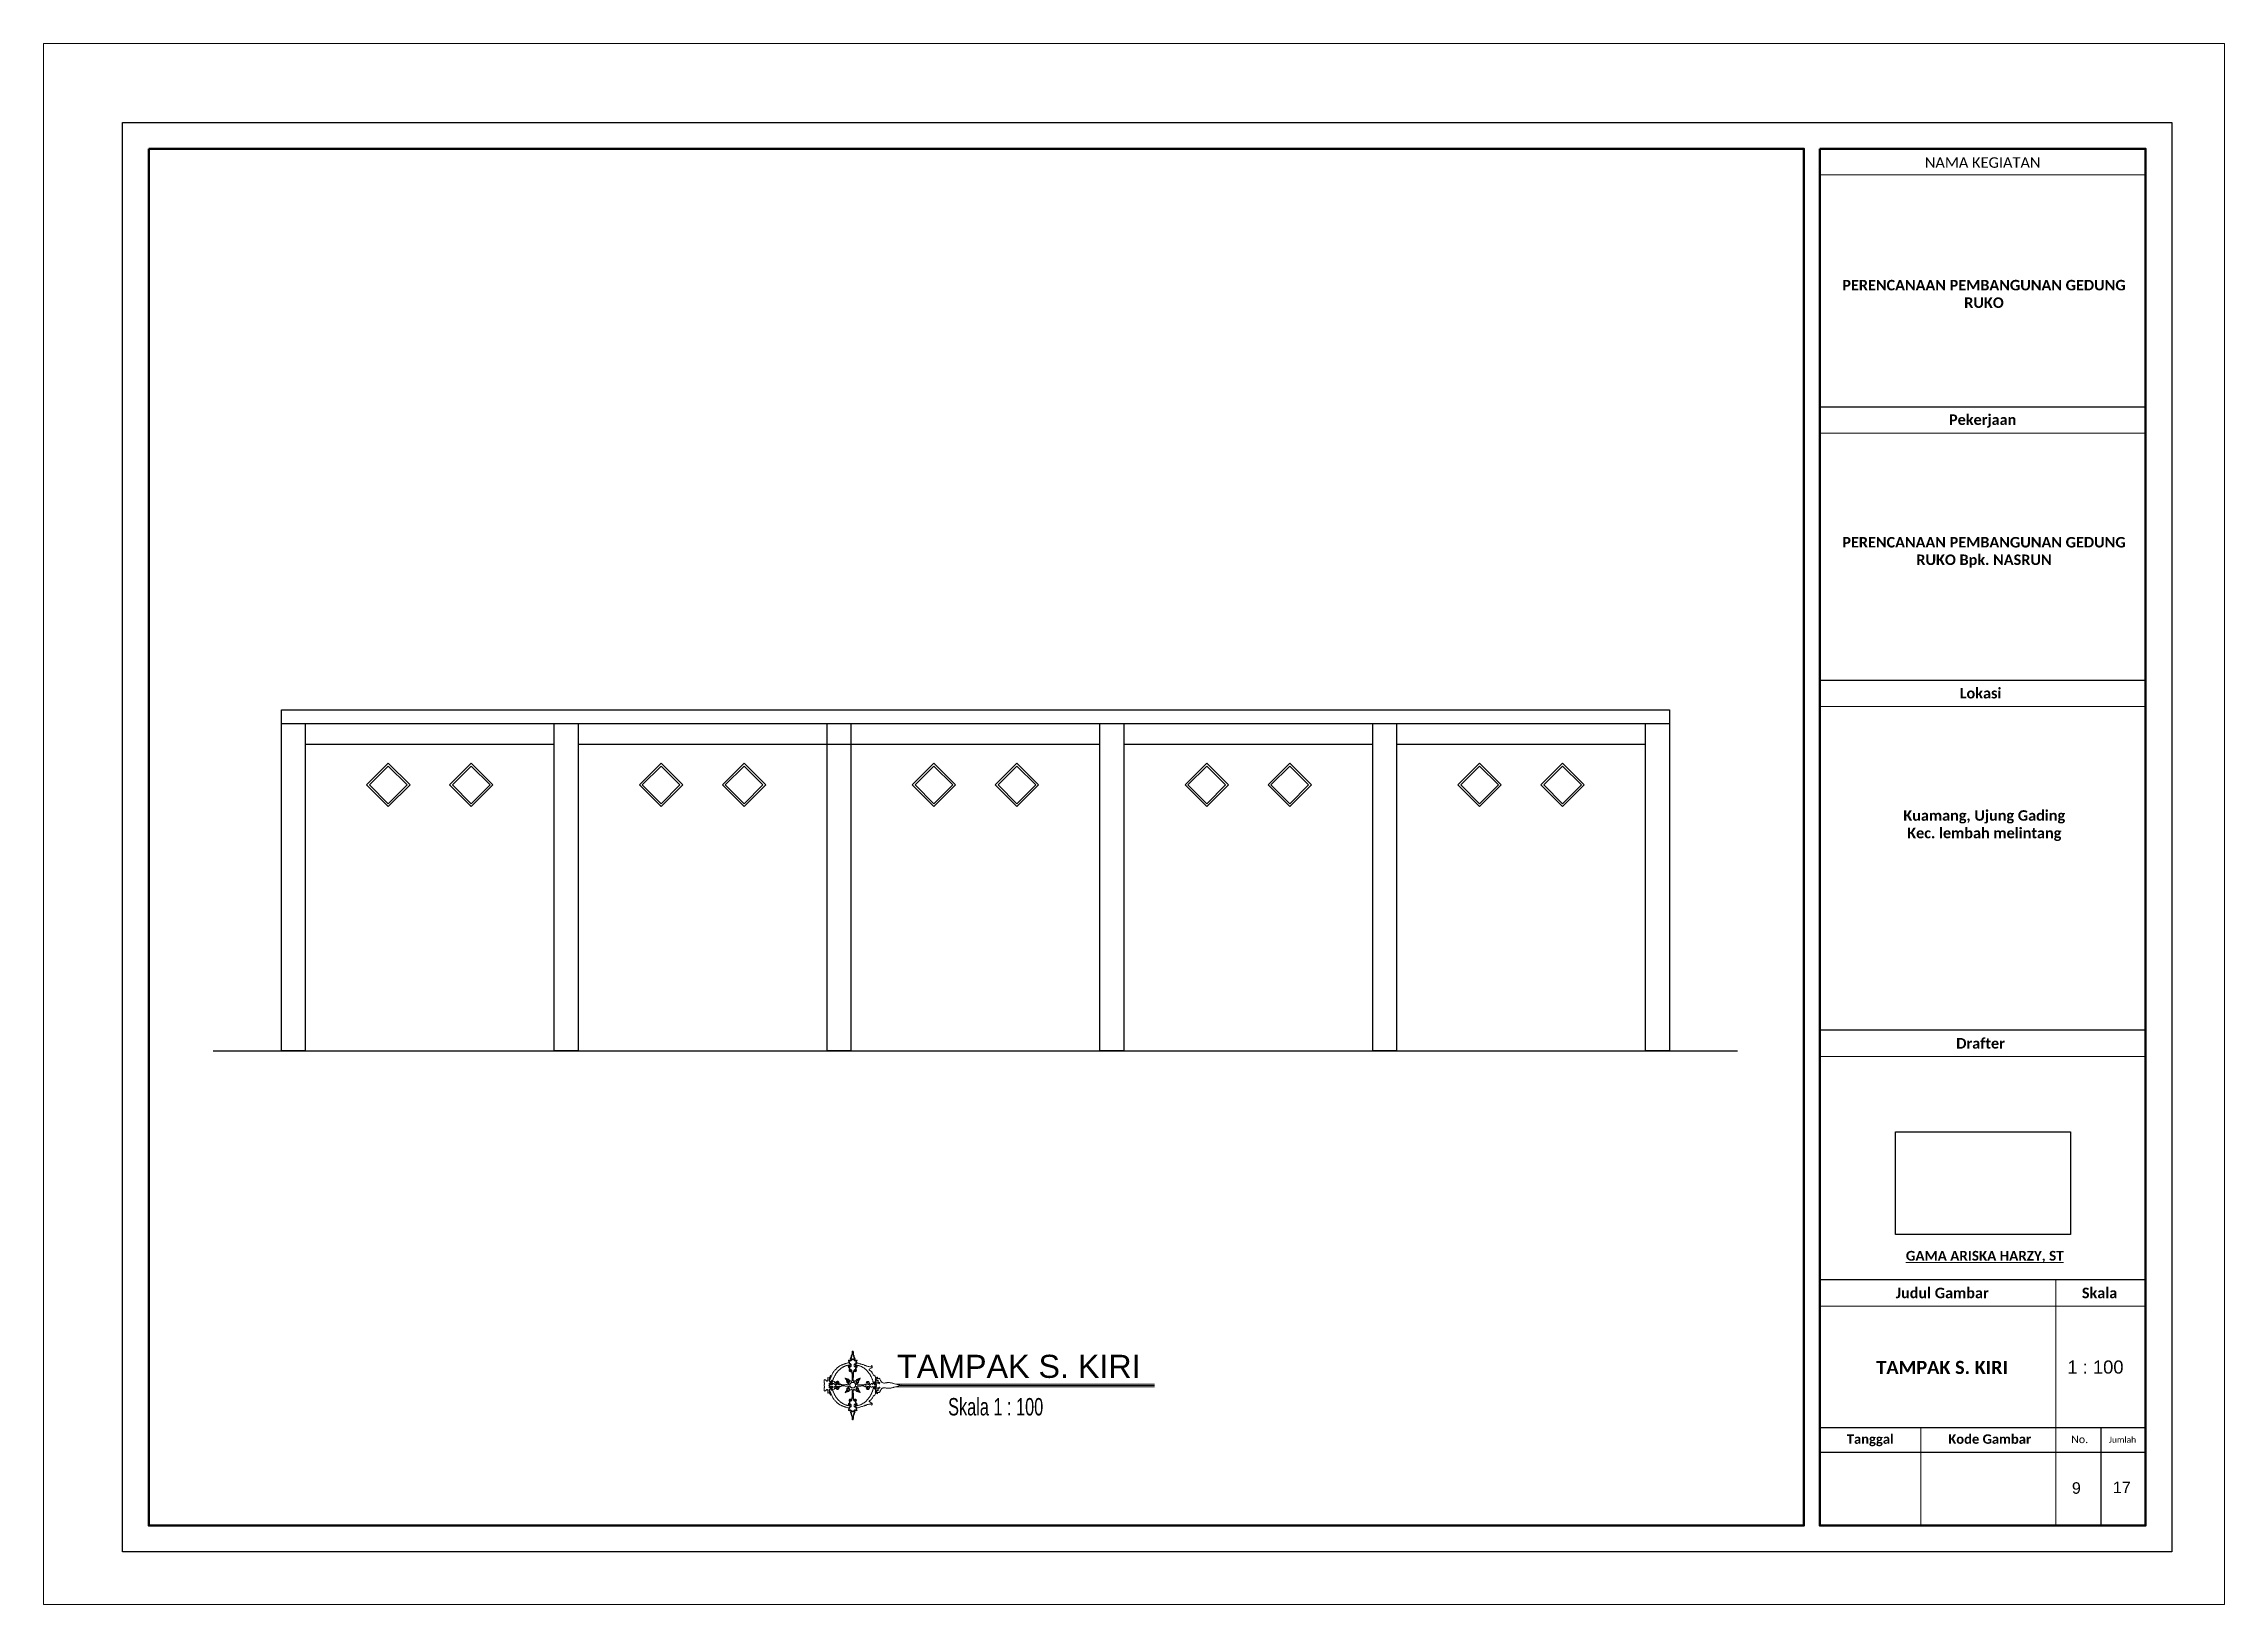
# Model space of a CAD drawing. Header units: centimetres. Extents: x -377343 to 693706, y 194584 to 813780.
# Drawn here: x 177554 to 180751, y 498509 to 500797 of the extents above; entities that cross this region are included whole.
import ezdxf

# ---------------------------------------------------------------- set-up
doc = ezdxf.new("R2010")
doc.units = ezdxf.units.CM
for name, color, linetype, lineweight in [('a. line t', 7, 'Continuous', 50), ('Kertas', 252, 'Continuous', 20), ('Legenda', 252, 'Continuous', 20)]:
    doc.layers.add(name, color=color, linetype=linetype, lineweight=lineweight)
for name, color, linetype in [('Layer1', 7, 'Continuous'), ('PIPA', 11, 'Continuous'), ('TEXT', 7, 'Continuous')]:
    doc.layers.add(name, color=color, linetype=linetype)
doc.styles.add('ROMANS', font='ROMANS.SHX', dxfattribs={"width": 0.7})
doc.styles.get("Standard").update_dxf_attribs({"font": 'arial.ttf'})
picture_1 = doc.add_image_def('image1.jpg', size_in_pixel=(603, 1024))

msp = doc.modelspace()

# ---------------------------------------------------------------- texts
at = {"layer": 'a. line t', "color": 2}
for s, height, p in [('1 : 100', 19.2611, (180521.025, 498846.845)), ('9 ', 16.8535, (180527.611, 498670.715)), ('17', 16.8535, (180587.716, 498671.657))]:
    msp.add_text(s, height=height, dxfattribs=at).set_placement(p)
at = {"layer": 'a. line t', "color": 2, "lineweight": 20, "attachment_point": 5}
for s, insert, char_height, width in [('{\\fCandara|b0|i0|c0|p34;NAMA KEGIATAN}', (180396.743, 500622.332), 15.40888, 477.67534), ('{\\fCandara|b1|i0|c0|p34;PERENCANAAN PEMBANGUNAN GEDUNG RUKO}', (180398.701, 500429.733), 15.40888, 417.68214), ('{\\fCandara|b1|i0|c0|p34;Pekerjaan}', (180396.743, 500243.396), 15.40888, 477.67534), ('{\\fCandara|b1|i0|c0|p34;PERENCANAAN PEMBANGUNAN GEDUNG RUKO Bpk. NASRUN}', (180398.701, 500051.028), 15.40888, 417.68214), ('{\\fCandara|b1|i0|c0|p34;Lokasi}', (180393.678, 499844.364), 15.40888, 477.67534), ('{\\fCandara|b1|i0|c0|p34;Kuamang, Ujung Gading \\PKec. lembah melintang}', (180399.119, 499650.269), 15.40888, 417.68214), ('{\\fCandara|b1|i0|c0|p34;Drafter}', (180393.678, 499331.01), 15.40888, 477.67534), ('{\\fCandara|b1|i0|c0|p34;\\LGAMA ARISKA HARZY, ST}', (180399.808, 499018.124), 14.30651, 536.64761), ('{\\fCandara|b1|i0|c0|p34;Judul Gambar}', (180337.433, 498965.041), 15.40888, 315.88208), ('{\\fCandara|b1|i0|c0|p34;Skala}', (180568.176, 498965.041), 15.40888, 161.79326)]:
    msp.add_mtext(s, dxfattribs=dict(at, insert=insert, char_height=char_height, width=width))
at = {"layer": 'a. line t', "color": 2, "lineweight": 15, "insert": (180337.289, 498855.846), "char_height": 19.2611, "width": 432.6655, "attachment_point": 5}
msp.add_mtext('{\\fCandara|b1|i0|c0|p34;TAMPAK S. KIRI}', dxfattribs=at)
at = {"layer": 'a. line t', "color": 2, "attachment_point": 1}
for s, insert, char_height, width in [('{\\fCandara|b1|i0|c0|p34;Tanggal}', (180197.504, 498757.854), 13.86799, 242.63286), ('{\\fCandara|b1|i0|c0|p34;Kode Gambar}', (180346.347, 498757.854), 13.86799, 242.63286), ('{\\fCandara|b0|i0|c0|p34;No.}', (180526.627, 498756.056), 11.0944, 23.56078), ('{\\fCandara|b0|i0|c0|p34;Jumlah}', (180581.922, 498754.346), 8.87552, 42.16677)]:
    msp.add_mtext(s, dxfattribs=dict(at, insert=insert, char_height=char_height, width=width))
at = {"layer": 'TEXT', "color": 2}
msp.add_text('TAMPAK S. KIRI  ', height=33.81255, dxfattribs=at).set_placement((178805.151, 498840.628))
at = {"layer": 'TEXT', "color": 2, "lineweight": 15, "insert": (178879.944, 498811.04), "char_height": 25.52128, "width": 11999.30688, "attachment_point": 1, "style": 'ROMANS'}
msp.add_mtext('\\pt3.96;{\\fColonna MT|b0|i0|c0|p82;Skala 1 : 100}', dxfattribs=at)

# ---------------------------------------------------------------- linework, layer by layer
at = {"layer": 'Kertas'}
msp.add_lwpolyline([(177553.804, 500796.755), (180751.147, 500796.755), (180751.147, 498508.536), (177553.804, 498508.536)], close=True, dxfattribs=at)
at = {"layer": 'Layer1'}
for p, q in [((177902.514, 499819.889), (179937.514, 499819.889)), ((177902.514, 499799.889), (177902.514, 499819.889)), ((179937.514, 499819.889), (179937.514, 499319.889)), ((177937.514, 499799.889), (179937.514, 499799.889)), ((177937.514, 499769.889), (178302.514, 499769.889)), ((178337.514, 499769.889), (179102.514, 499769.889)), ((178337.514, 499769.889), (178362.514, 499769.889)), ((178777.514, 499769.889), (179102.514, 499769.889)), ((179137.514, 499769.889), (179502.514, 499769.889)), ((179537.514, 499769.889), (179902.514, 499769.889)), ((177802.514, 499319.889), (180037.514, 499319.889))]:
    msp.add_line(p, q, dxfattribs=at)
for points in [[(177902.514, 499799.889), (177937.514, 499799.889), (177937.514, 499319.889), (177902.514, 499319.889)], [(178302.514, 499799.889), (178337.514, 499799.889), (178337.514, 499319.889), (178302.514, 499319.889)], [(178702.514, 499799.889), (178737.514, 499799.889), (178737.514, 499319.889), (178702.514, 499319.889)], [(179102.514, 499799.889), (179137.514, 499799.889), (179137.514, 499319.889), (179102.514, 499319.889)], [(179502.514, 499799.889), (179537.514, 499799.889), (179537.514, 499319.889), (179502.514, 499319.889)], [(179902.514, 499799.889), (179937.514, 499799.889), (179937.514, 499319.889), (179902.514, 499319.889)], [(178059.181, 499678.07), (178091, 499709.889), (178059.181, 499741.709), (178027.361, 499709.889)], [(178059.181, 499682.312), (178086.758, 499709.889), (178059.181, 499737.466), (178031.603, 499709.889)], [(178180.847, 499678.07), (178212.667, 499709.889), (178180.847, 499741.709), (178149.027, 499709.889)], [(178180.847, 499682.312), (178208.424, 499709.889), (178180.847, 499737.466), (178153.27, 499709.889)], [(178459.181, 499678.07), (178491, 499709.889), (178459.181, 499741.709), (178427.361, 499709.889)], [(178459.181, 499682.312), (178486.758, 499709.889), (178459.181, 499737.466), (178431.603, 499709.889)], [(178580.847, 499678.07), (178612.667, 499709.889), (178580.847, 499741.709), (178549.027, 499709.889)], [(178580.847, 499682.312), (178608.424, 499709.889), (178580.847, 499737.466), (178553.27, 499709.889)], [(178859.181, 499678.07), (178891, 499709.889), (178859.181, 499741.709), (178827.361, 499709.889)], [(178859.181, 499682.312), (178886.758, 499709.889), (178859.181, 499737.466), (178831.603, 499709.889)], [(178980.847, 499678.07), (179012.667, 499709.889), (178980.847, 499741.709), (178949.027, 499709.889)], [(178980.847, 499682.312), (179008.424, 499709.889), (178980.847, 499737.466), (178953.27, 499709.889)], [(179259.181, 499678.07), (179291, 499709.889), (179259.181, 499741.709), (179227.361, 499709.889)], [(179259.181, 499682.312), (179286.758, 499709.889), (179259.181, 499737.466), (179231.603, 499709.889)], [(179380.847, 499678.07), (179412.667, 499709.889), (179380.847, 499741.709), (179349.027, 499709.889)], [(179380.847, 499682.312), (179408.424, 499709.889), (179380.847, 499737.466), (179353.27, 499709.889)], [(179659.181, 499678.07), (179691, 499709.889), (179659.181, 499741.709), (179627.361, 499709.889)], [(179659.181, 499682.312), (179686.758, 499709.889), (179659.181, 499737.466), (179631.603, 499709.889)], [(179780.847, 499678.07), (179812.667, 499709.889), (179780.847, 499741.709), (179749.027, 499709.889)], [(179780.847, 499682.312), (179808.424, 499709.889), (179780.847, 499737.466), (179753.27, 499709.889)]]:
    msp.add_lwpolyline(points, close=True, dxfattribs=at)
at = {"layer": 'Legenda', "color": 1, "lineweight": 20}
for p, q in [((180635.581, 500604.144), (180157.905, 500604.144)), ((180635.581, 500225.439), (180157.905, 500225.439)), ((180635.998, 499824.68), (180158.323, 499824.68)), ((180635.998, 499311.895), (180158.323, 499311.895)), ((180504.038, 498984.302), (180504.038, 498624.103)), ((180157.905, 498945.78), (180635.581, 498945.78)), ((180306.018, 498767.481), (180306.018, 498624.103))]:
    msp.add_line(p, q, dxfattribs=at)
at = {"layer": 'Legenda', "color": 1, "lineweight": 30}
for p, q in [((180635.581, 500263.961), (180157.905, 500263.961)), ((180635.998, 499863.202), (180158.323, 499863.202)), ((180635.998, 499350.417), (180158.323, 499350.417)), ((180635.581, 498984.302), (180157.905, 498984.302)), ((180635.581, 498767.481), (180157.905, 498767.481)), ((180569.809, 498767.481), (180569.809, 498624.103)), ((180635.581, 498731.079), (180157.905, 498731.079))]:
    msp.add_line(p, q, dxfattribs=at)
at = {"layer": 'Legenda', "color": 5, "lineweight": 30}
msp.add_lwpolyline([(177669.371, 500681.188), (180674.103, 500681.188), (180674.103, 498585.58), (177669.371, 498585.58)], close=True, dxfattribs=at)
at = {"layer": 'Legenda', "color": 1, "lineweight": 50}
for points in [[(177707.893, 500642.666), (180134.792, 500642.666), (180134.792, 498624.103), (177707.893, 498624.103)], [(180157.905, 500642.666), (180635.581, 500642.666), (180635.581, 498624.103), (180157.905, 498624.103)]]:
    msp.add_lwpolyline(points, close=True, dxfattribs=at)
at = {"layer": 'PIPA', "lineweight": 35, "extrusion": (0, 0.816497, 0.57735), "elevation": 193451.324}
msp.add_lwpolyline([(-421704.212, -325591.681), (-159560.265, -63447.734), (377343.333, -600351.331), (-158232.47, -1135927.133), (-693706.405, -600453.199), (-454216.825, -360963.619)], dxfattribs=at)
at = {"layer": 'TEXT', "color": 2, "linetype": 'Continuous', "lineweight": 13}
for p, q in [((178712.486, 498850.182), (178711.903, 498849.446)), ((178713.098, 498850.896), (178712.486, 498850.182)), ((178713.73, 498851.587), (178713.098, 498850.896)), ((178714.372, 498852.254), (178713.73, 498851.587)), ((178715.015, 498852.897), (178714.372, 498852.254)), ((178715.648, 498853.515), (178715.015, 498852.897)), ((178716.263, 498854.108), (178715.648, 498853.515)), ((178716.85, 498854.675), (178716.263, 498854.108)), ((178717.399, 498855.215), (178716.85, 498854.675)), ((178717.332, 498849.065), (178717.823, 498849.663)), ((178717.332, 498849.065), (178717.823, 498849.663)), ((178718.002, 498855.789), (178717.399, 498855.215)), ((178717.823, 498849.663), (178718.326, 498850.25)), ((178717.823, 498849.663), (178718.326, 498850.25)), ((178718.626, 498856.329), (178718.002, 498855.789)), ((178718.326, 498850.25), (178718.841, 498850.824)), ((178718.326, 498850.25), (178718.841, 498850.824)), ((178719.269, 498856.835), (178718.626, 498856.329)), ((178718.841, 498850.824), (178719.368, 498851.384)), ((178718.841, 498850.824), (178719.368, 498851.384)), ((178719.932, 498857.31), (178719.269, 498856.835)), ((178719.368, 498851.384), (178719.907, 498851.931)), ((178719.368, 498851.384), (178719.907, 498851.931)), ((178719.907, 498851.931), (178720.457, 498852.463)), ((178719.907, 498851.931), (178720.457, 498852.463)), ((178720.611, 498857.756), (178719.932, 498857.31)), ((178720.457, 498852.463), (178721.018, 498852.981)), ((178720.457, 498852.463), (178721.018, 498852.981)), ((178721.306, 498858.175), (178720.611, 498857.756)), ((178721.018, 498852.981), (178721.59, 498853.483)), ((178721.018, 498852.981), (178721.59, 498853.483)), ((178722.017, 498858.569), (178721.306, 498858.175)), ((178721.59, 498853.483), (178722.174, 498853.968)), ((178721.59, 498853.483), (178722.174, 498853.968)), ((178722.741, 498858.94), (178722.017, 498858.569)), ((178722.174, 498853.968), (178722.767, 498854.437)), ((178722.174, 498853.968), (178722.767, 498854.437)), ((178723.477, 498859.289), (178722.741, 498858.94)), ((178722.767, 498854.437), (178723.372, 498854.889)), ((178722.767, 498854.437), (178723.372, 498854.889)), ((178723.372, 498854.889), (178723.986, 498855.323)), ((178723.372, 498854.889), (178723.986, 498855.323)), ((178724.225, 498859.618), (178723.477, 498859.289)), ((178723.986, 498855.323), (178724.611, 498855.739)), ((178723.986, 498855.323), (178724.611, 498855.739)), ((178724.982, 498859.93), (178724.225, 498859.618)), ((178724.611, 498855.739), (178725.245, 498856.135)), ((178724.611, 498855.739), (178725.245, 498856.135)), ((178725.749, 498860.226), (178724.982, 498859.93)), ((178725.245, 498856.135), (178725.889, 498856.512)), ((178725.245, 498856.135), (178725.889, 498856.512)), ((178726.523, 498860.508), (178725.749, 498860.226)), ((178725.889, 498856.512), (178726.543, 498856.869)), ((178725.889, 498856.512), (178726.543, 498856.869)), ((178727.304, 498860.779), (178726.523, 498860.508)), ((178726.543, 498856.869), (178727.206, 498857.205)), ((178726.543, 498856.869), (178727.206, 498857.205)), ((178727.206, 498857.205), (178727.878, 498857.52)), ((178727.206, 498857.205), (178727.878, 498857.52)), ((178728.09, 498861.04), (178727.304, 498860.779)), ((178727.878, 498857.52), (178728.558, 498857.813)), ((178727.878, 498857.52), (178728.558, 498857.813)), ((178728.88, 498861.292), (178728.09, 498861.04)), ((178728.558, 498857.813), (178729.248, 498858.083)), ((178728.558, 498857.813), (178729.248, 498858.083)), ((178729.673, 498861.539), (178728.88, 498861.292)), ((178729.248, 498858.083), (178729.946, 498858.331)), ((178729.248, 498858.083), (178729.946, 498858.331)), ((178730.468, 498861.781), (178729.673, 498861.539)), ((178729.946, 498858.331), (178730.653, 498858.554)), ((178729.946, 498858.331), (178730.653, 498858.554)), ((178731.263, 498862.022), (178730.468, 498861.781)), ((178730.653, 498858.554), (178731.367, 498858.754)), ((178730.653, 498858.554), (178731.367, 498858.754)), ((178732.058, 498862.262), (178731.263, 498862.022)), ((178731.367, 498858.754), (178732.09, 498858.929)), ((178731.367, 498858.754), (178732.09, 498858.929)), ((178732.85, 498862.503), (178732.058, 498862.262)), ((178732.09, 498858.929), (178732.82, 498859.079)), ((178732.09, 498858.929), (178732.82, 498859.079)), ((178732.82, 498859.079), (178733.558, 498859.202)), ((178732.82, 498859.079), (178733.558, 498859.202)), ((178733.64, 498862.748), (178732.85, 498862.503)), ((178733.47, 498858.246), (178733.263, 498858.262)), ((178733.263, 498858.262), (178733.338, 498857.967)), ((178733.47, 498858.246), (178733.263, 498858.262)), ((178733.263, 498858.262), (178733.338, 498857.967)), ((178733.338, 498857.967), (178733.828, 498857.173)), ((178733.338, 498857.967), (178733.828, 498857.173)), ((178733.874, 498858.024), (178733.47, 498858.246)), ((178733.874, 498858.024), (178733.47, 498858.246)), ((178733.558, 498859.202), (178734.303, 498859.299)), ((178733.558, 498859.202), (178734.303, 498859.299)), ((178734.425, 498862.999), (178733.64, 498862.748)), ((178733.981, 498866.489), (178733.695, 498866.147)), ((178733.981, 498866.489), (178733.695, 498866.147)), ((178733.695, 498866.147), (178733.825, 498865.913)), ((178733.695, 498866.147), (178733.825, 498865.913)), ((178733.825, 498865.913), (178734.066, 498865.377)), ((178733.825, 498865.913), (178734.066, 498865.377)), ((178733.828, 498857.173), (178734.398, 498856.476)), ((178733.828, 498857.173), (178734.398, 498856.476)), ((178734.392, 498857.704), (178733.874, 498858.024)), ((178734.392, 498857.704), (178733.874, 498858.024)), ((178734.716, 498866.399), (178733.981, 498866.489)), ((178734.716, 498866.399), (178733.981, 498866.489)), ((178734.011, 498857.323), (178734.07, 498858.112)), ((178734.011, 498857.323), (178734.07, 498858.112)), ((178734.061, 498856.44), (178734.011, 498857.323)), ((178734.061, 498856.44), (178734.011, 498857.323)), ((178734.263, 498855.783), (178734.061, 498856.44)), ((178734.263, 498855.783), (178734.061, 498856.44)), ((178734.066, 498865.377), (178734.362, 498864.119)), ((178734.066, 498865.377), (178734.362, 498864.119)), ((178734.07, 498858.112), (178734.195, 498858.489)), ((178734.07, 498858.112), (178734.195, 498858.489)), ((178734.195, 498858.489), (178734.344, 498858.134)), ((178734.195, 498858.489), (178734.344, 498858.134)), ((178734.882, 498854.982), (178734.263, 498855.783)), ((178734.882, 498854.982), (178734.263, 498855.783)), ((178734.303, 498859.299), (178735.056, 498859.37)), ((178734.303, 498859.299), (178735.056, 498859.37)), ((178734.344, 498858.134), (178734.637, 498857.356)), ((178734.344, 498858.134), (178734.637, 498857.356)), ((178734.362, 498864.119), (178734.611, 498862.663)), ((178734.362, 498864.119), (178734.611, 498862.663)), ((178734.941, 498857.391), (178734.392, 498857.704)), ((178734.941, 498857.391), (178734.392, 498857.704)), ((178734.398, 498856.476), (178734.978, 498855.854)), ((178734.398, 498856.476), (178734.978, 498855.854)), ((178734.599, 498865.601), (178734.873, 498866.346)), ((178734.599, 498865.601), (178734.873, 498866.346)), ((178734.644, 498864.651), (178734.599, 498865.601)), ((178734.644, 498864.651), (178734.599, 498865.601)), ((178734.611, 498862.663), (178734.716, 498861.534)), ((178734.611, 498862.663), (178734.716, 498861.534)), ((178734.637, 498857.356), (178735.107, 498856.885)), ((178734.637, 498857.356), (178735.107, 498856.885)), ((178734.914, 498863.731), (178734.644, 498864.651)), ((178734.914, 498863.731), (178734.644, 498864.651)), ((178735.38, 498865.864), (178734.716, 498866.399)), ((178735.38, 498865.864), (178734.716, 498866.399)), ((178734.716, 498861.534), (178735.08, 498861.483)), ((178734.716, 498861.534), (178735.08, 498861.483)), ((178735.005, 498852.283), (178734.752, 498851.382)), ((178735.005, 498852.283), (178734.752, 498851.382)), ((178734.752, 498851.382), (178735.041, 498850.589)), ((178734.752, 498851.382), (178735.041, 498850.589)), ((178734.791, 498851.619), (178734.888, 498852.181)), ((178734.791, 498851.619), (178734.888, 498852.181)), ((178734.904, 498851.056), (178734.791, 498851.619)), ((178734.904, 498851.056), (178734.791, 498851.619)), ((178734.873, 498866.346), (178735.56, 498866.647)), ((178734.873, 498866.346), (178735.56, 498866.647)), ((178735.449, 498854.242), (178734.882, 498854.982)), ((178735.449, 498854.242), (178734.882, 498854.982)), ((178734.888, 498852.181), (178735.236, 498852.702)), ((178734.888, 498852.181), (178735.236, 498852.702)), ((178735.184, 498850.535), (178734.904, 498851.056)), ((178735.184, 498850.535), (178734.904, 498851.056)), ((178735.317, 498863.08), (178734.914, 498863.731)), ((178735.317, 498863.08), (178734.914, 498863.731)), ((178735.436, 498857.192), (178734.941, 498857.391)), ((178735.436, 498857.192), (178734.941, 498857.391)), ((178734.978, 498855.854), (178735.497, 498855.281)), ((178734.978, 498855.854), (178735.497, 498855.281)), ((178735.527, 498853.021), (178735.005, 498852.283)), ((178735.527, 498853.021), (178735.005, 498852.283)), ((178735.041, 498850.589), (178735.622, 498850.181)), ((178735.041, 498850.589), (178735.622, 498850.181)), ((178735.056, 498859.37), (178735.815, 498859.412)), ((178735.056, 498859.37), (178735.815, 498859.412)), ((178735.08, 498861.483), (178735.785, 498861.558)), ((178735.08, 498861.483), (178735.785, 498861.558)), ((178735.107, 498856.885), (178735.686, 498856.683)), ((178735.107, 498856.885), (178735.686, 498856.683)), ((178735.59, 498850.097), (178735.184, 498850.535)), ((178735.59, 498850.097), (178735.184, 498850.535)), ((178735.236, 498852.702), (178735.665, 498853.502)), ((178735.236, 498852.702), (178735.665, 498853.502)), ((178735.677, 498862.383), (178735.317, 498863.08)), ((178735.677, 498862.383), (178735.317, 498863.08)), ((178736.188, 498865.258), (178735.38, 498865.864)), ((178736.188, 498865.258), (178735.38, 498865.864)), ((178735.794, 498857.213), (178735.436, 498857.192)), ((178735.794, 498857.213), (178735.436, 498857.192)), ((178735.665, 498853.502), (178735.449, 498854.242)), ((178735.665, 498853.502), (178735.449, 498854.242)), ((178735.497, 498855.281), (178735.882, 498854.736)), ((178735.497, 498855.281), (178735.882, 498854.736)), ((178735.968, 498853.63), (178735.527, 498853.021)), ((178735.968, 498853.63), (178735.527, 498853.021)), ((178735.56, 498866.647), (178736.144, 498866.418)), ((178735.56, 498866.647), (178736.144, 498866.418)), ((178736.082, 498849.783), (178735.59, 498850.097)), ((178736.082, 498849.783), (178735.59, 498850.097)), ((178735.622, 498850.181), (178736.203, 498850.043)), ((178735.622, 498850.181), (178736.203, 498850.043)), ((178735.713, 498861.83), (178735.677, 498862.383)), ((178735.713, 498861.83), (178735.677, 498862.383)), ((178735.686, 498856.683), (178736.31, 498856.715)), ((178735.686, 498856.683), (178736.31, 498856.715)), ((178736.29, 498861.296), (178735.713, 498861.83)), ((178736.29, 498861.296), (178735.713, 498861.83)), ((178736.095, 498860.075), (178735.764, 498859.748)), ((178736.095, 498860.075), (178735.764, 498859.748)), ((178735.764, 498859.748), (178735.83, 498858.862)), ((178735.764, 498859.748), (178735.83, 498858.862)), ((178735.785, 498861.558), (178736.257, 498861.615)), ((178735.785, 498861.558), (178736.257, 498861.615)), ((178735.932, 498857.562), (178735.794, 498857.213)), ((178735.932, 498857.562), (178735.794, 498857.213)), ((178735.815, 498859.412), (178736.581, 498859.426)), ((178735.815, 498859.412), (178736.581, 498859.426)), ((178735.83, 498858.862), (178735.932, 498857.562)), ((178735.83, 498858.862), (178735.932, 498857.562)), ((178735.882, 498854.736), (178736.063, 498854.193)), ((178735.882, 498854.736), (178736.063, 498854.193)), ((178736.063, 498854.193), (178735.968, 498853.63)), ((178736.063, 498854.193), (178735.968, 498853.63)), ((178735.978, 498851.09), (178736.034, 498851.539)), ((178735.978, 498851.09), (178736.034, 498851.539)), ((178736.049, 498850.745), (178735.978, 498851.09)), ((178736.049, 498850.745), (178735.978, 498851.09)), ((178736.034, 498851.539), (178736.196, 498852.018)), ((178736.034, 498851.539), (178736.196, 498852.018)), ((178736.269, 498850.58), (178736.049, 498850.745)), ((178736.269, 498850.58), (178736.049, 498850.745)), ((178736.618, 498849.634), (178736.082, 498849.783)), ((178736.618, 498849.634), (178736.082, 498849.783)), ((178736.911, 498860.474), (178736.095, 498860.075)), ((178736.911, 498860.474), (178736.095, 498860.075)), ((178736.144, 498866.418), (178736.694, 498865.944)), ((178736.144, 498866.418), (178736.694, 498865.944)), ((178736.581, 498865.588), (178736.188, 498865.258)), ((178736.581, 498865.588), (178736.188, 498865.258)), ((178736.196, 498852.018), (178736.44, 498852.451)), ((178736.196, 498852.018), (178736.44, 498852.451)), ((178736.203, 498850.043), (178736.74, 498850.106)), ((178736.203, 498850.043), (178736.74, 498850.106)), ((178736.257, 498861.615), (178736.899, 498861.216)), ((178736.257, 498861.615), (178736.899, 498861.216)), ((178736.662, 498850.67), (178736.269, 498850.58)), ((178736.662, 498850.67), (178736.269, 498850.58)), ((178737.057, 498860.967), (178736.29, 498861.296)), ((178737.057, 498860.967), (178736.29, 498861.296)), ((178736.31, 498856.715), (178736.911, 498856.945)), ((178736.31, 498856.715), (178736.911, 498856.945)), ((178736.748, 498869.447), (178736.358, 498869.453)), ((178736.358, 498869.453), (178736.419, 498869.237)), ((178736.748, 498869.447), (178736.358, 498869.453)), ((178736.358, 498869.453), (178736.419, 498869.237)), ((178736.419, 498869.237), (178737.095, 498868.855)), ((178736.419, 498869.237), (178737.095, 498868.855)), ((178736.44, 498852.451), (178736.745, 498852.762)), ((178736.44, 498852.451), (178736.745, 498852.762)), ((178736.614, 498866.24), (178736.581, 498865.588)), ((178736.614, 498866.24), (178736.581, 498865.588)), ((178736.737, 498866.964), (178736.614, 498866.24)), ((178736.737, 498866.964), (178736.614, 498866.24)), ((178737.156, 498849.692), (178736.618, 498849.634)), ((178737.156, 498849.692), (178736.618, 498849.634)), ((178737.263, 498851.972), (178736.641, 498851.583)), ((178737.263, 498851.972), (178736.641, 498851.583)), ((178736.641, 498851.583), (178736.644, 498851.345)), ((178736.641, 498851.583), (178736.644, 498851.345)), ((178736.644, 498851.345), (178737.03, 498851.192)), ((178736.644, 498851.345), (178737.03, 498851.192)), ((178737.282, 498850.91), (178736.662, 498850.67)), ((178737.282, 498850.91), (178736.662, 498850.67)), ((178736.694, 498865.944), (178737.154, 498865.544)), ((178736.694, 498865.944), (178737.154, 498865.544)), ((178736.986, 498867.615), (178736.737, 498866.964)), ((178736.986, 498867.615), (178736.737, 498866.964)), ((178736.74, 498850.106), (178737.192, 498850.296)), ((178736.74, 498850.106), (178737.192, 498850.296)), ((178736.745, 498852.762), (178737.088, 498852.875)), ((178736.745, 498852.762), (178737.088, 498852.875)), ((178737.283, 498869.406), (178736.748, 498869.447)), ((178737.283, 498869.406), (178736.748, 498869.447)), ((178736.899, 498861.216), (178736.911, 498860.474)), ((178736.899, 498861.216), (178736.911, 498860.474)), ((178736.911, 498856.945), (178737.422, 498857.336)), ((178736.911, 498856.945), (178737.422, 498857.336)), ((178737.536, 498867.476), (178736.986, 498867.615)), ((178737.536, 498867.476), (178736.986, 498867.615)), ((178737.03, 498851.192), (178737.557, 498851.059)), ((178737.03, 498851.192), (178737.557, 498851.059)), ((178737.539, 498860.776), (178737.057, 498860.967)), ((178737.539, 498860.776), (178737.057, 498860.967)), ((178737.088, 498852.875), (178737.446, 498852.717)), ((178737.088, 498852.875), (178737.446, 498852.717)), ((178737.095, 498868.855), (178737.932, 498868.564)), ((178737.095, 498868.855), (178737.932, 498868.564)), ((178737.154, 498865.544), (178737.47, 498865.537)), ((178737.154, 498865.544), (178737.47, 498865.537)), ((178737.155, 498868.893), (178737.354, 498869.211)), ((178737.155, 498868.893), (178737.354, 498869.211)), ((178737.293, 498868.674), (178737.155, 498868.893)), ((178737.293, 498868.674), (178737.155, 498868.893)), ((178737.655, 498849.998), (178737.156, 498849.692)), ((178737.655, 498849.998), (178737.156, 498849.692)), ((178737.192, 498850.296), (178737.514, 498850.543)), ((178737.192, 498850.296), (178737.514, 498850.543)), ((178737.266, 498870.891), (178737.248, 498870.555)), ((178737.266, 498870.891), (178737.248, 498870.555)), ((178737.248, 498870.555), (178737.554, 498869.966)), ((178737.248, 498870.555), (178737.554, 498869.966)), ((178737.814, 498852.062), (178737.263, 498851.972)), ((178737.814, 498852.062), (178737.263, 498851.972)), ((178738.041, 498870.291), (178737.266, 498870.891)), ((178738.041, 498870.291), (178737.266, 498870.891)), ((178737.602, 498850.922), (178737.282, 498850.91)), ((178737.602, 498850.922), (178737.282, 498850.91)), ((178737.654, 498869.517), (178737.283, 498869.406)), ((178737.654, 498869.517), (178737.283, 498869.406)), ((178737.992, 498868.593), (178737.293, 498868.674)), ((178737.992, 498868.593), (178737.293, 498868.674)), ((178737.354, 498869.211), (178737.668, 498869.59)), ((178737.354, 498869.211), (178737.668, 498869.59)), ((178737.422, 498857.336), (178737.778, 498857.852)), ((178737.422, 498857.336), (178737.778, 498857.852)), ((178737.446, 498852.717), (178737.797, 498852.211)), ((178737.446, 498852.717), (178737.797, 498852.211)), ((178737.47, 498865.537), (178737.587, 498866.242)), ((178737.47, 498865.537), (178737.587, 498866.242)), ((178737.514, 498850.543), (178737.665, 498850.775)), ((178737.514, 498850.543), (178737.665, 498850.775)), ((178738.345, 498867.412), (178737.536, 498867.476)), ((178738.345, 498867.412), (178737.536, 498867.476)), ((178737.8, 498860.576), (178737.539, 498860.776)), ((178737.8, 498860.576), (178737.539, 498860.776)), ((178737.554, 498869.966), (178737.654, 498869.517)), ((178737.554, 498869.966), (178737.654, 498869.517)), ((178737.557, 498851.059), (178737.985, 498850.882)), ((178737.557, 498851.059), (178737.985, 498850.882)), ((178737.587, 498866.242), (178737.607, 498867.167)), ((178737.587, 498866.242), (178737.607, 498867.167)), ((178737.665, 498850.775), (178737.602, 498850.922)), ((178737.665, 498850.775), (178737.602, 498850.922)), ((178737.607, 498867.167), (178737.664, 498867.729)), ((178737.607, 498867.167), (178737.664, 498867.729)), ((178737.743, 498872.086), (178737.635, 498871.264)), ((178737.743, 498872.086), (178737.635, 498871.264)), ((178737.635, 498871.264), (178737.902, 498870.417)), ((178737.635, 498871.264), (178737.902, 498870.417)), ((178738.073, 498850.594), (178737.655, 498849.998)), ((178738.073, 498850.594), (178737.655, 498849.998)), ((178737.664, 498867.729), (178737.756, 498867.993)), ((178737.664, 498867.729), (178737.756, 498867.993)), ((178737.668, 498869.59), (178737.874, 498869.991)), ((178737.668, 498869.59), (178737.874, 498869.991)), ((178737.683, 498870.587), (178737.815, 498870.707)), ((178737.683, 498870.587), (178737.815, 498870.707)), ((178737.749, 498870.376), (178737.683, 498870.587)), ((178737.749, 498870.376), (178737.683, 498870.587)), ((178738.013, 498872.873), (178737.743, 498872.086)), ((178738.013, 498872.873), (178737.743, 498872.086)), ((178737.874, 498869.991), (178737.749, 498870.376)), ((178737.874, 498869.991), (178737.749, 498870.376)), ((178737.756, 498867.993), (178737.881, 498868.021)), ((178737.756, 498867.993), (178737.881, 498868.021)), ((178737.778, 498857.852), (178737.911, 498858.458)), ((178737.778, 498857.852), (178737.911, 498858.458)), ((178737.797, 498852.211), (178738.129, 498851.455)), ((178737.797, 498852.211), (178738.129, 498851.455)), ((178737.905, 498860.221), (178737.8, 498860.576)), ((178737.905, 498860.221), (178737.8, 498860.576)), ((178738.26, 498851.797), (178737.814, 498852.062)), ((178738.26, 498851.797), (178737.814, 498852.062)), ((178737.815, 498870.707), (178737.911, 498870.701)), ((178737.815, 498870.707), (178737.911, 498870.701)), ((178737.881, 498868.021), (178738.036, 498867.878)), ((178737.881, 498868.021), (178738.036, 498867.878)), ((178737.902, 498870.417), (178738.26, 498870.002)), ((178737.902, 498870.417), (178738.26, 498870.002)), ((178737.921, 498859.564), (178737.905, 498860.221)), ((178737.921, 498859.564), (178737.905, 498860.221)), ((178737.911, 498870.701), (178737.96, 498870.152)), ((178737.911, 498870.701), (178737.96, 498870.152)), ((178737.911, 498858.458), (178737.921, 498859.564)), ((178737.911, 498858.458), (178737.921, 498859.564)), ((178737.932, 498868.564), (178738.608, 498868.183)), ((178737.932, 498868.564), (178738.608, 498868.183)), ((178737.96, 498870.152), (178738.088, 498870.226)), ((178737.96, 498870.152), (178738.088, 498870.226)), ((178737.985, 498850.882), (178738.073, 498850.594)), ((178737.985, 498850.882), (178738.073, 498850.594)), ((178739.055, 498868.389), (178737.992, 498868.593)), ((178739.055, 498868.389), (178737.992, 498868.593)), ((178738.365, 498873.655), (178738.013, 498872.873)), ((178738.365, 498873.655), (178738.013, 498872.873)), ((178738.036, 498867.878), (178738.219, 498867.626)), ((178738.036, 498867.878), (178738.219, 498867.626)), ((178738.26, 498870.002), (178738.041, 498870.291)), ((178738.26, 498870.002), (178738.041, 498870.291)), ((178738.088, 498870.226), (178738.266, 498870.711)), ((178738.088, 498870.226), (178738.266, 498870.711)), ((178738.129, 498851.455), (178738.399, 498850.653)), ((178738.129, 498851.455), (178738.399, 498850.653)), ((178738.219, 498867.626), (178738.426, 498867.33)), ((178738.219, 498867.626), (178738.426, 498867.33)), ((178738.612, 498851.25), (178738.26, 498851.797)), ((178738.612, 498851.25), (178738.26, 498851.797)), ((178738.266, 498870.711), (178738.464, 498871.391)), ((178738.266, 498870.711), (178738.464, 498871.391)), ((178738.879, 498867.592), (178738.345, 498867.412)), ((178738.879, 498867.592), (178738.345, 498867.412)), ((178738.716, 498874.465), (178738.365, 498873.655)), ((178738.716, 498874.465), (178738.365, 498873.655)), ((178738.399, 498850.653), (178738.614, 498849.811)), ((178738.399, 498850.653), (178738.614, 498849.811)), ((178738.426, 498867.33), (178738.655, 498867.053)), ((178738.426, 498867.33), (178738.655, 498867.053)), ((178738.464, 498871.391), (178738.653, 498872.054)), ((178738.464, 498871.391), (178738.653, 498872.054)), ((178738.608, 498868.183), (178738.879, 498867.592)), ((178738.608, 498868.183), (178738.879, 498867.592)), ((178738.88, 498850.493), (178738.612, 498851.25)), ((178738.88, 498850.493), (178738.612, 498851.25)), ((178738.614, 498849.811), (178738.779, 498848.936)), ((178738.614, 498849.811), (178738.779, 498848.936)), ((178738.653, 498872.054), (178738.803, 498872.484)), ((178738.653, 498872.054), (178738.803, 498872.484)), ((178738.655, 498867.053), (178738.904, 498866.858)), ((178738.655, 498867.053), (178738.904, 498866.858)), ((178738.986, 498875.332), (178738.716, 498874.465)), ((178738.986, 498875.332), (178738.716, 498874.465)), ((178738.803, 498872.484), (178739.164, 498873.401)), ((178738.803, 498872.484), (178739.164, 498873.401)), ((178739.077, 498849.601), (178738.88, 498850.493)), ((178739.077, 498849.601), (178738.88, 498850.493)), ((178738.904, 498866.858), (178739.171, 498866.81)), ((178738.904, 498866.858), (178739.171, 498866.81)), ((178739.095, 498876.29), (178738.986, 498875.332)), ((178739.095, 498876.29), (178738.986, 498875.332)), ((178739.74, 498867.824), (178739.055, 498868.389)), ((178739.74, 498867.824), (178739.055, 498868.389)), ((178739.212, 498848.645), (178739.077, 498849.601)), ((178739.212, 498848.645), (178739.077, 498849.601)), ((178739.104, 498876.841), (178739.095, 498876.29)), ((178739.104, 498876.841), (178739.095, 498876.29)), ((178739.135, 498877.522), (178739.104, 498876.841)), ((178739.135, 498877.522), (178739.104, 498876.841)), ((178739.191, 498878.251), (178739.135, 498877.522)), ((178739.191, 498878.251), (178739.135, 498877.522)), ((178739.164, 498873.401), (178739.376, 498874.34)), ((178739.164, 498873.401), (178739.376, 498874.34)), ((178739.171, 498866.81), (178739.452, 498866.971)), ((178739.171, 498866.81), (178739.452, 498866.971)), ((178739.274, 498878.948), (178739.191, 498878.251)), ((178739.274, 498878.948), (178739.191, 498878.251)), ((178739.389, 498879.533), (178739.274, 498878.948)), ((178739.389, 498879.533), (178739.274, 498878.948)), ((178739.376, 498874.34), (178739.488, 498875.29)), ((178739.376, 498874.34), (178739.488, 498875.29)), ((178739.539, 498879.924), (178739.389, 498879.533)), ((178739.539, 498879.924), (178739.389, 498879.533)), ((178739.452, 498866.971), (178739.74, 498867.824)), ((178739.452, 498866.971), (178739.74, 498867.824)), ((178739.488, 498875.29), (178739.551, 498876.246)), ((178739.488, 498875.29), (178739.551, 498876.246)), ((178739.727, 498880.04), (178739.539, 498879.924)), ((178739.727, 498880.04), (178739.539, 498879.924)), ((178739.551, 498876.246), (178739.614, 498877.197)), ((178739.551, 498876.246), (178739.614, 498877.197)), ((178739.614, 498877.197), (178739.726, 498878.135)), ((178739.614, 498877.197), (178739.726, 498878.135)), ((178739.726, 498878.135), (178739.938, 498879.052)), ((178739.726, 498878.135), (178739.938, 498879.052)), ((178739.956, 498879.802), (178739.727, 498880.04)), ((178739.956, 498879.802), (178739.727, 498880.04)), ((178739.938, 498879.052), (178740.212, 498879.726)), ((178739.938, 498879.052), (178740.212, 498879.726)), ((178740.23, 498879.128), (178739.956, 498879.802)), ((178740.23, 498879.128), (178739.956, 498879.802)), ((178740.212, 498879.726), (178740.441, 498879.964)), ((178740.212, 498879.726), (178740.441, 498879.964)), ((178740.441, 498878.211), (178740.23, 498879.128)), ((178740.441, 498878.211), (178740.23, 498879.128)), ((178740.428, 498867.9), (178741.112, 498868.465)), ((178740.428, 498867.9), (178741.112, 498868.465)), ((178740.716, 498867.048), (178740.428, 498867.9)), ((178740.716, 498867.048), (178740.428, 498867.9)), ((178740.441, 498879.964), (178740.629, 498879.847)), ((178740.441, 498879.964), (178740.629, 498879.847)), ((178740.554, 498877.273), (178740.441, 498878.211)), ((178740.554, 498877.273), (178740.441, 498878.211)), ((178740.617, 498876.322), (178740.554, 498877.273)), ((178740.617, 498876.322), (178740.554, 498877.273)), ((178740.68, 498875.367), (178740.617, 498876.322)), ((178740.68, 498875.367), (178740.617, 498876.322)), ((178740.629, 498879.847), (178740.779, 498879.456)), ((178740.629, 498879.847), (178740.779, 498879.456)), ((178740.792, 498874.416), (178740.68, 498875.367)), ((178740.792, 498874.416), (178740.68, 498875.367)), ((178740.997, 498866.886), (178740.716, 498867.048)), ((178740.997, 498866.886), (178740.716, 498867.048)), ((178740.779, 498879.456), (178740.894, 498878.872)), ((178740.779, 498879.456), (178740.894, 498878.872)), ((178741.004, 498873.478), (178740.792, 498874.416)), ((178741.004, 498873.478), (178740.792, 498874.416)), ((178740.894, 498878.872), (178740.977, 498878.175)), ((178740.894, 498878.872), (178740.977, 498878.175)), ((178740.955, 498848.721), (178741.091, 498849.677)), ((178740.955, 498848.721), (178741.091, 498849.677)), ((178740.977, 498878.175), (178741.033, 498877.446)), ((178740.977, 498878.175), (178741.033, 498877.446)), ((178741.263, 498866.935), (178740.997, 498866.886)), ((178741.263, 498866.935), (178740.997, 498866.886)), ((178741.365, 498872.561), (178741.004, 498873.478)), ((178741.365, 498872.561), (178741.004, 498873.478)), ((178741.033, 498877.446), (178741.064, 498876.765)), ((178741.033, 498877.446), (178741.064, 498876.765)), ((178741.064, 498876.765), (178741.073, 498876.214)), ((178741.064, 498876.765), (178741.073, 498876.214)), ((178741.073, 498876.214), (178741.181, 498875.256)), ((178741.073, 498876.214), (178741.181, 498875.256)), ((178741.091, 498849.677), (178741.287, 498850.57)), ((178741.091, 498849.677), (178741.287, 498850.57)), ((178741.112, 498868.465), (178742.175, 498868.669)), ((178741.112, 498868.465), (178742.175, 498868.669)), ((178741.181, 498875.256), (178741.452, 498874.388)), ((178741.181, 498875.256), (178741.452, 498874.388)), ((178741.513, 498867.129), (178741.263, 498866.935)), ((178741.513, 498867.129), (178741.263, 498866.935)), ((178741.287, 498850.57), (178741.556, 498851.326)), ((178741.287, 498850.57), (178741.556, 498851.326)), ((178741.56, 498868.106), (178741.289, 498867.516)), ((178741.56, 498868.106), (178741.289, 498867.516)), ((178741.289, 498867.516), (178741.823, 498867.336)), ((178741.289, 498867.516), (178741.823, 498867.336)), ((178741.515, 498872.13), (178741.365, 498872.561)), ((178741.515, 498872.13), (178741.365, 498872.561)), ((178741.554, 498849.735), (178741.388, 498848.86)), ((178741.554, 498849.735), (178741.388, 498848.86)), ((178741.452, 498874.388), (178741.803, 498873.579)), ((178741.452, 498874.388), (178741.803, 498873.579)), ((178741.742, 498867.407), (178741.513, 498867.129)), ((178741.742, 498867.407), (178741.513, 498867.129)), ((178741.704, 498871.468), (178741.515, 498872.13)), ((178741.704, 498871.468), (178741.515, 498872.13)), ((178741.769, 498850.577), (178741.554, 498849.735)), ((178741.769, 498850.577), (178741.554, 498849.735)), ((178741.556, 498851.326), (178741.908, 498851.873)), ((178741.556, 498851.326), (178741.908, 498851.873)), ((178742.235, 498868.488), (178741.56, 498868.106)), ((178742.235, 498868.488), (178741.56, 498868.106)), ((178741.902, 498870.787), (178741.704, 498871.468)), ((178741.902, 498870.787), (178741.704, 498871.468)), ((178741.949, 498867.703), (178741.742, 498867.407)), ((178741.949, 498867.703), (178741.742, 498867.407)), ((178742.039, 498851.379), (178741.769, 498850.577)), ((178742.039, 498851.379), (178741.769, 498850.577)), ((178741.803, 498873.579), (178742.154, 498872.797)), ((178741.803, 498873.579), (178742.154, 498872.797)), ((178741.823, 498867.336), (178742.631, 498867.399)), ((178741.823, 498867.336), (178742.631, 498867.399)), ((178742.079, 498870.303), (178741.902, 498870.787)), ((178742.079, 498870.303), (178741.902, 498870.787)), ((178742.265, 498870.34), (178741.908, 498869.926)), ((178742.265, 498870.34), (178741.908, 498869.926)), ((178741.908, 498869.926), (178742.127, 498870.214)), ((178741.908, 498869.926), (178742.127, 498870.214)), ((178741.908, 498851.873), (178742.354, 498852.138)), ((178741.908, 498851.873), (178742.354, 498852.138)), ((178742.132, 498867.954), (178741.949, 498867.703)), ((178742.132, 498867.954), (178741.949, 498867.703)), ((178742.37, 498852.134), (178742.039, 498851.379)), ((178742.37, 498852.134), (178742.039, 498851.379)), ((178742.207, 498870.228), (178742.079, 498870.303)), ((178742.207, 498870.228), (178742.079, 498870.303)), ((178742.183, 498850.958), (178742.094, 498850.67)), ((178742.183, 498850.958), (178742.094, 498850.67)), ((178742.094, 498850.67), (178742.513, 498850.075)), ((178742.094, 498850.67), (178742.513, 498850.075)), ((178742.127, 498870.214), (178742.902, 498870.815)), ((178742.127, 498870.214), (178742.902, 498870.815)), ((178742.286, 498868.098), (178742.132, 498867.954)), ((178742.286, 498868.098), (178742.132, 498867.954)), ((178742.154, 498872.797), (178742.425, 498872.01)), ((178742.154, 498872.797), (178742.425, 498872.01)), ((178742.175, 498868.669), (178742.875, 498868.751)), ((178742.175, 498868.669), (178742.875, 498868.751)), ((178742.611, 498851.136), (178742.183, 498850.958)), ((178742.611, 498851.136), (178742.183, 498850.958)), ((178742.256, 498870.777), (178742.207, 498870.228)), ((178742.256, 498870.777), (178742.207, 498870.228)), ((178743.073, 498868.779), (178742.235, 498868.488)), ((178743.073, 498868.779), (178742.235, 498868.488)), ((178742.247, 498859.64), (178742.262, 498860.297)), ((178742.247, 498859.64), (178742.262, 498860.297)), ((178742.256, 498858.535), (178742.247, 498859.64)), ((178742.256, 498858.535), (178742.247, 498859.64)), ((178742.353, 498870.783), (178742.256, 498870.777)), ((178742.353, 498870.783), (178742.256, 498870.777)), ((178742.39, 498857.929), (178742.256, 498858.535)), ((178742.39, 498857.929), (178742.256, 498858.535)), ((178742.262, 498860.297), (178742.368, 498860.653)), ((178742.262, 498860.297), (178742.368, 498860.653)), ((178742.533, 498871.187), (178742.265, 498870.34)), ((178742.533, 498871.187), (178742.265, 498870.34)), ((178742.411, 498868.069), (178742.286, 498868.098)), ((178742.411, 498868.069), (178742.286, 498868.098)), ((178742.294, 498870.067), (178742.419, 498870.453)), ((178742.294, 498870.067), (178742.419, 498870.453)), ((178742.5, 498869.666), (178742.294, 498870.067)), ((178742.5, 498869.666), (178742.294, 498870.067)), ((178742.485, 498870.663), (178742.353, 498870.783)), ((178742.485, 498870.663), (178742.353, 498870.783)), ((178742.354, 498852.138), (178742.905, 498852.048)), ((178742.354, 498852.138), (178742.905, 498852.048)), ((178742.368, 498860.653), (178742.629, 498860.853)), ((178742.368, 498860.653), (178742.629, 498860.853)), ((178742.722, 498852.641), (178742.37, 498852.134)), ((178742.722, 498852.641), (178742.37, 498852.134)), ((178742.745, 498857.412), (178742.39, 498857.929)), ((178742.745, 498857.412), (178742.39, 498857.929)), ((178742.504, 498867.806), (178742.411, 498868.069)), ((178742.504, 498867.806), (178742.411, 498868.069)), ((178742.419, 498870.453), (178742.485, 498870.663)), ((178742.419, 498870.453), (178742.485, 498870.663)), ((178742.425, 498872.01), (178742.533, 498871.187)), ((178742.425, 498872.01), (178742.533, 498871.187)), ((178742.814, 498869.287), (178742.5, 498869.666)), ((178742.814, 498869.287), (178742.5, 498869.666)), ((178742.503, 498850.699), (178742.566, 498850.845)), ((178742.503, 498850.699), (178742.566, 498850.845)), ((178742.654, 498850.467), (178742.503, 498850.699)), ((178742.654, 498850.467), (178742.503, 498850.699)), ((178742.561, 498867.243), (178742.504, 498867.806)), ((178742.561, 498867.243), (178742.504, 498867.806)), ((178742.513, 498850.075), (178743.012, 498849.769)), ((178742.513, 498850.075), (178743.012, 498849.769)), ((178742.614, 498869.89), (178742.514, 498869.441)), ((178742.614, 498869.89), (178742.514, 498869.441)), ((178742.514, 498869.441), (178742.885, 498869.33)), ((178742.514, 498869.441), (178742.885, 498869.33)), ((178742.581, 498866.318), (178742.561, 498867.243)), ((178742.581, 498866.318), (178742.561, 498867.243)), ((178742.566, 498850.845), (178742.886, 498850.834)), ((178742.566, 498850.845), (178742.886, 498850.834)), ((178742.698, 498865.613), (178742.581, 498866.318)), ((178742.698, 498865.613), (178742.581, 498866.318)), ((178743.138, 498851.268), (178742.611, 498851.136)), ((178743.138, 498851.268), (178742.611, 498851.136)), ((178742.92, 498870.479), (178742.614, 498869.89)), ((178742.92, 498870.479), (178742.614, 498869.89)), ((178742.629, 498860.853), (178743.11, 498861.044)), ((178742.629, 498860.853), (178743.11, 498861.044)), ((178742.631, 498867.399), (178743.181, 498867.539)), ((178742.631, 498867.399), (178743.181, 498867.539)), ((178742.976, 498850.22), (178742.654, 498850.467)), ((178742.976, 498850.22), (178742.654, 498850.467)), ((178743.014, 498865.62), (178742.698, 498865.613)), ((178743.014, 498865.62), (178742.698, 498865.613)), ((178743.08, 498852.799), (178742.722, 498852.641)), ((178743.08, 498852.799), (178742.722, 498852.641)), ((178743.257, 498857.021), (178742.745, 498857.412)), ((178743.257, 498857.021), (178742.745, 498857.412)), ((178743.013, 498868.969), (178742.814, 498869.287)), ((178743.013, 498868.969), (178742.814, 498869.287)), ((178742.875, 498868.751), (178743.013, 498868.969)), ((178742.875, 498868.751), (178743.013, 498868.969)), ((178742.885, 498869.33), (178743.419, 498869.37)), ((178742.885, 498869.33), (178743.419, 498869.37)), ((178742.886, 498850.834), (178743.506, 498850.594)), ((178742.886, 498850.834), (178743.506, 498850.594)), ((178742.902, 498870.815), (178742.92, 498870.479)), ((178742.902, 498870.815), (178742.92, 498870.479)), ((178742.905, 498852.048), (178743.526, 498851.659)), ((178742.905, 498852.048), (178743.526, 498851.659)), ((178743.427, 498850.029), (178742.976, 498850.22)), ((178743.427, 498850.029), (178742.976, 498850.22)), ((178743.012, 498849.769), (178743.55, 498849.711)), ((178743.012, 498849.769), (178743.55, 498849.711)), ((178743.474, 498866.02), (178743.014, 498865.62)), ((178743.474, 498866.02), (178743.014, 498865.62)), ((178743.749, 498869.16), (178743.073, 498868.779)), ((178743.749, 498869.16), (178743.073, 498868.779)), ((178743.423, 498852.685), (178743.08, 498852.799)), ((178743.423, 498852.685), (178743.08, 498852.799)), ((178743.11, 498861.044), (178743.878, 498861.372)), ((178743.11, 498861.044), (178743.878, 498861.372)), ((178743.524, 498851.421), (178743.138, 498851.268)), ((178743.524, 498851.421), (178743.138, 498851.268)), ((178743.181, 498867.539), (178743.43, 498866.887)), ((178743.181, 498867.539), (178743.43, 498866.887)), ((178743.268, 498861.14), (178743.256, 498860.398)), ((178743.268, 498861.14), (178743.256, 498860.398)), ((178743.256, 498860.398), (178744.073, 498859.999)), ((178743.256, 498860.398), (178744.073, 498859.999)), ((178743.858, 498856.791), (178743.257, 498857.021)), ((178743.858, 498856.791), (178743.257, 498857.021)), ((178743.911, 498861.539), (178743.268, 498861.14)), ((178743.911, 498861.539), (178743.268, 498861.14)), ((178743.419, 498869.37), (178743.81, 498869.376)), ((178743.419, 498869.37), (178743.81, 498869.376)), ((178743.727, 498852.374), (178743.423, 498852.685)), ((178743.727, 498852.374), (178743.423, 498852.685)), ((178743.965, 498849.967), (178743.427, 498850.029)), ((178743.965, 498849.967), (178743.427, 498850.029)), ((178743.43, 498866.887), (178743.554, 498866.164)), ((178743.43, 498866.887), (178743.554, 498866.164)), ((178744.023, 498866.494), (178743.474, 498866.02)), ((178744.023, 498866.494), (178743.474, 498866.02)), ((178743.506, 498850.594), (178743.898, 498850.503)), ((178743.506, 498850.594), (178743.898, 498850.503)), ((178743.526, 498851.659), (178743.524, 498851.421)), ((178743.526, 498851.659), (178743.524, 498851.421)), ((178743.55, 498849.711), (178744.086, 498849.859)), ((178743.55, 498849.711), (178744.086, 498849.859)), ((178743.554, 498866.164), (178743.587, 498865.512)), ((178743.554, 498866.164), (178743.587, 498865.512)), ((178743.587, 498865.512), (178743.98, 498865.182)), ((178743.587, 498865.512), (178743.98, 498865.182)), ((178744.353, 498859.336), (178743.587, 498859.35)), ((178744.353, 498859.336), (178743.587, 498859.35)), ((178743.972, 498851.942), (178743.727, 498852.374)), ((178743.972, 498851.942), (178743.727, 498852.374)), ((178743.81, 498869.376), (178743.749, 498869.16)), ((178743.81, 498869.376), (178743.749, 498869.16)), ((178744.481, 498856.759), (178743.858, 498856.791)), ((178744.481, 498856.759), (178743.858, 498856.791)), ((178743.878, 498861.372), (178744.455, 498861.907)), ((178743.878, 498861.372), (178744.455, 498861.907)), ((178743.898, 498850.503), (178744.119, 498850.668)), ((178743.898, 498850.503), (178744.119, 498850.668)), ((178744.382, 498861.482), (178743.911, 498861.539)), ((178744.382, 498861.482), (178743.911, 498861.539)), ((178744.546, 498850.104), (178743.965, 498849.967)), ((178744.546, 498850.104), (178743.965, 498849.967)), ((178744.133, 498851.463), (178743.972, 498851.942)), ((178744.133, 498851.463), (178743.972, 498851.942)), ((178743.98, 498865.182), (178744.788, 498865.788)), ((178743.98, 498865.182), (178744.788, 498865.788)), ((178744.608, 498866.723), (178744.023, 498866.494)), ((178744.608, 498866.723), (178744.023, 498866.494)), ((178744.073, 498859.999), (178744.403, 498859.671)), ((178744.073, 498859.999), (178744.403, 498859.671)), ((178744.086, 498849.859), (178744.577, 498850.174)), ((178744.086, 498849.859), (178744.577, 498850.174)), ((178744.286, 498854.66), (178744.105, 498854.117)), ((178744.286, 498854.66), (178744.105, 498854.117)), ((178744.105, 498854.117), (178744.199, 498853.553)), ((178744.105, 498854.117), (178744.199, 498853.553)), ((178744.119, 498850.668), (178744.19, 498851.013)), ((178744.119, 498850.668), (178744.19, 498851.013)), ((178744.19, 498851.013), (178744.133, 498851.463)), ((178744.19, 498851.013), (178744.133, 498851.463)), ((178744.199, 498853.553), (178744.641, 498852.945)), ((178744.199, 498853.553), (178744.641, 498852.945)), ((178744.337, 498858.786), (178744.235, 498857.485)), ((178744.337, 498858.786), (178744.235, 498857.485)), ((178744.235, 498857.485), (178744.373, 498857.137)), ((178744.235, 498857.485), (178744.373, 498857.137)), ((178744.671, 498855.205), (178744.286, 498854.66)), ((178744.671, 498855.205), (178744.286, 498854.66)), ((178744.403, 498859.671), (178744.337, 498858.786)), ((178744.403, 498859.671), (178744.337, 498858.786)), ((178745.112, 498859.293), (178744.353, 498859.336)), ((178745.112, 498859.293), (178744.353, 498859.336)), ((178744.373, 498857.137), (178744.732, 498857.115)), ((178744.373, 498857.137), (178744.732, 498857.115)), ((178745.088, 498861.407), (178744.382, 498861.482)), ((178745.088, 498861.407), (178744.382, 498861.482)), ((178744.455, 498861.907), (178744.491, 498862.459)), ((178744.455, 498861.907), (178744.491, 498862.459)), ((178745.061, 498856.961), (178744.481, 498856.759)), ((178745.061, 498856.961), (178744.481, 498856.759)), ((178744.491, 498862.459), (178744.851, 498863.156)), ((178744.491, 498862.459), (178744.851, 498863.156)), ((178744.503, 498853.579), (178744.719, 498854.319)), ((178744.503, 498853.579), (178744.719, 498854.319)), ((178744.932, 498852.778), (178744.503, 498853.579)), ((178744.932, 498852.778), (178744.503, 498853.579)), ((178745.127, 498850.513), (178744.546, 498850.104)), ((178745.127, 498850.513), (178744.546, 498850.104)), ((178744.577, 498850.174), (178744.984, 498850.612)), ((178744.577, 498850.174), (178744.984, 498850.612)), ((178745.295, 498866.422), (178744.608, 498866.723)), ((178745.295, 498866.422), (178744.608, 498866.723)), ((178744.641, 498852.945), (178745.163, 498852.206)), ((178744.641, 498852.945), (178745.163, 498852.206)), ((178745.189, 498855.777), (178744.671, 498855.205)), ((178745.189, 498855.777), (178744.671, 498855.205)), ((178744.719, 498854.319), (178745.285, 498855.058)), ((178744.719, 498854.319), (178745.285, 498855.058)), ((178744.732, 498857.115), (178745.227, 498857.314)), ((178744.732, 498857.115), (178745.227, 498857.314)), ((178744.788, 498865.788), (178745.451, 498866.323)), ((178744.788, 498865.788), (178745.451, 498866.323)), ((178744.851, 498863.156), (178745.254, 498863.807)), ((178744.851, 498863.156), (178745.254, 498863.807)), ((178745.279, 498852.257), (178744.932, 498852.778)), ((178745.279, 498852.257), (178744.932, 498852.778)), ((178744.984, 498850.612), (178745.264, 498851.133)), ((178744.984, 498850.612), (178745.264, 498851.133)), ((178745.531, 498857.433), (178745.061, 498856.961)), ((178745.531, 498857.433), (178745.061, 498856.961)), ((178745.451, 498861.458), (178745.088, 498861.407)), ((178745.451, 498861.458), (178745.088, 498861.407)), ((178745.865, 498859.223), (178745.112, 498859.293)), ((178745.865, 498859.223), (178745.112, 498859.293)), ((178745.415, 498851.305), (178745.127, 498850.513)), ((178745.415, 498851.305), (178745.127, 498850.513)), ((178745.163, 498852.206), (178745.415, 498851.305)), ((178745.163, 498852.206), (178745.415, 498851.305)), ((178745.769, 498856.4), (178745.189, 498855.777)), ((178745.769, 498856.4), (178745.189, 498855.777)), ((178745.227, 498857.314), (178745.776, 498857.627)), ((178745.227, 498857.314), (178745.776, 498857.627)), ((178745.254, 498863.807), (178745.524, 498864.727)), ((178745.254, 498863.807), (178745.524, 498864.727)), ((178745.264, 498851.133), (178745.376, 498851.695)), ((178745.264, 498851.133), (178745.376, 498851.695)), ((178745.376, 498851.695), (178745.279, 498852.257)), ((178745.376, 498851.695), (178745.279, 498852.257)), ((178745.285, 498855.058), (178745.905, 498855.859)), ((178745.285, 498855.058), (178745.905, 498855.859)), ((178745.569, 498865.678), (178745.295, 498866.422)), ((178745.569, 498865.678), (178745.295, 498866.422)), ((178745.451, 498866.323), (178746.187, 498866.413)), ((178745.451, 498866.323), (178746.187, 498866.413)), ((178745.557, 498862.587), (178745.451, 498861.458)), ((178745.557, 498862.587), (178745.451, 498861.458)), ((178746.355, 498862.468), (178745.451, 498862.512)), ((178745.524, 498864.727), (178745.569, 498865.678)), ((178745.524, 498864.727), (178745.569, 498865.678)), ((178745.824, 498858.21), (178745.531, 498857.433)), ((178745.824, 498858.21), (178745.531, 498857.433)), ((178745.806, 498864.042), (178745.557, 498862.587)), ((178745.806, 498864.042), (178745.557, 498862.587)), ((178746.34, 498857.096), (178745.769, 498856.4)), ((178746.34, 498857.096), (178745.769, 498856.4)), ((178745.776, 498857.627), (178746.294, 498857.948)), ((178745.776, 498857.627), (178746.294, 498857.948)), ((178746.101, 498865.3), (178745.806, 498864.042)), ((178746.101, 498865.3), (178745.806, 498864.042)), ((178745.972, 498858.565), (178745.824, 498858.21)), ((178745.972, 498858.565), (178745.824, 498858.21)), ((178746.61, 498859.126), (178745.865, 498859.223)), ((178746.61, 498859.126), (178745.865, 498859.223)), ((178745.905, 498855.859), (178746.107, 498856.516)), ((178745.905, 498855.859), (178746.107, 498856.516)), ((178746.098, 498858.188), (178745.972, 498858.565)), ((178746.098, 498858.188), (178745.972, 498858.565)), ((178746.157, 498857.399), (178746.098, 498858.188)), ((178746.157, 498857.399), (178746.098, 498858.188)), ((178746.343, 498865.836), (178746.101, 498865.3)), ((178746.343, 498865.836), (178746.101, 498865.3)), ((178746.107, 498856.516), (178746.157, 498857.399)), ((178746.107, 498856.516), (178746.157, 498857.399)), ((178746.187, 498866.413), (178746.472, 498866.07)), ((178746.187, 498866.413), (178746.472, 498866.07)), ((178746.294, 498857.948), (178746.698, 498858.169)), ((178746.294, 498857.948), (178746.698, 498858.169)), ((178746.83, 498857.891), (178746.34, 498857.096)), ((178746.83, 498857.891), (178746.34, 498857.096)), ((178746.472, 498866.07), (178746.343, 498865.836)), ((178746.472, 498866.07), (178746.343, 498865.836)), ((178747.223, 498862.346), (178746.355, 498862.468)), ((178747.348, 498859.002), (178746.61, 498859.126)), ((178747.348, 498859.002), (178746.61, 498859.126)), ((178746.698, 498858.169), (178746.904, 498858.186)), ((178746.698, 498858.169), (178746.904, 498858.186)), ((178746.904, 498858.186), (178746.83, 498857.891)), ((178746.904, 498858.186), (178746.83, 498857.891)), ((178748.064, 498862.16), (178747.223, 498862.346)), ((178748.078, 498858.853), (178747.348, 498859.002)), ((178748.078, 498858.853), (178747.348, 498859.002)), ((178748.886, 498861.923), (178748.064, 498862.16)), ((178748.8, 498858.678), (178748.078, 498858.853)), ((178748.8, 498858.678), (178748.078, 498858.853)), ((178749.515, 498858.478), (178748.8, 498858.678)), ((178749.515, 498858.478), (178748.8, 498858.678)), ((178749.698, 498861.651), (178748.886, 498861.923)), ((178750.222, 498858.254), (178749.515, 498858.478)), ((178750.222, 498858.254), (178749.515, 498858.478)), ((178750.507, 498861.356), (178749.698, 498861.651)), ((178750.92, 498858.007), (178750.222, 498858.254)), ((178750.92, 498858.007), (178750.222, 498858.254)), ((178751.321, 498861.054), (178750.507, 498861.356)), ((178751.609, 498857.736), (178750.92, 498858.007)), ((178751.609, 498857.736), (178750.92, 498858.007)), ((178752.15, 498860.758), (178751.321, 498861.054)), ((178752.29, 498857.443), (178751.609, 498857.736)), ((178752.29, 498857.443), (178751.609, 498857.736)), ((178753.001, 498860.483), (178752.15, 498860.758)), ((178752.962, 498857.129), (178752.29, 498857.443)), ((178752.962, 498857.129), (178752.29, 498857.443)), ((178753.625, 498856.793), (178752.962, 498857.129)), ((178753.625, 498856.793), (178752.962, 498857.129)), ((178753.883, 498860.242), (178753.001, 498860.483)), ((178754.279, 498856.436), (178753.625, 498856.793)), ((178754.279, 498856.436), (178753.625, 498856.793)), ((178754.306, 498860.262), (178753.883, 498860.242)), ((178754.923, 498856.059), (178754.279, 498856.436)), ((178754.923, 498856.059), (178754.279, 498856.436)), ((178755.315, 498860.014), (178754.306, 498860.262)), ((178755.557, 498855.662), (178754.923, 498856.059)), ((178755.557, 498855.662), (178754.923, 498856.059)), ((178756.528, 498859.617), (178755.315, 498860.014)), ((178756.182, 498855.247), (178755.557, 498855.662)), ((178756.182, 498855.247), (178755.557, 498855.662)), ((178756.796, 498854.813), (178756.182, 498855.247)), ((178756.796, 498854.813), (178756.182, 498855.247)), ((178757.557, 498859.194), (178756.528, 498859.617)), ((178757.4, 498854.361), (178756.796, 498854.813)), ((178757.4, 498854.361), (178756.796, 498854.813)), ((178757.994, 498853.892), (178757.4, 498854.361)), ((178757.994, 498853.892), (178757.4, 498854.361)), ((178758.018, 498858.864), (178757.557, 498859.194)), ((178757.946, 498858.485), (178757.982, 498858.701)), ((178758.018, 498858.377), (178757.946, 498858.485)), ((178757.982, 498858.701), (178758.018, 498858.864)), ((178758.577, 498853.406), (178757.994, 498853.892)), ((178758.577, 498853.406), (178757.994, 498853.892)), ((178758.325, 498858.572), (178758.018, 498858.377)), ((178758.847, 498858.858), (178758.325, 498858.572)), ((178759.15, 498852.904), (178758.577, 498853.406)), ((178759.15, 498852.904), (178758.577, 498853.406)), ((178759.478, 498858.783), (178758.847, 498858.858)), ((178759.711, 498852.387), (178759.15, 498852.904)), ((178759.711, 498852.387), (178759.15, 498852.904)), ((178760.156, 498858.128), (178759.478, 498858.783)), ((178760.261, 498851.855), (178759.711, 498852.387)), ((178760.261, 498851.855), (178759.711, 498852.387)), ((178760.421, 498857.762), (178760.156, 498858.128)), ((178760.8, 498851.308), (178760.261, 498851.855)), ((178760.8, 498851.308), (178760.261, 498851.855)), ((178761.261, 498857.647), (178760.421, 498857.762)), ((178761.327, 498850.747), (178760.8, 498851.308)), ((178761.327, 498850.747), (178760.8, 498851.308)), ((178762.592, 498857.458), (178761.261, 498857.647)), ((178761.842, 498850.174), (178761.327, 498850.747)), ((178761.842, 498850.174), (178761.327, 498850.747)), ((178762.345, 498849.587), (178761.842, 498850.174)), ((178762.345, 498849.587), (178761.842, 498850.174)), ((178762.836, 498848.989), (178762.345, 498849.587)), ((178762.836, 498848.989), (178762.345, 498849.587)), ((178763.904, 498857.107), (178762.592, 498857.458)), ((178765.072, 498856.918), (178763.904, 498857.107)), ((178763.992, 498852.852), (178764.261, 498853.188)), ((178764.147, 498852.456), (178763.992, 498852.852)), ((178764.617, 498852.011), (178764.147, 498852.456)), ((178764.261, 498853.188), (178768.072, 498855.458)), ((178765.295, 498851.526), (178764.617, 498852.011)), ((178765.239, 498856.891), (178765.072, 498856.918)), ((178765.641, 498856.827), (178765.239, 498856.891)), ((178766.071, 498851.011), (178765.295, 498851.526)), ((178766.2, 498856.754), (178765.641, 498856.827)), ((178766.838, 498850.475), (178766.071, 498851.011)), ((178766.84, 498856.697), (178766.2, 498856.754)), ((178767.487, 498849.927), (178766.838, 498850.475)), ((178767.484, 498856.685), (178766.84, 498856.697)), ((178768.055, 498856.743), (178767.484, 498856.685)), ((178767.91, 498849.378), (178767.487, 498849.927)), ((178767.913, 498858.421), (178767.784, 498858.543)), ((178767.784, 498858.543), (178767.816, 498858.486)), ((178767.816, 498858.486), (178768.072, 498858.215)), ((178768.142, 498858.155), (178767.913, 498858.421)), ((178768.476, 498856.898), (178768.055, 498856.743)), ((178768.072, 498858.215), (178768.561, 498857.607)), ((178768.072, 498855.458), (178768.569, 498855.866)), ((178768.406, 498857.779), (178768.142, 498858.155)), ((178768.644, 498857.328), (178768.406, 498857.779)), ((178768.67, 498857.177), (178768.476, 498856.898)), ((178768.561, 498857.607), (178768.67, 498857.177)), ((178768.569, 498855.866), (178768.788, 498856.337)), ((178768.792, 498856.835), (178768.644, 498857.328)), ((178768.788, 498856.337), (178768.792, 498856.835)), ((178698.02, 498830.129), (178697.778, 498830.081)), ((178698.02, 498829.223), (178697.778, 498829.271)), ((178698.209, 498830.267), (178698.02, 498830.129)), ((178698.209, 498829.085), (178698.02, 498829.223)), ((178698.218, 498836.986), (178698.197, 498836.581)), ((178698.197, 498836.581), (178698.201, 498836.132)), ((178698.197, 498822.771), (178698.201, 498823.22)), ((178698.218, 498822.366), (178698.197, 498822.771)), ((178698.201, 498836.132), (178698.226, 498835.646)), ((178698.201, 498823.22), (178698.226, 498823.706)), ((178698.349, 498830.485), (178698.209, 498830.267)), ((178698.349, 498828.867), (178698.209, 498829.085)), ((178698.271, 498837.336), (178698.218, 498836.986)), ((178698.271, 498822.016), (178698.218, 498822.366)), ((178698.226, 498835.646), (178698.266, 498835.133)), ((178698.226, 498823.706), (178698.266, 498824.219)), ((178698.266, 498835.133), (178698.317, 498834.601)), ((178698.266, 498824.219), (178698.317, 498824.751)), ((178698.36, 498837.623), (178698.271, 498837.336)), ((178698.36, 498821.729), (178698.271, 498822.016)), ((178698.317, 498834.601), (178698.372, 498834.061)), ((178698.317, 498824.751), (178698.372, 498825.291)), ((178698.446, 498830.775), (178698.349, 498830.485)), ((178698.446, 498828.576), (178698.349, 498828.867)), ((178698.491, 498837.839), (178698.36, 498837.623)), ((178698.491, 498821.513), (178698.36, 498821.729)), ((178698.372, 498834.061), (178698.426, 498833.52)), ((178698.372, 498825.291), (178698.426, 498825.832)), ((178698.426, 498833.52), (178698.475, 498832.988)), ((178698.426, 498825.832), (178698.475, 498826.364)), ((178698.506, 498831.128), (178698.446, 498830.775)), ((178698.506, 498828.224), (178698.446, 498828.576)), ((178698.475, 498832.988), (178698.513, 498832.474)), ((178698.475, 498826.364), (178698.513, 498826.878)), ((178698.669, 498837.972), (178698.491, 498837.839)), ((178698.669, 498821.38), (178698.491, 498821.513)), ((178698.533, 498831.535), (178698.506, 498831.128)), ((178698.533, 498827.817), (178698.506, 498828.224)), ((178698.513, 498832.474), (178698.534, 498831.987)), ((178698.513, 498826.878), (178698.534, 498827.365)), ((178698.534, 498831.987), (178698.533, 498831.535)), ((178698.534, 498827.365), (178698.533, 498827.817)), ((178698.899, 498838.016), (178698.669, 498837.972)), ((178698.899, 498821.336), (178698.669, 498821.38)), ((178699.187, 498837.961), (178698.899, 498838.016)), ((178699.187, 498821.391), (178698.899, 498821.336)), ((178699.538, 498837.797), (178699.187, 498837.961)), ((178699.538, 498821.555), (178699.187, 498821.391)), ((178699.957, 498837.516), (178699.538, 498837.797)), ((178699.957, 498821.836), (178699.538, 498821.555)), ((178700.45, 498837.11), (178699.957, 498837.516)), ((178700.45, 498822.242), (178699.957, 498821.836)), ((178701.021, 498836.568), (178700.45, 498837.11)), ((178701.021, 498822.784), (178700.45, 498822.242)), ((178701.56, 498836.082), (178701.021, 498836.568)), ((178701.56, 498823.27), (178701.021, 498822.784)), ((178702.014, 498835.779), (178701.56, 498836.082)), ((178702.014, 498823.573), (178701.56, 498823.27)), ((178702.39, 498835.642), (178702.014, 498835.779)), ((178702.39, 498823.71), (178702.014, 498823.573)), ((178702.696, 498835.652), (178702.39, 498835.642)), ((178702.696, 498823.7), (178702.39, 498823.71)), ((178702.939, 498835.79), (178702.696, 498835.652)), ((178702.939, 498823.562), (178702.696, 498823.7)), ((178703.127, 498836.038), (178702.939, 498835.79)), ((178703.127, 498823.314), (178702.939, 498823.562)), ((178703.267, 498836.378), (178703.127, 498836.038)), ((178703.267, 498822.974), (178703.127, 498823.314)), ((178703.367, 498836.791), (178703.267, 498836.378)), ((178703.367, 498822.561), (178703.267, 498822.974)), ((178703.433, 498837.259), (178703.367, 498836.791)), ((178703.433, 498822.093), (178703.367, 498822.561)), ((178703.474, 498837.763), (178703.433, 498837.259)), ((178703.474, 498821.589), (178703.433, 498822.093)), ((178703.497, 498838.286), (178703.474, 498837.763)), ((178703.497, 498821.066), (178703.474, 498821.589)), ((178703.508, 498838.809), (178703.497, 498838.286)), ((178703.508, 498820.543), (178703.497, 498821.066)), ((178703.517, 498839.313), (178703.508, 498838.809)), ((178703.517, 498820.039), (178703.508, 498820.543)), ((178703.529, 498839.781), (178703.517, 498839.313)), ((178703.529, 498819.571), (178703.517, 498820.039)), ((178703.553, 498840.193), (178703.529, 498839.781)), ((178703.553, 498819.159), (178703.529, 498819.571)), ((178703.595, 498840.532), (178703.553, 498840.193)), ((178703.595, 498818.82), (178703.553, 498819.159)), ((178703.664, 498840.779), (178703.595, 498840.532)), ((178703.664, 498818.573), (178703.595, 498818.82)), ((178703.767, 498840.915), (178703.664, 498840.779)), ((178703.767, 498818.437), (178703.664, 498818.573)), ((178703.91, 498840.923), (178703.767, 498840.915)), ((178703.91, 498818.429), (178703.767, 498818.437)), ((178704.102, 498840.784), (178703.91, 498840.923)), ((178704.102, 498818.569), (178703.91, 498818.429)), ((178704.634, 498840.517), (178704.102, 498840.784)), ((178704.634, 498818.835), (178704.102, 498818.569)), ((178705.222, 498840.626), (178704.634, 498840.517)), ((178705.222, 498818.726), (178704.634, 498818.835)), ((178704.88, 498831.536), (178705.646, 498832.107)), ((178704.88, 498831.536), (178705.646, 498832.107)), ((178705.751, 498831.691), (178704.88, 498831.536)), ((178705.751, 498831.691), (178704.88, 498831.536)), ((178705.751, 498827.511), (178704.88, 498827.666)), ((178704.88, 498827.666), (178705.646, 498827.095)), ((178705.751, 498827.511), (178704.88, 498827.666)), ((178704.88, 498827.666), (178705.646, 498827.095)), ((178705.042, 498829.428), (178706.34, 498830.725)), ((178705.042, 498829.428), (178706.34, 498830.725)), ((178705.042, 498829.774), (178706.34, 498828.477)), ((178705.042, 498829.774), (178706.34, 498828.477)), ((178705.818, 498841.017), (178705.222, 498840.626)), ((178705.818, 498818.335), (178705.222, 498818.726)), ((178705.403, 498837.487), (178705.487, 498838.114)), ((178705.453, 498836.911), (178705.403, 498837.487)), ((178705.453, 498822.441), (178705.403, 498821.865)), ((178705.403, 498821.865), (178705.487, 498821.238)), ((178705.621, 498836.404), (178705.453, 498836.911)), ((178705.621, 498822.948), (178705.453, 498822.441)), ((178705.487, 498838.114), (178705.721, 498838.776)), ((178705.487, 498821.238), (178705.721, 498820.576)), ((178705.891, 498835.984), (178705.621, 498836.404)), ((178705.891, 498823.368), (178705.621, 498822.948)), ((178705.646, 498832.107), (178706.574, 498832.641)), ((178705.646, 498832.107), (178706.574, 498832.641)), ((178705.646, 498827.095), (178706.574, 498826.561)), ((178705.646, 498827.095), (178706.574, 498826.561)), ((178705.721, 498838.776), (178706.119, 498839.456)), ((178705.721, 498820.576), (178706.119, 498819.896)), ((178706.796, 498831.678), (178705.751, 498831.691)), ((178706.796, 498831.678), (178705.751, 498831.691)), ((178706.796, 498827.524), (178705.751, 498827.511)), ((178706.796, 498827.524), (178705.751, 498827.511)), ((178706.373, 498841.594), (178705.818, 498841.017)), ((178706.373, 498817.758), (178705.818, 498818.335)), ((178706.249, 498835.668), (178705.891, 498835.984)), ((178706.249, 498823.684), (178705.891, 498823.368)), ((178706.119, 498839.456), (178706.697, 498840.135)), ((178706.119, 498819.896), (178706.697, 498819.217)), ((178710.426, 498847.108), (178706.21, 498836.243)), ((178706.219, 498833.163), (178706.21, 498833)), ((178706.21, 498833), (178707.183, 498832.189)), ((178706.21, 498826.352), (178707.183, 498827.163)), ((178706.219, 498826.189), (178706.21, 498826.352)), ((178710.426, 498812.245), (178706.21, 498823.109)), ((178706.454, 498833.318), (178706.219, 498833.163)), ((178706.454, 498826.034), (178706.219, 498826.189)), ((178706.679, 498835.472), (178706.249, 498835.668)), ((178706.679, 498823.88), (178706.249, 498823.684)), ((178706.34, 498830.725), (178707.141, 498830.788)), ((178706.34, 498830.725), (178707.141, 498830.788)), ((178706.34, 498828.477), (178707.141, 498828.414)), ((178706.34, 498828.477), (178707.141, 498828.414)), ((178706.836, 498842.263), (178706.373, 498841.594)), ((178706.836, 498817.09), (178706.373, 498817.758)), ((178706.867, 498833.449), (178706.454, 498833.318)), ((178706.867, 498825.903), (178706.454, 498826.034)), ((178706.574, 498832.641), (178707.556, 498832.347)), ((178706.574, 498832.641), (178707.556, 498832.347)), ((178706.574, 498826.561), (178707.556, 498826.855)), ((178706.574, 498826.561), (178707.556, 498826.855)), ((178707.165, 498835.414), (178706.679, 498835.472)), ((178707.165, 498823.938), (178706.679, 498823.88)), ((178706.697, 498840.135), (178707.417, 498840.975)), ((178706.697, 498819.217), (178707.417, 498818.377)), ((178707.674, 498831.331), (178706.796, 498831.678)), ((178707.674, 498831.331), (178706.796, 498831.678)), ((178707.674, 498827.871), (178706.796, 498827.524)), ((178707.674, 498827.871), (178706.796, 498827.524)), ((178707.158, 498842.927), (178706.836, 498842.263)), ((178707.405, 498833.541), (178706.867, 498833.449)), ((178707.405, 498825.811), (178706.867, 498825.903)), ((178707.049, 498844.158), (178707.026, 498844.07)), ((178707.026, 498844.07), (178707.183, 498843.864)), ((178707.2, 498844.131), (178707.049, 498844.158)), ((178707.141, 498830.788), (178707.781, 498830.527)), ((178707.141, 498830.788), (178707.781, 498830.527)), ((178707.141, 498828.414), (178707.781, 498828.675)), ((178707.141, 498828.414), (178707.781, 498828.675)), ((178707.29, 498843.493), (178707.158, 498842.927)), ((178707.691, 498835.512), (178707.165, 498835.414)), ((178707.691, 498823.84), (178707.165, 498823.938)), ((178707.183, 498843.864), (178707.29, 498843.493)), ((178707.183, 498832.189), (178707.351, 498831.595)), ((178707.183, 498827.163), (178707.351, 498827.757)), ((178707.426, 498843.992), (178707.2, 498844.131)), ((178707.351, 498831.595), (178707.339, 498831)), ((178707.339, 498831), (178707.832, 498830.73)), ((178707.339, 498828.352), (178707.832, 498828.622)), ((178707.351, 498827.757), (178707.339, 498828.352)), ((178708.021, 498833.579), (178707.405, 498833.541)), ((178708.021, 498825.773), (178707.405, 498825.811)), ((178707.417, 498840.975), (178707.844, 498841.723)), ((178707.417, 498818.377), (178707.844, 498817.629)), ((178707.675, 498843.744), (178707.426, 498843.992)), ((178707.478, 498833.29), (178707.718, 498834.131)), ((178707.478, 498833.29), (178707.718, 498834.131)), ((178707.634, 498832.485), (178707.478, 498833.29)), ((178707.634, 498832.485), (178707.478, 498833.29)), ((178707.634, 498826.717), (178707.478, 498825.912)), ((178707.634, 498826.717), (178707.478, 498825.912)), ((178707.478, 498825.912), (178707.718, 498825.071)), ((178707.478, 498825.912), (178707.718, 498825.071)), ((178707.556, 498832.347), (178707.634, 498832.485)), ((178707.556, 498832.347), (178707.634, 498832.485)), ((178707.556, 498826.855), (178707.634, 498826.717)), ((178707.556, 498826.855), (178707.634, 498826.717)), ((178708.042, 498830.482), (178707.674, 498831.331)), ((178708.042, 498830.482), (178707.674, 498831.331)), ((178708.042, 498828.72), (178707.674, 498827.871)), ((178708.042, 498828.72), (178707.674, 498827.871)), ((178707.894, 498843.391), (178707.675, 498843.744)), ((178708.243, 498835.783), (178707.691, 498835.512)), ((178708.243, 498823.569), (178707.691, 498823.84)), ((178707.718, 498834.131), (178708.241, 498834.645)), ((178707.718, 498834.131), (178708.241, 498834.645)), ((178707.718, 498825.071), (178708.241, 498824.557)), ((178707.718, 498825.071), (178708.241, 498824.557)), ((178707.781, 498830.527), (178708.042, 498830.482)), ((178707.781, 498830.527), (178708.042, 498830.482)), ((178707.781, 498828.675), (178708.042, 498828.72)), ((178707.781, 498828.675), (178708.042, 498828.72)), ((178707.832, 498830.73), (178710.264, 498831.054)), ((178707.832, 498828.622), (178710.264, 498828.298)), ((178707.844, 498841.723), (178708.031, 498842.377)), ((178707.844, 498817.629), (178708.031, 498816.975)), ((178708.03, 498842.934), (178707.894, 498843.391)), ((178708.663, 498833.547), (178708.021, 498833.579)), ((178708.663, 498825.805), (178708.021, 498825.773)), ((178708.031, 498842.377), (178708.03, 498842.934)), ((178708.241, 498834.645), (178708.508, 498834.876)), ((178708.241, 498834.645), (178708.508, 498834.876)), ((178708.241, 498824.557), (178708.508, 498824.326)), ((178708.241, 498824.557), (178708.508, 498824.326)), ((178708.805, 498836.243), (178708.243, 498835.783)), ((178708.805, 498823.109), (178708.243, 498823.569)), ((178708.508, 498834.876), (178708.595, 498834.884)), ((178708.508, 498834.876), (178708.595, 498834.884)), ((178708.508, 498824.326), (178708.595, 498824.318)), ((178708.508, 498824.326), (178708.595, 498824.318)), ((178708.524, 498834.467), (178708.517, 498834.161)), ((178708.524, 498834.467), (178708.517, 498834.161)), ((178708.517, 498834.161), (178708.627, 498833.868)), ((178708.517, 498834.161), (178708.627, 498833.868)), ((178708.517, 498825.041), (178708.627, 498825.334)), ((178708.517, 498825.041), (178708.627, 498825.334)), ((178708.524, 498824.735), (178708.517, 498825.041)), ((178708.524, 498824.735), (178708.517, 498825.041)), ((178708.575, 498834.728), (178708.524, 498834.467)), ((178708.575, 498834.728), (178708.524, 498834.467)), ((178708.575, 498824.474), (178708.524, 498824.735)), ((178708.575, 498824.474), (178708.524, 498824.735)), ((178708.925, 498832.962), (178708.529, 498832.022)), ((178708.925, 498832.962), (178708.529, 498832.022)), ((178708.529, 498832.022), (178708.799, 498831.437)), ((178708.529, 498832.022), (178708.799, 498831.437)), ((178708.529, 498827.179), (178708.799, 498827.765)), ((178708.529, 498827.179), (178708.799, 498827.765)), ((178708.925, 498826.239), (178708.529, 498827.179)), ((178708.925, 498826.239), (178708.529, 498827.179)), ((178708.595, 498834.884), (178708.575, 498834.728)), ((178708.595, 498834.884), (178708.575, 498834.728)), ((178708.595, 498824.318), (178708.575, 498824.474)), ((178708.595, 498824.318), (178708.575, 498824.474)), ((178708.627, 498833.868), (178708.931, 498833.649)), ((178708.627, 498833.868), (178708.931, 498833.649)), ((178708.627, 498825.334), (178708.931, 498825.553)), ((178708.627, 498825.334), (178708.931, 498825.553)), ((178709.281, 498833.432), (178708.663, 498833.547)), ((178709.281, 498825.92), (178708.663, 498825.805)), ((178708.799, 498831.437), (178709.393, 498831.716)), ((178708.799, 498831.437), (178709.393, 498831.716)), ((178708.799, 498827.765), (178709.393, 498827.486)), ((178708.799, 498827.765), (178709.393, 498827.486)), ((178709.495, 498836.91), (178708.805, 498836.243)), ((178709.495, 498822.442), (178708.805, 498823.109)), ((178709.538, 498833.434), (178708.925, 498832.962)), ((178709.538, 498833.434), (178708.925, 498832.962)), ((178709.538, 498825.768), (178708.925, 498826.239)), ((178709.538, 498825.768), (178708.925, 498826.239)), ((178708.931, 498833.649), (178709.502, 498833.563)), ((178708.931, 498833.649), (178709.502, 498833.563)), ((178708.931, 498825.553), (178709.502, 498825.639)), ((178708.931, 498825.553), (178709.502, 498825.639)), ((178709.826, 498833.216), (178709.281, 498833.432)), ((178709.826, 498826.136), (178709.281, 498825.92)), ((178709.393, 498831.716), (178709.988, 498832.266)), ((178709.393, 498831.716), (178709.988, 498832.266)), ((178709.393, 498827.486), (178709.988, 498826.936)), ((178709.393, 498827.486), (178709.988, 498826.936)), ((178709.881, 498837.228), (178709.495, 498836.91)), ((178709.881, 498822.124), (178709.495, 498822.442)), ((178709.502, 498833.563), (178709.538, 498833.434)), ((178709.502, 498833.563), (178709.538, 498833.434)), ((178709.502, 498825.639), (178709.538, 498825.768)), ((178709.502, 498825.639), (178709.538, 498825.768)), ((178709.583, 498831.86), (178709.706, 498832.574)), ((178709.583, 498831.86), (178709.706, 498832.574)), ((178709.583, 498827.342), (178709.706, 498826.628)), ((178709.583, 498827.342), (178709.706, 498826.628)), ((178709.616, 498835.859), (178709.627, 498836.117)), ((178709.778, 498835.757), (178709.616, 498835.859)), ((178709.778, 498823.595), (178709.616, 498823.493)), ((178709.616, 498823.493), (178709.627, 498823.235)), ((178709.627, 498836.117), (178709.742, 498836.459)), ((178709.627, 498823.235), (178709.742, 498822.893)), ((178709.706, 498832.574), (178709.847, 498833.289)), ((178709.706, 498832.574), (178709.847, 498833.289)), ((178709.706, 498826.628), (178709.847, 498825.913)), ((178709.706, 498826.628), (178709.847, 498825.913)), ((178709.742, 498836.459), (178709.893, 498836.814)), ((178709.742, 498822.893), (178709.893, 498822.538)), ((178712.696, 498835.108), (178709.778, 498835.757)), ((178712.696, 498824.244), (178709.778, 498823.595)), ((178710.246, 498832.886), (178709.826, 498833.216)), ((178710.246, 498826.466), (178709.826, 498826.136)), ((178709.847, 498833.289), (178710.004, 498834.007)), ((178709.847, 498833.289), (178710.004, 498834.007)), ((178709.847, 498825.913), (178710.004, 498825.195)), ((178709.847, 498825.913), (178710.004, 498825.195)), ((178710.03, 498837.27), (178709.881, 498837.228)), ((178710.03, 498822.082), (178709.881, 498822.124)), ((178709.893, 498836.814), (178710.011, 498837.108)), ((178709.893, 498822.538), (178710.011, 498822.244)), ((178709.988, 498832.266), (178710.27, 498832.254)), ((178709.988, 498832.266), (178710.27, 498832.254)), ((178709.988, 498826.936), (178710.27, 498826.948)), ((178709.988, 498826.936), (178710.27, 498826.948)), ((178710.004, 498834.007), (178710.178, 498834.725)), ((178710.004, 498834.007), (178710.178, 498834.725)), ((178710.004, 498825.195), (178710.178, 498824.477)), ((178710.004, 498825.195), (178710.178, 498824.477)), ((178710.011, 498837.108), (178710.03, 498837.27)), ((178710.011, 498822.244), (178710.03, 498822.082)), ((178710.178, 498834.725), (178710.369, 498835.445)), ((178710.178, 498834.725), (178710.369, 498835.445)), ((178710.178, 498824.477), (178710.369, 498823.757)), ((178710.178, 498824.477), (178710.369, 498823.757)), ((178710.493, 498832.426), (178710.246, 498832.886)), ((178710.493, 498826.926), (178710.246, 498826.466)), ((178710.264, 498831.054), (178710.516, 498831.82)), ((178710.264, 498828.298), (178710.516, 498827.532)), ((178710.27, 498832.254), (178710.625, 498832.061)), ((178710.27, 498832.254), (178710.625, 498832.061)), ((178710.27, 498826.948), (178710.625, 498827.14)), ((178710.27, 498826.948), (178710.625, 498827.14)), ((178710.369, 498835.445), (178710.575, 498836.164)), ((178710.369, 498835.445), (178710.575, 498836.164)), ((178710.369, 498823.757), (178710.575, 498823.038)), ((178710.369, 498823.757), (178710.575, 498823.038)), ((178710.864, 498847.908), (178710.426, 498847.108)), ((178710.516, 498831.82), (178710.493, 498832.426)), ((178710.516, 498827.532), (178710.493, 498826.926)), ((178710.575, 498836.164), (178710.798, 498836.882)), ((178710.575, 498836.164), (178710.798, 498836.882)), ((178710.575, 498823.038), (178710.798, 498822.32)), ((178710.575, 498823.038), (178710.798, 498822.32)), ((178710.625, 498832.061), (178710.799, 498831.941)), ((178710.625, 498832.061), (178710.799, 498831.941)), ((178710.625, 498827.14), (178710.799, 498827.26)), ((178710.625, 498827.14), (178710.799, 498827.26)), ((178710.763, 498831.197), (178711.042, 498831.617)), ((178710.763, 498831.197), (178711.042, 498831.617)), ((178710.97, 498831.389), (178710.763, 498831.197)), ((178710.97, 498831.389), (178710.763, 498831.197)), ((178710.97, 498827.813), (178710.763, 498828.005)), ((178710.763, 498828.005), (178711.042, 498827.585)), ((178710.97, 498827.813), (178710.763, 498828.005)), ((178710.763, 498828.005), (178711.042, 498827.585)), ((178710.798, 498836.882), (178711.037, 498837.6)), ((178710.798, 498836.882), (178711.037, 498837.6)), ((178710.798, 498822.32), (178711.037, 498821.602)), ((178710.798, 498822.32), (178711.037, 498821.602)), ((178710.799, 498831.941), (178710.97, 498831.389)), ((178710.799, 498831.941), (178710.97, 498831.389)), ((178710.799, 498827.26), (178710.97, 498827.813)), ((178710.799, 498827.26), (178710.97, 498827.813)), ((178711.359, 498848.688), (178710.864, 498847.908)), ((178711.037, 498837.6), (178711.291, 498838.316)), ((178711.037, 498837.6), (178711.291, 498838.316)), ((178711.037, 498821.602), (178711.291, 498820.886)), ((178711.037, 498821.602), (178711.291, 498820.886)), ((178711.042, 498831.617), (178711.997, 498832.284)), ((178711.042, 498831.617), (178711.997, 498832.284)), ((178711.042, 498827.585), (178711.997, 498826.918)), ((178711.042, 498827.585), (178711.997, 498826.918)), ((178711.291, 498838.316), (178711.561, 498839.029)), ((178711.291, 498838.316), (178711.561, 498839.029)), ((178711.291, 498820.886), (178711.561, 498820.173)), ((178711.291, 498820.886), (178711.561, 498820.173)), ((178711.903, 498849.446), (178711.359, 498848.688)), ((178711.561, 498839.029), (178711.846, 498839.74)), ((178711.561, 498839.029), (178711.846, 498839.74)), ((178711.561, 498820.173), (178711.846, 498819.462)), ((178711.561, 498820.173), (178711.846, 498819.462)), ((178711.846, 498839.74), (178712.146, 498840.447)), ((178711.846, 498839.74), (178712.146, 498840.447)), ((178711.846, 498819.462), (178712.146, 498818.755)), ((178711.846, 498819.462), (178712.146, 498818.755)), ((178711.997, 498832.284), (178712.844, 498832.302)), ((178711.997, 498832.284), (178712.844, 498832.302)), ((178711.997, 498826.918), (178712.844, 498826.9)), ((178711.997, 498826.918), (178712.844, 498826.9)), ((178712.146, 498840.447), (178712.461, 498841.15)), ((178712.146, 498840.447), (178712.461, 498841.15)), ((178712.146, 498818.755), (178712.461, 498818.052)), ((178712.146, 498818.755), (178712.461, 498818.052)), ((178712.461, 498841.15), (178712.79, 498841.849)), ((178712.461, 498841.15), (178712.79, 498841.849)), ((178712.461, 498818.052), (178712.79, 498817.353)), ((178712.461, 498818.052), (178712.79, 498817.353)), ((178713.301, 498834.877), (178712.696, 498835.108)), ((178713.301, 498824.475), (178712.696, 498824.244)), ((178712.79, 498841.849), (178713.135, 498842.542)), ((178712.79, 498841.849), (178713.135, 498842.542)), ((178712.844, 498832.302), (178713.474, 498831.617)), ((178712.844, 498832.302), (178713.474, 498831.617)), ((178712.844, 498826.9), (178713.474, 498827.585)), ((178712.844, 498826.9), (178713.474, 498827.585)), ((178713.135, 498842.542), (178713.493, 498843.23)), ((178713.135, 498842.542), (178713.493, 498843.23)), ((178713.585, 498834.448), (178713.301, 498834.877)), ((178713.585, 498824.904), (178713.301, 498824.475)), ((178713.474, 498831.617), (178713.937, 498831.071)), ((178713.474, 498831.617), (178713.937, 498831.071)), ((178713.474, 498827.585), (178713.937, 498828.131)), ((178713.474, 498827.585), (178713.937, 498828.131)), ((178713.493, 498843.23), (178713.866, 498843.911)), ((178713.493, 498843.23), (178713.866, 498843.911)), ((178713.69, 498833.973), (178713.585, 498834.448)), ((178713.69, 498825.379), (178713.585, 498824.904)), ((178713.753, 498833.607), (178713.69, 498833.973)), ((178713.753, 498825.745), (178713.69, 498825.379)), ((178713.916, 498833.502), (178713.753, 498833.607)), ((178713.916, 498825.85), (178713.753, 498825.745)), ((178713.866, 498843.911), (178714.252, 498844.585)), ((178713.866, 498843.911), (178714.252, 498844.585)), ((178714.318, 498833.811), (178713.916, 498833.502)), ((178714.318, 498825.541), (178713.916, 498825.85)), ((178713.937, 498831.071), (178714.796, 498830.326)), ((178713.937, 498831.071), (178714.796, 498830.326)), ((178713.937, 498828.131), (178714.796, 498828.876)), ((178713.937, 498828.131), (178714.796, 498828.876)), ((178714.252, 498844.585), (178714.653, 498845.252)), ((178714.252, 498844.585), (178714.653, 498845.252)), ((178715.063, 498834.412), (178714.318, 498833.811)), ((178715.063, 498824.941), (178714.318, 498825.541)), ((178714.653, 498845.252), (178715.066, 498845.911)), ((178714.653, 498845.252), (178715.066, 498845.911)), ((178714.796, 498830.326), (178715.258, 498830.482)), ((178714.796, 498830.326), (178715.258, 498830.482)), ((178714.796, 498828.876), (178715.258, 498828.72)), ((178714.796, 498828.876), (178715.258, 498828.72)), ((178715.843, 498834.832), (178715.063, 498834.412)), ((178715.843, 498824.52), (178715.063, 498824.941)), ((178715.066, 498845.911), (178715.494, 498846.562)), ((178715.066, 498845.911), (178715.494, 498846.562)), ((178715.105, 498832.208), (178715.215, 498832.74)), ((178715.136, 498831.86), (178715.105, 498832.208)), ((178715.136, 498827.492), (178715.105, 498827.144)), ((178715.105, 498827.144), (178715.215, 498826.612)), ((178715.285, 498831.673), (178715.136, 498831.86)), ((178715.285, 498827.679), (178715.136, 498827.492)), ((178715.215, 498832.74), (178715.486, 498833.483)), ((178715.215, 498826.612), (178715.486, 498825.87)), ((178715.532, 498831.621), (178715.285, 498831.673)), ((178715.532, 498827.731), (178715.285, 498827.679)), ((178715.42, 498829.996), (178715.534, 498830.555)), ((178715.42, 498829.996), (178715.534, 498830.555)), ((178715.42, 498829.206), (178715.534, 498828.647)), ((178715.42, 498829.206), (178715.534, 498828.647)), ((178715.486, 498833.483), (178715.94, 498834.46)), ((178715.486, 498825.87), (178715.94, 498824.892)), ((178715.494, 498846.562), (178715.934, 498847.203)), ((178715.494, 498846.562), (178715.934, 498847.203)), ((178715.856, 498831.68), (178715.532, 498831.621)), ((178715.856, 498827.672), (178715.532, 498827.731)), ((178715.534, 498830.555), (178715.824, 498830.868)), ((178715.534, 498830.555), (178715.824, 498830.868)), ((178715.534, 498828.647), (178715.824, 498828.333)), ((178715.534, 498828.647), (178715.824, 498828.333)), ((178715.629, 498832.48), (178715.632, 498833.034)), ((178715.629, 498832.48), (178715.632, 498833.034)), ((178715.759, 498831.971), (178715.629, 498832.48)), ((178715.759, 498831.971), (178715.629, 498832.48)), ((178715.759, 498827.231), (178715.629, 498826.722)), ((178715.759, 498827.231), (178715.629, 498826.722)), ((178715.629, 498826.722), (178715.632, 498826.168)), ((178715.629, 498826.722), (178715.632, 498826.168)), ((178715.632, 498833.034), (178715.754, 498833.603)), ((178715.632, 498833.034), (178715.754, 498833.603)), ((178715.632, 498826.168), (178715.754, 498825.599)), ((178715.632, 498826.168), (178715.754, 498825.599)), ((178715.754, 498833.603), (178715.981, 498834.154)), ((178715.754, 498833.603), (178715.981, 498834.154)), ((178715.754, 498825.599), (178715.981, 498825.047)), ((178715.754, 498825.599), (178715.981, 498825.047)), ((178716.036, 498831.538), (178715.759, 498831.971)), ((178716.036, 498831.538), (178715.759, 498831.971)), ((178716.036, 498827.664), (178715.759, 498827.231)), ((178716.036, 498827.664), (178715.759, 498827.231)), ((178715.824, 498830.868), (178716.216, 498830.995)), ((178715.824, 498830.868), (178716.216, 498830.995)), ((178715.824, 498828.333), (178716.216, 498828.206)), ((178715.824, 498828.333), (178716.216, 498828.206)), ((178715.94, 498834.46), (178715.843, 498834.832)), ((178715.94, 498824.892), (178715.843, 498824.52)), ((178716.237, 498831.825), (178715.856, 498831.68)), ((178716.237, 498827.527), (178715.856, 498827.672)), ((178715.934, 498847.203), (178716.387, 498847.834)), ((178715.934, 498847.203), (178716.387, 498847.834)), ((178715.981, 498834.154), (178716.299, 498834.658)), ((178715.981, 498834.154), (178716.299, 498834.658)), ((178715.981, 498825.047), (178716.299, 498824.544)), ((178715.981, 498825.047), (178716.299, 498824.544)), ((178716.474, 498831.212), (178716.036, 498831.538)), ((178716.474, 498831.212), (178716.036, 498831.538)), ((178716.474, 498827.99), (178716.036, 498827.664)), ((178716.474, 498827.99), (178716.036, 498827.664)), ((178716.216, 498830.995), (178716.634, 498830.996)), ((178716.216, 498830.995), (178716.634, 498830.996)), ((178716.216, 498828.206), (178716.634, 498828.205)), ((178716.216, 498828.206), (178716.634, 498828.205)), ((178716.318, 498833.488), (178716.231, 498832.746)), ((178716.318, 498833.488), (178716.231, 498832.746)), ((178716.231, 498832.746), (178716.335, 498832.065)), ((178716.231, 498832.746), (178716.335, 498832.065)), ((178716.231, 498826.456), (178716.335, 498827.137)), ((178716.231, 498826.456), (178716.335, 498827.137)), ((178716.318, 498825.714), (178716.231, 498826.456)), ((178716.318, 498825.714), (178716.231, 498826.456)), ((178716.652, 498832.031), (178716.237, 498831.825)), ((178716.652, 498827.321), (178716.237, 498827.527)), ((178716.299, 498834.658), (178716.693, 498835.083)), ((178716.299, 498834.658), (178716.693, 498835.083)), ((178716.299, 498824.544), (178716.693, 498824.119)), ((178716.299, 498824.544), (178716.693, 498824.119)), ((178716.592, 498834.169), (178716.318, 498833.488)), ((178716.592, 498834.169), (178716.318, 498833.488)), ((178716.592, 498825.033), (178716.318, 498825.714)), ((178716.592, 498825.033), (178716.318, 498825.714)), ((178716.335, 498832.065), (178716.631, 498831.567)), ((178716.335, 498832.065), (178716.631, 498831.567)), ((178716.335, 498827.137), (178716.631, 498827.635)), ((178716.335, 498827.137), (178716.631, 498827.635)), ((178716.387, 498847.834), (178716.853, 498848.455)), ((178716.387, 498847.834), (178716.853, 498848.455)), ((178717.057, 498830.94), (178716.474, 498831.212)), ((178717.057, 498830.94), (178716.474, 498831.212)), ((178717.057, 498828.261), (178716.474, 498827.99)), ((178717.057, 498828.261), (178716.474, 498827.99)), ((178717.05, 498834.667), (178716.592, 498834.169)), ((178717.05, 498834.667), (178716.592, 498834.169)), ((178717.05, 498824.535), (178716.592, 498825.033)), ((178717.05, 498824.535), (178716.592, 498825.033)), ((178716.631, 498831.567), (178717.123, 498831.374)), ((178716.631, 498831.567), (178717.123, 498831.374)), ((178716.631, 498827.635), (178717.123, 498827.828)), ((178716.631, 498827.635), (178717.123, 498827.828)), ((178716.634, 498830.996), (178717.002, 498830.931)), ((178716.634, 498830.996), (178717.002, 498830.931)), ((178716.634, 498828.205), (178717.002, 498828.27)), ((178716.634, 498828.205), (178717.002, 498828.27)), ((178717.081, 498832.273), (178716.652, 498832.031)), ((178717.081, 498827.079), (178716.652, 498827.321)), ((178716.693, 498835.083), (178717.149, 498835.399)), ((178716.693, 498835.083), (178717.149, 498835.399)), ((178716.693, 498824.119), (178717.149, 498823.803)), ((178716.693, 498824.119), (178717.149, 498823.803)), ((178716.853, 498848.455), (178717.332, 498849.065)), ((178716.853, 498848.455), (178717.332, 498849.065)), ((178717.002, 498830.931), (178717.246, 498830.86)), ((178717.002, 498830.931), (178717.246, 498830.86)), ((178717.002, 498828.27), (178717.246, 498828.341)), ((178717.002, 498828.27), (178717.246, 498828.341)), ((178717.69, 498834.86), (178717.05, 498834.667)), ((178717.69, 498834.86), (178717.05, 498834.667)), ((178717.69, 498824.342), (178717.05, 498824.535)), ((178717.69, 498824.342), (178717.05, 498824.535)), ((178717.289, 498830.843), (178717.057, 498830.94)), ((178717.289, 498830.843), (178717.057, 498830.94)), ((178717.289, 498828.358), (178717.057, 498828.261)), ((178717.289, 498828.358), (178717.057, 498828.261)), ((178717.502, 498832.527), (178717.081, 498832.273)), ((178717.502, 498826.825), (178717.081, 498827.079)), ((178717.123, 498831.374), (178717.869, 498831.298)), ((178717.123, 498831.374), (178717.869, 498831.298)), ((178717.123, 498827.828), (178717.869, 498827.904)), ((178717.123, 498827.828), (178717.869, 498827.904)), ((178717.149, 498835.399), (178717.653, 498835.573)), ((178717.149, 498835.399), (178717.653, 498835.573)), ((178717.149, 498823.803), (178717.653, 498823.629)), ((178717.149, 498823.803), (178717.653, 498823.629)), ((178717.246, 498830.86), (178717.289, 498830.843)), ((178717.246, 498830.86), (178717.289, 498830.843)), ((178717.246, 498828.341), (178717.289, 498828.358)), ((178717.246, 498828.341), (178717.289, 498828.358)), ((178717.896, 498832.768), (178717.502, 498832.527)), ((178717.896, 498826.584), (178717.502, 498826.825)), ((178717.653, 498835.573), (178718.191, 498835.576)), ((178717.653, 498835.573), (178718.191, 498835.576)), ((178717.653, 498823.629), (178718.191, 498823.626)), ((178717.653, 498823.629), (178718.191, 498823.626)), ((178718.467, 498834.556), (178717.69, 498834.86)), ((178718.467, 498834.556), (178717.69, 498834.86)), ((178718.467, 498824.646), (178717.69, 498824.342)), ((178718.467, 498824.646), (178717.69, 498824.342)), ((178717.869, 498831.298), (178718.673, 498831.117)), ((178717.869, 498831.298), (178718.673, 498831.117)), ((178717.869, 498827.904), (178718.673, 498828.085)), ((178717.869, 498827.904), (178718.673, 498828.085)), ((178718.24, 498832.97), (178717.896, 498832.768)), ((178718.24, 498826.382), (178717.896, 498826.584)), ((178718.126, 498832.892), (178718.501, 498832.914)), ((178718.126, 498832.892), (178718.501, 498832.914)), ((178718.369, 498832.845), (178718.126, 498832.892)), ((178718.369, 498832.845), (178718.126, 498832.892)), ((178718.369, 498826.357), (178718.126, 498826.31)), ((178718.369, 498826.357), (178718.126, 498826.31)), ((178718.126, 498826.31), (178718.501, 498826.288)), ((178718.126, 498826.31), (178718.501, 498826.288)), ((178718.191, 498835.576), (178718.749, 498835.375)), ((178718.191, 498835.576), (178718.749, 498835.375)), ((178718.191, 498823.626), (178718.749, 498823.827)), ((178718.191, 498823.626), (178718.749, 498823.827)), ((178718.514, 498833.11), (178718.24, 498832.97)), ((178718.514, 498826.242), (178718.24, 498826.382)), ((178718.967, 498832.803), (178718.369, 498832.845)), ((178718.967, 498832.803), (178718.369, 498832.845)), ((178718.967, 498826.399), (178718.369, 498826.357)), ((178718.967, 498826.399), (178718.369, 498826.357)), ((178718.977, 498833.887), (178718.467, 498834.556)), ((178718.977, 498833.887), (178718.467, 498834.556)), ((178718.977, 498825.315), (178718.467, 498824.646)), ((178718.977, 498825.315), (178718.467, 498824.646)), ((178718.501, 498832.914), (178719.047, 498833.218)), ((178718.501, 498832.914), (178719.047, 498833.218)), ((178718.501, 498826.288), (178719.047, 498825.984)), ((178718.501, 498826.288), (178719.047, 498825.984)), ((178718.696, 498833.162), (178718.514, 498833.11)), ((178718.696, 498826.19), (178718.514, 498826.242)), ((178718.673, 498831.117), (178719.575, 498830.901)), ((178718.673, 498831.117), (178719.575, 498830.901)), ((178718.673, 498828.085), (178719.575, 498828.301)), ((178718.673, 498828.085), (178719.575, 498828.301)), ((178718.77, 498832.96), (178718.696, 498833.162)), ((178718.77, 498826.392), (178718.696, 498826.19)), ((178718.749, 498835.375), (178719.312, 498834.941)), ((178718.749, 498835.375), (178719.312, 498834.941)), ((178718.749, 498823.827), (178719.312, 498824.261)), ((178718.749, 498823.827), (178719.312, 498824.261)), ((178718.797, 498832.514), (178718.77, 498832.96)), ((178718.797, 498826.838), (178718.77, 498826.392)), ((178719.221, 498832.068), (178718.797, 498832.514)), ((178719.221, 498827.284), (178718.797, 498826.838)), ((178719.66, 498832.794), (178718.967, 498832.803)), ((178719.66, 498832.794), (178718.967, 498832.803)), ((178719.66, 498826.408), (178718.967, 498826.399)), ((178719.66, 498826.408), (178718.967, 498826.399)), ((178719.047, 498833.218), (178718.977, 498833.887)), ((178719.047, 498833.218), (178718.977, 498833.887)), ((178719.047, 498825.984), (178718.977, 498825.315)), ((178719.047, 498825.984), (178718.977, 498825.315)), ((178720.48, 498831.865), (178719.221, 498832.068)), ((178720.48, 498827.487), (178719.221, 498827.284)), ((178719.312, 498834.941), (178719.69, 498834.311)), ((178719.312, 498834.941), (178719.69, 498834.311)), ((178719.312, 498824.261), (178719.69, 498824.891)), ((178719.312, 498824.261), (178719.69, 498824.891)), ((178719.575, 498830.901), (178720.612, 498830.72)), ((178719.575, 498830.901), (178720.612, 498830.72)), ((178719.575, 498828.301), (178720.612, 498828.482)), ((178719.575, 498828.301), (178720.612, 498828.482)), ((178720.186, 498832.849), (178719.66, 498832.794)), ((178720.186, 498832.849), (178719.66, 498832.794)), ((178720.186, 498826.353), (178719.66, 498826.408)), ((178720.186, 498826.353), (178719.66, 498826.408)), ((178719.69, 498834.311), (178719.96, 498833.572)), ((178719.69, 498834.311), (178719.96, 498833.572)), ((178719.69, 498824.891), (178719.96, 498825.63)), ((178719.69, 498824.891), (178719.96, 498825.63)), ((178719.96, 498833.572), (178720.285, 498832.995)), ((178719.96, 498833.572), (178720.285, 498832.995)), ((178719.96, 498825.63), (178720.285, 498826.206)), ((178719.96, 498825.63), (178720.285, 498826.206)), ((178720.285, 498832.995), (178720.186, 498832.849)), ((178720.285, 498832.995), (178720.186, 498832.849)), ((178720.285, 498826.206), (178720.186, 498826.353)), ((178720.285, 498826.206), (178720.186, 498826.353)), ((178721.653, 498831.769), (178720.48, 498831.865)), ((178721.653, 498827.583), (178720.48, 498827.487)), ((178720.612, 498830.72), (178721.825, 498830.644)), ((178720.612, 498830.72), (178721.825, 498830.644)), ((178720.612, 498828.482), (178721.825, 498828.558)), ((178720.612, 498828.482), (178721.825, 498828.558)), ((178721.536, 498831.321), (178721.788, 498831.445)), ((178721.536, 498831.321), (178721.788, 498831.445)), ((178721.825, 498830.644), (178721.536, 498831.321)), ((178721.825, 498830.644), (178721.536, 498831.321)), ((178721.825, 498828.558), (178721.536, 498827.881)), ((178721.825, 498828.558), (178721.536, 498827.881)), ((178721.536, 498827.881), (178721.788, 498827.757)), ((178721.536, 498827.881), (178721.788, 498827.757)), ((178722.662, 498831.486), (178721.653, 498831.769)), ((178722.662, 498827.866), (178721.653, 498827.583)), ((178721.788, 498831.445), (178722.362, 498831.222)), ((178721.788, 498831.445), (178722.362, 498831.222)), ((178721.788, 498827.757), (178722.362, 498827.98)), ((178721.788, 498827.757), (178722.362, 498827.98)), ((178722.362, 498831.222), (178723.042, 498830.859)), ((178722.362, 498831.222), (178723.042, 498830.859)), ((178722.362, 498827.98), (178723.042, 498828.342)), ((178722.362, 498827.98), (178723.042, 498828.342)), ((178723.539, 498831.024), (178722.662, 498831.486)), ((178723.539, 498828.328), (178722.662, 498827.866)), ((178723.042, 498830.859), (178723.609, 498830.563)), ((178723.042, 498830.859), (178723.609, 498830.563)), ((178723.042, 498828.342), (178723.609, 498828.639)), ((178723.042, 498828.342), (178723.609, 498828.639)), ((178724.314, 498830.391), (178723.539, 498831.024)), ((178724.314, 498828.961), (178723.539, 498828.328)), ((178723.609, 498830.563), (178724.261, 498830.361)), ((178723.609, 498830.563), (178724.261, 498830.361)), ((178723.609, 498828.639), (178724.261, 498828.841)), ((178723.609, 498828.639), (178724.261, 498828.841)), ((178724.261, 498830.361), (178725.089, 498830.281)), ((178724.261, 498830.361), (178725.089, 498830.281)), ((178724.261, 498828.841), (178725.089, 498828.921)), ((178724.261, 498828.841), (178725.089, 498828.921)), ((178725.02, 498829.595), (178724.314, 498830.391)), ((178725.02, 498829.757), (178724.314, 498828.961)), ((178725.089, 498830.281), (178726.037, 498830.294)), ((178725.089, 498830.281), (178726.037, 498830.294)), ((178725.089, 498828.921), (178726.037, 498828.908)), ((178725.089, 498828.921), (178726.037, 498828.908)), ((178726.037, 498830.294), (178727.055, 498830.371)), ((178726.037, 498830.294), (178727.055, 498830.371)), ((178726.037, 498828.908), (178727.055, 498828.831)), ((178726.037, 498828.908), (178727.055, 498828.831)), ((178727.055, 498830.371), (178728.087, 498830.482)), ((178727.055, 498830.371), (178728.087, 498830.482)), ((178727.055, 498828.831), (178728.087, 498828.72)), ((178727.055, 498828.831), (178728.087, 498828.72)), ((178728.087, 498830.482), (178729.082, 498830.597)), ((178728.087, 498830.482), (178729.082, 498830.597)), ((178728.087, 498828.72), (178729.082, 498828.605)), ((178728.087, 498828.72), (178729.082, 498828.605)), ((178729.082, 498830.597), (178729.985, 498830.688)), ((178729.082, 498830.597), (178729.985, 498830.688)), ((178729.082, 498828.605), (178729.985, 498828.513)), ((178729.082, 498828.605), (178729.985, 498828.513)), ((178729.102, 498839.874), (178729.122, 498840.617)), ((178729.102, 498839.874), (178729.122, 498840.617)), ((178729.69, 498838.874), (178729.102, 498839.874)), ((178729.69, 498838.874), (178729.102, 498839.874)), ((178729.69, 498820.328), (178729.102, 498819.328)), ((178729.69, 498820.328), (178729.102, 498819.328)), ((178729.102, 498819.328), (178729.122, 498818.585)), ((178729.102, 498819.328), (178729.122, 498818.585)), ((178729.122, 498840.617), (178729.188, 498840.379)), ((178729.122, 498840.617), (178729.188, 498840.379)), ((178729.122, 498818.585), (178729.188, 498818.823)), ((178729.122, 498818.585), (178729.188, 498818.823)), ((178729.188, 498840.379), (178729.38, 498839.854)), ((178729.188, 498840.379), (178729.38, 498839.854)), ((178729.188, 498818.823), (178729.38, 498819.348)), ((178729.188, 498818.823), (178729.38, 498819.348)), ((178729.38, 498839.854), (178729.933, 498839.563)), ((178729.38, 498839.854), (178729.933, 498839.563)), ((178729.38, 498819.348), (178729.933, 498819.639)), ((178729.38, 498819.348), (178729.933, 498819.639)), ((178730.399, 498837.994), (178729.69, 498838.874)), ((178730.399, 498837.994), (178729.69, 498838.874)), ((178730.399, 498821.208), (178729.69, 498820.328)), ((178730.399, 498821.208), (178729.69, 498820.328)), ((178729.933, 498839.563), (178730.876, 498839.602)), ((178729.933, 498839.563), (178730.876, 498839.602)), ((178729.933, 498819.639), (178730.876, 498819.6)), ((178729.933, 498819.639), (178730.876, 498819.6)), ((178729.985, 498830.688), (178730.744, 498830.725)), ((178729.985, 498830.688), (178730.744, 498830.725)), ((178729.985, 498828.513), (178730.744, 498828.477)), ((178729.985, 498828.513), (178730.744, 498828.477)), ((178730.744, 498837.617), (178730.399, 498837.994)), ((178730.744, 498837.617), (178730.399, 498837.994)), ((178730.744, 498821.585), (178730.399, 498821.208)), ((178730.744, 498821.585), (178730.399, 498821.208)), ((178730.744, 498830.725), (178731.731, 498830.678)), ((178730.744, 498830.725), (178731.731, 498830.678)), ((178730.744, 498828.477), (178731.731, 498828.524)), ((178730.744, 498828.477), (178731.731, 498828.524)), ((178730.821, 498837.637), (178730.908, 498838.171)), ((178730.821, 498837.637), (178730.908, 498838.171)), ((178730.828, 498837.107), (178730.821, 498837.637)), ((178730.828, 498837.107), (178730.821, 498837.637)), ((178730.828, 498822.094), (178730.821, 498821.565)), ((178730.828, 498822.094), (178730.821, 498821.565)), ((178730.821, 498821.565), (178730.908, 498821.031)), ((178730.821, 498821.565), (178730.908, 498821.031)), ((178730.921, 498836.628), (178730.828, 498837.107)), ((178730.921, 498836.628), (178730.828, 498837.107)), ((178730.921, 498822.574), (178730.828, 498822.094)), ((178730.921, 498822.574), (178730.828, 498822.094)), ((178730.876, 498839.602), (178731.098, 498839.443)), ((178730.876, 498839.602), (178731.098, 498839.443)), ((178730.876, 498819.6), (178731.098, 498819.759)), ((178730.876, 498819.6), (178731.098, 498819.759)), ((178730.908, 498838.171), (178731.095, 498838.666)), ((178730.908, 498838.171), (178731.095, 498838.666)), ((178730.908, 498821.031), (178731.095, 498820.536)), ((178730.908, 498821.031), (178731.095, 498820.536)), ((178731.092, 498836.243), (178730.921, 498836.628)), ((178731.092, 498836.243), (178730.921, 498836.628)), ((178731.092, 498822.959), (178730.921, 498822.574)), ((178731.092, 498822.959), (178730.921, 498822.574)), ((178731.098, 498839.443), (178731.068, 498838.671)), ((178731.098, 498839.443), (178731.068, 498838.671)), ((178731.098, 498819.759), (178731.068, 498820.531)), ((178731.098, 498819.759), (178731.068, 498820.531)), ((178731.333, 498835.997), (178731.092, 498836.243)), ((178731.333, 498835.997), (178731.092, 498836.243)), ((178731.333, 498823.205), (178731.092, 498822.959)), ((178731.333, 498823.205), (178731.092, 498822.959)), ((178731.095, 498838.666), (178731.392, 498839.076)), ((178731.095, 498838.666), (178731.392, 498839.076)), ((178731.095, 498820.536), (178731.392, 498820.126)), ((178731.095, 498820.536), (178731.392, 498820.126)), ((178731.638, 498835.934), (178731.333, 498835.997)), ((178731.638, 498835.934), (178731.333, 498835.997)), ((178731.638, 498823.268), (178731.333, 498823.205)), ((178731.638, 498823.268), (178731.333, 498823.205)), ((178731.392, 498839.076), (178732.044, 498839.211)), ((178731.392, 498839.076), (178732.044, 498839.211)), ((178731.392, 498820.126), (178732.044, 498819.991)), ((178731.392, 498820.126), (178732.044, 498819.991)), ((178731.554, 498834.986), (178731.896, 498835.763)), ((178731.554, 498834.986), (178731.896, 498835.763)), ((178731.635, 498834.049), (178731.554, 498834.986)), ((178731.635, 498834.049), (178731.554, 498834.986)), ((178731.635, 498825.152), (178731.554, 498824.216)), ((178731.635, 498825.152), (178731.554, 498824.216)), ((178731.554, 498824.216), (178731.896, 498823.439)), ((178731.554, 498824.216), (178731.896, 498823.439)), ((178731.635, 498838.265), (178731.587, 498837.692)), ((178731.635, 498838.265), (178731.587, 498837.692)), ((178731.587, 498837.692), (178732.116, 498837.353)), ((178731.587, 498837.692), (178732.116, 498837.353)), ((178731.587, 498821.51), (178732.116, 498821.849)), ((178731.587, 498821.51), (178732.116, 498821.849)), ((178731.635, 498820.936), (178731.587, 498821.51)), ((178731.635, 498820.936), (178731.587, 498821.51)), ((178731.865, 498838.202), (178731.635, 498838.265)), ((178731.865, 498838.202), (178731.635, 498838.265)), ((178732.228, 498833.259), (178731.635, 498834.049)), ((178732.228, 498833.259), (178731.635, 498834.049)), ((178732.228, 498825.943), (178731.635, 498825.152)), ((178732.228, 498825.943), (178731.635, 498825.152)), ((178731.865, 498821), (178731.635, 498820.936)), ((178731.865, 498821), (178731.635, 498820.936)), ((178731.997, 498836.099), (178731.638, 498835.934)), ((178731.997, 498836.099), (178731.638, 498835.934)), ((178731.997, 498823.103), (178731.638, 498823.268)), ((178731.997, 498823.103), (178731.638, 498823.268)), ((178731.731, 498830.678), (178732.75, 498830.619)), ((178731.731, 498830.678), (178732.75, 498830.619)), ((178731.731, 498828.524), (178732.75, 498828.583)), ((178731.731, 498828.524), (178732.75, 498828.583)), ((178731.95, 498837.698), (178731.865, 498838.202)), ((178731.95, 498837.698), (178731.865, 498838.202)), ((178731.95, 498821.504), (178731.865, 498821)), ((178731.95, 498821.504), (178731.865, 498821)), ((178731.896, 498835.763), (178732.523, 498836.396)), ((178731.896, 498835.763), (178732.523, 498836.396)), ((178731.896, 498823.439), (178732.523, 498822.806)), ((178731.896, 498823.439), (178732.523, 498822.806)), ((178732.08, 498837.376), (178731.95, 498837.698)), ((178732.08, 498837.376), (178731.95, 498837.698)), ((178732.08, 498821.826), (178731.95, 498821.504)), ((178732.08, 498821.826), (178731.95, 498821.504)), ((178732.405, 498836.537), (178731.997, 498836.099)), ((178732.405, 498836.537), (178731.997, 498836.099)), ((178732.405, 498822.665), (178731.997, 498823.103)), ((178732.405, 498822.665), (178731.997, 498823.103)), ((178732.044, 498839.211), (178732.443, 498838.59)), ((178732.044, 498839.211), (178732.443, 498838.59)), ((178732.044, 498819.991), (178732.443, 498820.612)), ((178732.044, 498819.991), (178732.443, 498820.612)), ((178732.446, 498837.86), (178732.08, 498837.376)), ((178732.446, 498837.86), (178732.08, 498837.376)), ((178732.446, 498821.342), (178732.08, 498821.826)), ((178732.446, 498821.342), (178732.08, 498821.826)), ((178732.116, 498837.353), (178732.771, 498837.86)), ((178732.116, 498837.353), (178732.771, 498837.86)), ((178732.116, 498821.849), (178732.771, 498821.342)), ((178732.116, 498821.849), (178732.771, 498821.342)), ((178733.216, 498832.529), (178732.228, 498833.259)), ((178733.216, 498832.529), (178732.228, 498833.259)), ((178733.216, 498826.673), (178732.228, 498825.943)), ((178733.216, 498826.673), (178732.228, 498825.943)), ((178732.852, 498837.293), (178732.405, 498836.537)), ((178732.852, 498837.293), (178732.405, 498836.537)), ((178732.852, 498821.909), (178732.405, 498822.665)), ((178732.852, 498821.909), (178732.405, 498822.665)), ((178732.443, 498838.59), (178732.446, 498837.86)), ((178732.443, 498838.59), (178732.446, 498837.86)), ((178732.443, 498820.612), (178732.446, 498821.342)), ((178732.443, 498820.612), (178732.446, 498821.342)), ((178732.523, 498836.396), (178733.293, 498836.901)), ((178732.523, 498836.396), (178733.293, 498836.901)), ((178732.523, 498822.806), (178733.293, 498822.301)), ((178732.523, 498822.806), (178733.293, 498822.301)), ((178732.75, 498830.619), (178733.657, 498830.673)), ((178732.75, 498830.619), (178733.657, 498830.673)), ((178732.75, 498828.583), (178733.657, 498828.529)), ((178732.75, 498828.583), (178733.657, 498828.529)), ((178732.771, 498837.86), (178733.326, 498838.488)), ((178732.771, 498837.86), (178733.326, 498838.488)), ((178732.771, 498821.342), (178733.326, 498820.714)), ((178732.771, 498821.342), (178733.326, 498820.714)), ((178733.335, 498834.619), (178732.807, 498834.121)), ((178733.335, 498834.619), (178732.807, 498834.121)), ((178732.807, 498834.121), (178732.852, 498833.725)), ((178732.807, 498834.121), (178732.852, 498833.725)), ((178732.807, 498825.08), (178732.852, 498825.477)), ((178732.807, 498825.08), (178732.852, 498825.477)), ((178733.335, 498824.583), (178732.807, 498825.08)), ((178733.335, 498824.583), (178732.807, 498825.08)), ((178733.437, 498837.779), (178732.852, 498837.293)), ((178733.437, 498837.779), (178732.852, 498837.293)), ((178732.852, 498833.725), (178733.627, 498833.278)), ((178732.852, 498833.725), (178733.627, 498833.278)), ((178732.852, 498825.477), (178733.627, 498825.924)), ((178732.852, 498825.477), (178733.627, 498825.924)), ((178733.437, 498821.423), (178732.852, 498821.909)), ((178733.437, 498821.423), (178732.852, 498821.909)), ((178734.144, 498831.952), (178733.216, 498832.529)), ((178734.144, 498831.952), (178733.216, 498832.529)), ((178734.144, 498827.25), (178733.216, 498826.673)), ((178734.144, 498827.25), (178733.216, 498826.673)), ((178733.293, 498836.901), (178734.068, 498837.293)), ((178733.293, 498836.901), (178734.068, 498837.293)), ((178733.293, 498822.301), (178734.068, 498821.909)), ((178733.293, 498822.301), (178734.068, 498821.909)), ((178733.326, 498838.488), (178733.948, 498838.524)), ((178733.326, 498838.488), (178733.948, 498838.524)), ((178733.326, 498820.714), (178733.948, 498820.678)), ((178733.326, 498820.714), (178733.948, 498820.678)), ((178734.113, 498835.202), (178733.335, 498834.619)), ((178734.113, 498835.202), (178733.335, 498834.619)), ((178734.113, 498824), (178733.335, 498824.583)), ((178734.113, 498824), (178733.335, 498824.583)), ((178733.969, 498837.563), (178733.437, 498837.779)), ((178733.969, 498837.563), (178733.437, 498837.779)), ((178733.969, 498821.639), (178733.437, 498821.423)), ((178733.969, 498821.639), (178733.437, 498821.423)), ((178733.627, 498833.278), (178734.194, 498833.184)), ((178733.627, 498833.278), (178734.194, 498833.184)), ((178733.627, 498825.924), (178734.194, 498826.018)), ((178733.627, 498825.924), (178734.194, 498826.018)), ((178733.657, 498830.673), (178734.306, 498830.964)), ((178733.657, 498830.673), (178734.306, 498830.964)), ((178733.657, 498828.529), (178734.306, 498828.238)), ((178733.657, 498828.529), (178734.306, 498828.238)), ((178733.948, 498838.524), (178734.528, 498838.117)), ((178733.948, 498838.524), (178734.528, 498838.117)), ((178733.948, 498820.678), (178734.528, 498821.085)), ((178733.948, 498820.678), (178734.528, 498821.085)), ((178734.068, 498837.293), (178733.969, 498837.563)), ((178734.068, 498837.293), (178733.969, 498837.563)), ((178734.068, 498821.909), (178733.969, 498821.639)), ((178734.068, 498821.909), (178733.969, 498821.639)), ((178734.816, 498835.855), (178734.113, 498835.202)), ((178734.816, 498835.855), (178734.113, 498835.202)), ((178734.816, 498823.347), (178734.113, 498824)), ((178734.816, 498823.347), (178734.113, 498824)), ((178734.554, 498831.617), (178734.144, 498831.952)), ((178734.554, 498831.617), (178734.144, 498831.952)), ((178734.554, 498827.585), (178734.144, 498827.25)), ((178734.554, 498827.585), (178734.144, 498827.25)), ((178734.194, 498833.184), (178734.593, 498833.371)), ((178734.194, 498833.184), (178734.593, 498833.371)), ((178734.194, 498826.018), (178734.593, 498825.831)), ((178734.194, 498826.018), (178734.593, 498825.831)), ((178734.306, 498830.964), (178734.554, 498831.617)), ((178734.306, 498830.964), (178734.554, 498831.617)), ((178734.306, 498828.238), (178734.554, 498827.585)), ((178734.306, 498828.238), (178734.554, 498827.585)), ((178734.528, 498838.117), (178734.955, 498837.414)), ((178734.528, 498838.117), (178734.955, 498837.414)), ((178734.528, 498821.085), (178734.955, 498821.788)), ((178734.528, 498821.085), (178734.955, 498821.788)), ((178734.593, 498833.371), (178734.862, 498833.766)), ((178734.593, 498833.371), (178734.862, 498833.766)), ((178734.593, 498825.831), (178734.862, 498825.436)), ((178734.593, 498825.831), (178734.862, 498825.436)), ((178735.122, 498836.563), (178734.816, 498835.855)), ((178735.122, 498836.563), (178734.816, 498835.855)), ((178735.122, 498822.639), (178734.816, 498823.347)), ((178735.122, 498822.639), (178734.816, 498823.347)), ((178734.862, 498833.766), (178735.039, 498834.297)), ((178734.862, 498833.766), (178735.039, 498834.297)), ((178734.862, 498825.436), (178735.039, 498824.905)), ((178734.862, 498825.436), (178735.039, 498824.905)), ((178734.955, 498837.414), (178735.122, 498836.563)), ((178734.955, 498837.414), (178735.122, 498836.563)), ((178734.955, 498821.788), (178735.122, 498822.639)), ((178734.955, 498821.788), (178735.122, 498822.639)), ((178735.039, 498834.297), (178735.164, 498834.89)), ((178735.039, 498834.297), (178735.164, 498834.89)), ((178735.039, 498824.905), (178735.164, 498824.312)), ((178735.039, 498824.905), (178735.164, 498824.312)), ((178735.164, 498834.89), (178735.274, 498835.474)), ((178735.164, 498834.89), (178735.274, 498835.474)), ((178735.164, 498824.312), (178735.274, 498823.728)), ((178735.164, 498824.312), (178735.274, 498823.728)), ((178735.274, 498835.474), (178735.41, 498835.974)), ((178735.274, 498835.474), (178735.41, 498835.974)), ((178735.274, 498823.728), (178735.41, 498823.228)), ((178735.274, 498823.728), (178735.41, 498823.228)), ((178735.41, 498835.974), (178735.608, 498836.32)), ((178735.41, 498835.974), (178735.608, 498836.32)), ((178735.41, 498823.228), (178735.608, 498822.882)), ((178735.41, 498823.228), (178735.608, 498822.882)), ((178735.608, 498836.32), (178736.146, 498836.509)), ((178735.608, 498836.32), (178736.146, 498836.509)), ((178735.608, 498822.882), (178736.146, 498822.693)), ((178735.608, 498822.882), (178736.146, 498822.693)), ((178735.859, 498830.26), (178735.923, 498830.784)), ((178735.859, 498830.26), (178735.923, 498830.784)), ((178735.859, 498829.732), (178735.859, 498830.26)), ((178735.859, 498829.732), (178735.859, 498830.26)), ((178735.923, 498829.208), (178735.859, 498829.732)), ((178735.923, 498829.208), (178735.859, 498829.732)), ((178735.892, 498830.184), (178735.956, 498830.708)), ((178735.892, 498830.184), (178735.956, 498830.708)), ((178735.892, 498829.656), (178735.892, 498830.184)), ((178735.892, 498829.656), (178735.892, 498830.184)), ((178735.956, 498829.132), (178735.892, 498829.656)), ((178735.956, 498829.132), (178735.892, 498829.656)), ((178735.923, 498830.784), (178736.051, 498831.297)), ((178735.923, 498830.784), (178736.051, 498831.297)), ((178736.05, 498828.696), (178735.923, 498829.208)), ((178736.05, 498828.696), (178735.923, 498829.208)), ((178735.956, 498830.708), (178736.084, 498831.22)), ((178735.956, 498830.708), (178736.084, 498831.22)), ((178736.083, 498828.62), (178735.956, 498829.132)), ((178736.083, 498828.62), (178735.956, 498829.132)), ((178736.242, 498828.204), (178736.05, 498828.696)), ((178736.242, 498828.204), (178736.05, 498828.696)), ((178736.051, 498831.297), (178736.242, 498831.789)), ((178736.051, 498831.297), (178736.242, 498831.789)), ((178736.275, 498828.127), (178736.083, 498828.62)), ((178736.275, 498828.127), (178736.083, 498828.62)), ((178736.084, 498831.22), (178736.275, 498831.712)), ((178736.084, 498831.22), (178736.275, 498831.712)), ((178736.146, 498836.509), (178736.803, 498836.32)), ((178736.146, 498836.509), (178736.803, 498836.32)), ((178736.146, 498822.693), (178736.803, 498822.882)), ((178736.146, 498822.693), (178736.803, 498822.882)), ((178736.242, 498831.789), (178736.497, 498832.253)), ((178736.242, 498831.789), (178736.497, 498832.253)), ((178736.497, 498827.739), (178736.242, 498828.204)), ((178736.497, 498827.739), (178736.242, 498828.204)), ((178736.275, 498831.712), (178736.53, 498832.177)), ((178736.275, 498831.712), (178736.53, 498832.177)), ((178736.53, 498827.663), (178736.275, 498828.127)), ((178736.53, 498827.663), (178736.275, 498828.127)), ((178736.497, 498832.253), (178736.816, 498832.681)), ((178736.497, 498832.253), (178736.816, 498832.681)), ((178736.815, 498827.311), (178736.497, 498827.739)), ((178736.815, 498827.311), (178736.497, 498827.739)), ((178736.53, 498832.177), (178736.849, 498832.605)), ((178736.53, 498832.177), (178736.849, 498832.605)), ((178736.848, 498827.235), (178736.53, 498827.663)), ((178736.848, 498827.235), (178736.53, 498827.663)), ((178736.803, 498836.32), (178737.483, 498835.955)), ((178736.803, 498836.32), (178737.483, 498835.955)), ((178736.803, 498822.882), (178737.483, 498823.247)), ((178736.803, 498822.882), (178737.483, 498823.247)), ((178737.198, 498826.926), (178736.815, 498827.311)), ((178737.198, 498826.926), (178736.815, 498827.311)), ((178736.816, 498832.681), (178737.199, 498833.066)), ((178736.816, 498832.681), (178737.199, 498833.066)), ((178737.231, 498826.85), (178736.848, 498827.235)), ((178737.231, 498826.85), (178736.848, 498827.235)), ((178736.849, 498832.605), (178737.232, 498832.989)), ((178736.849, 498832.605), (178737.232, 498832.989)), ((178737.644, 498826.594), (178737.198, 498826.926)), ((178737.644, 498826.594), (178737.198, 498826.926)), ((178737.199, 498833.066), (178737.645, 498833.398)), ((178737.199, 498833.066), (178737.645, 498833.398)), ((178737.677, 498826.518), (178737.231, 498826.85)), ((178737.677, 498826.518), (178737.231, 498826.85)), ((178737.232, 498832.989), (178737.678, 498833.322)), ((178737.232, 498832.989), (178737.678, 498833.322)), ((178737.483, 498835.955), (178738.089, 498835.617)), ((178737.483, 498835.955), (178738.089, 498835.617)), ((178737.483, 498823.247), (178738.089, 498823.585)), ((178737.483, 498823.247), (178738.089, 498823.585)), ((178738.154, 498826.321), (178737.644, 498826.594)), ((178738.154, 498826.321), (178737.644, 498826.594)), ((178737.645, 498833.398), (178738.155, 498833.671)), ((178737.645, 498833.398), (178738.155, 498833.671)), ((178738.187, 498826.245), (178737.677, 498826.518)), ((178738.187, 498826.245), (178737.677, 498826.518)), ((178737.678, 498833.322), (178738.188, 498833.594)), ((178737.678, 498833.322), (178738.188, 498833.594)), ((178738.089, 498835.617), (178738.523, 498835.509)), ((178738.089, 498835.617), (178738.523, 498835.509)), ((178738.089, 498823.585), (178738.523, 498823.693)), ((178738.089, 498823.585), (178738.523, 498823.693)), ((178738.728, 498826.116), (178738.154, 498826.321)), ((178738.728, 498826.116), (178738.154, 498826.321)), ((178738.155, 498833.671), (178738.729, 498833.876)), ((178738.155, 498833.671), (178738.729, 498833.876)), ((178738.761, 498826.04), (178738.187, 498826.245)), ((178738.761, 498826.04), (178738.187, 498826.245)), ((178738.188, 498833.594), (178738.762, 498833.799)), ((178738.188, 498833.594), (178738.762, 498833.799)), ((178738.523, 498835.509), (178738.689, 498835.833)), ((178738.523, 498835.509), (178738.689, 498835.833)), ((178738.523, 498823.693), (178738.689, 498823.369)), ((178738.523, 498823.693), (178738.689, 498823.369)), ((178738.819, 498835.545), (178738.527, 498835.347)), ((178738.819, 498835.545), (178738.527, 498835.347)), ((178738.819, 498823.657), (178738.527, 498823.855)), ((178738.819, 498823.657), (178738.527, 498823.855)), ((178739.365, 498825.987), (178738.728, 498826.116)), ((178739.365, 498825.987), (178738.728, 498826.116)), ((178738.729, 498833.876), (178739.367, 498834.004)), ((178738.729, 498833.876), (178739.367, 498834.004)), ((178739.398, 498825.911), (178738.761, 498826.04)), ((178739.398, 498825.911), (178738.761, 498826.04)), ((178738.762, 498833.799), (178739.399, 498833.928)), ((178738.762, 498833.799), (178739.399, 498833.928)), ((178738.779, 498848.936), (178738.902, 498848.035)), ((178738.779, 498848.936), (178738.902, 498848.035)), ((178739.022, 498836.088), (178738.819, 498835.545)), ((178739.022, 498836.088), (178738.819, 498835.545)), ((178739.022, 498823.114), (178738.819, 498823.657)), ((178739.022, 498823.114), (178738.819, 498823.657)), ((178738.902, 498848.035), (178738.988, 498847.114)), ((178738.902, 498848.035), (178738.988, 498847.114)), ((178738.988, 498847.114), (178739.044, 498846.181)), ((178738.988, 498847.114), (178739.044, 498846.181)), ((178739.15, 498836.897), (178739.022, 498836.088)), ((178739.15, 498836.897), (178739.022, 498836.088)), ((178739.15, 498822.305), (178739.022, 498823.114)), ((178739.15, 498822.305), (178739.022, 498823.114)), ((178739.044, 498846.181), (178739.076, 498845.242)), ((178739.044, 498846.181), (178739.076, 498845.242)), ((178739.076, 498845.242), (178739.091, 498844.304)), ((178739.076, 498845.242), (178739.091, 498844.304)), ((178739.091, 498844.304), (178739.095, 498843.373)), ((178739.091, 498844.304), (178739.095, 498843.373)), ((178739.095, 498843.373), (178739.109, 498842.912)), ((178739.095, 498843.373), (178739.109, 498842.912)), ((178739.109, 498842.912), (178739.144, 498842.165)), ((178739.109, 498842.912), (178739.144, 498842.165)), ((178739.144, 498842.165), (178739.186, 498841.21)), ((178739.144, 498842.165), (178739.186, 498841.21)), ((178739.144, 498817.037), (178739.186, 498817.991)), ((178739.144, 498817.037), (178739.186, 498817.991)), ((178739.217, 498837.892), (178739.15, 498836.897)), ((178739.217, 498837.892), (178739.15, 498836.897)), ((178739.217, 498821.31), (178739.15, 498822.305)), ((178739.217, 498821.31), (178739.15, 498822.305)), ((178739.186, 498841.21), (178739.222, 498840.128)), ((178739.186, 498841.21), (178739.222, 498840.128)), ((178739.186, 498817.991), (178739.222, 498819.074)), ((178739.186, 498817.991), (178739.222, 498819.074)), ((178739.208, 498836.162), (178739.371, 498845.648)), ((178739.208, 498836.162), (178739.371, 498845.648)), ((178739.208, 498822.887), (178739.371, 498813.401)), ((178739.208, 498822.887), (178739.371, 498813.401)), ((178739.298, 498847.699), (178739.212, 498848.645)), ((178739.298, 498847.699), (178739.212, 498848.645)), ((178739.236, 498838.995), (178739.217, 498837.892)), ((178739.236, 498838.995), (178739.217, 498837.892)), ((178739.236, 498820.207), (178739.217, 498821.31)), ((178739.236, 498820.207), (178739.217, 498821.31)), ((178739.222, 498840.128), (178739.236, 498838.995)), ((178739.222, 498840.128), (178739.236, 498838.995)), ((178739.222, 498819.074), (178739.236, 498820.207)), ((178739.222, 498819.074), (178739.236, 498820.207)), ((178739.346, 498846.835), (178739.298, 498847.699)), ((178739.346, 498846.835), (178739.298, 498847.699)), ((178739.366, 498846.127), (178739.346, 498846.835)), ((178739.366, 498846.127), (178739.346, 498846.835)), ((178740.067, 498825.942), (178739.365, 498825.987)), ((178740.067, 498825.942), (178739.365, 498825.987)), ((178739.371, 498845.648), (178739.366, 498846.127)), ((178739.371, 498845.648), (178739.366, 498846.127)), ((178739.367, 498834.004), (178740.068, 498834.049)), ((178739.367, 498834.004), (178740.068, 498834.049)), ((178740.1, 498825.865), (178739.398, 498825.911)), ((178740.1, 498825.865), (178739.398, 498825.911)), ((178739.399, 498833.928), (178740.101, 498833.973)), ((178739.399, 498833.928), (178740.101, 498833.973)), ((178740.769, 498825.987), (178740.067, 498825.942)), ((178740.769, 498825.987), (178740.067, 498825.942)), ((178740.067, 498825.942), (178740.067, 498825.942)), ((178740.067, 498825.942), (178740.067, 498825.942)), ((178740.068, 498834.049), (178740.068, 498834.049)), ((178740.068, 498834.049), (178740.769, 498834.004)), ((178740.068, 498834.049), (178740.068, 498834.049)), ((178740.068, 498834.049), (178740.769, 498834.004)), ((178740.802, 498825.911), (178740.1, 498825.865)), ((178740.802, 498825.911), (178740.1, 498825.865)), ((178740.1, 498825.865), (178740.1, 498825.865)), ((178740.1, 498825.865), (178740.1, 498825.865)), ((178740.101, 498833.973), (178740.101, 498833.973)), ((178740.101, 498833.973), (178740.802, 498833.928)), ((178740.101, 498833.973), (178740.101, 498833.973)), ((178740.101, 498833.973), (178740.802, 498833.928)), ((178740.769, 498834.004), (178741.407, 498833.875)), ((178740.769, 498834.004), (178741.407, 498833.875)), ((178741.406, 498826.116), (178740.769, 498825.987)), ((178741.406, 498826.116), (178740.769, 498825.987)), ((178740.797, 498845.725), (178740.801, 498846.204)), ((178740.797, 498845.725), (178740.801, 498846.204)), ((178740.959, 498836.239), (178740.797, 498845.725)), ((178740.959, 498836.239), (178740.797, 498845.725)), ((178740.959, 498822.963), (178740.797, 498813.477)), ((178740.959, 498822.963), (178740.797, 498813.477)), ((178740.801, 498846.204), (178740.822, 498846.911)), ((178740.801, 498846.204), (178740.822, 498846.911)), ((178740.802, 498833.928), (178741.44, 498833.799)), ((178740.802, 498833.928), (178741.44, 498833.799)), ((178741.439, 498826.04), (178740.802, 498825.911)), ((178741.439, 498826.04), (178740.802, 498825.911)), ((178740.822, 498846.911), (178740.869, 498847.775)), ((178740.822, 498846.911), (178740.869, 498847.775)), ((178740.869, 498847.775), (178740.955, 498848.721)), ((178740.869, 498847.775), (178740.955, 498848.721)), ((178740.946, 498840.051), (178740.931, 498838.919)), ((178740.946, 498840.051), (178740.931, 498838.919)), ((178740.931, 498838.919), (178740.951, 498837.816)), ((178740.931, 498838.919), (178740.951, 498837.816)), ((178740.931, 498820.13), (178740.951, 498821.234)), ((178740.931, 498820.13), (178740.951, 498821.234)), ((178740.946, 498818.998), (178740.931, 498820.13)), ((178740.946, 498818.998), (178740.931, 498820.13)), ((178740.981, 498841.134), (178740.946, 498840.051)), ((178740.981, 498841.134), (178740.946, 498840.051)), ((178740.981, 498817.915), (178740.946, 498818.998)), ((178740.981, 498817.915), (178740.946, 498818.998)), ((178740.951, 498837.816), (178741.018, 498836.82)), ((178740.951, 498837.816), (178741.018, 498836.82)), ((178740.951, 498821.234), (178741.018, 498822.229)), ((178740.951, 498821.234), (178741.018, 498822.229)), ((178741.023, 498842.089), (178740.981, 498841.134)), ((178741.023, 498842.089), (178740.981, 498841.134)), ((178741.023, 498816.961), (178740.981, 498817.915)), ((178741.023, 498816.961), (178740.981, 498817.915)), ((178741.018, 498836.82), (178741.146, 498836.012)), ((178741.018, 498836.82), (178741.146, 498836.012)), ((178741.018, 498822.229), (178741.146, 498823.038)), ((178741.018, 498822.229), (178741.146, 498823.038)), ((178741.058, 498842.836), (178741.023, 498842.089)), ((178741.058, 498842.836), (178741.023, 498842.089)), ((178741.073, 498843.297), (178741.058, 498842.836)), ((178741.073, 498843.297), (178741.058, 498842.836)), ((178741.077, 498844.227), (178741.073, 498843.297)), ((178741.077, 498844.227), (178741.073, 498843.297)), ((178741.091, 498845.166), (178741.077, 498844.227)), ((178741.091, 498845.166), (178741.077, 498844.227)), ((178741.124, 498846.105), (178741.091, 498845.166)), ((178741.124, 498846.105), (178741.091, 498845.166)), ((178741.18, 498847.038), (178741.124, 498846.105)), ((178741.18, 498847.038), (178741.124, 498846.105)), ((178741.146, 498836.012), (178741.349, 498835.469)), ((178741.146, 498836.012), (178741.349, 498835.469)), ((178741.146, 498823.038), (178741.349, 498823.58)), ((178741.146, 498823.038), (178741.349, 498823.58)), ((178741.266, 498847.959), (178741.18, 498847.038)), ((178741.266, 498847.959), (178741.18, 498847.038)), ((178741.388, 498848.86), (178741.266, 498847.959)), ((178741.388, 498848.86), (178741.266, 498847.959)), ((178741.349, 498835.469), (178741.641, 498835.27)), ((178741.349, 498835.469), (178741.641, 498835.27)), ((178741.349, 498823.58), (178741.641, 498823.779)), ((178741.349, 498823.58), (178741.641, 498823.779)), ((178741.98, 498826.321), (178741.406, 498826.116)), ((178741.98, 498826.321), (178741.406, 498826.116)), ((178741.407, 498833.875), (178741.98, 498833.67)), ((178741.407, 498833.875), (178741.98, 498833.67)), ((178742.013, 498826.244), (178741.439, 498826.04)), ((178742.013, 498826.244), (178741.439, 498826.04)), ((178741.44, 498833.799), (178742.013, 498833.594)), ((178741.44, 498833.799), (178742.013, 498833.594)), ((178741.645, 498835.433), (178741.479, 498835.757)), ((178741.645, 498835.433), (178741.479, 498835.757)), ((178741.645, 498823.617), (178741.479, 498823.292)), ((178741.645, 498823.617), (178741.479, 498823.292)), ((178742.079, 498835.541), (178741.645, 498835.433)), ((178742.079, 498835.541), (178741.645, 498835.433)), ((178742.079, 498823.509), (178741.645, 498823.617)), ((178742.079, 498823.509), (178741.645, 498823.617)), ((178741.98, 498833.67), (178742.49, 498833.398)), ((178741.98, 498833.67), (178742.49, 498833.398)), ((178742.49, 498826.593), (178741.98, 498826.321)), ((178742.49, 498826.593), (178741.98, 498826.321)), ((178742.013, 498833.594), (178742.523, 498833.321)), ((178742.013, 498833.594), (178742.523, 498833.321)), ((178742.523, 498826.517), (178742.013, 498826.244)), ((178742.523, 498826.517), (178742.013, 498826.244)), ((178742.685, 498835.878), (178742.079, 498835.541)), ((178742.685, 498835.878), (178742.079, 498835.541)), ((178742.685, 498823.171), (178742.079, 498823.509)), ((178742.685, 498823.171), (178742.079, 498823.509)), ((178742.49, 498833.398), (178742.937, 498833.065)), ((178742.49, 498833.398), (178742.937, 498833.065)), ((178742.936, 498826.926), (178742.49, 498826.593)), ((178742.936, 498826.926), (178742.49, 498826.593)), ((178742.523, 498833.321), (178742.97, 498832.989)), ((178742.523, 498833.321), (178742.97, 498832.989)), ((178742.969, 498826.85), (178742.523, 498826.517)), ((178742.969, 498826.85), (178742.523, 498826.517)), ((178743.364, 498836.243), (178742.685, 498835.878)), ((178743.364, 498836.243), (178742.685, 498835.878)), ((178743.364, 498822.806), (178742.685, 498823.171)), ((178743.364, 498822.806), (178742.685, 498823.171)), ((178743.319, 498827.31), (178742.936, 498826.926)), ((178743.319, 498827.31), (178742.936, 498826.926)), ((178742.937, 498833.065), (178743.319, 498832.681)), ((178742.937, 498833.065), (178743.319, 498832.681)), ((178743.352, 498827.234), (178742.969, 498826.85)), ((178743.352, 498827.234), (178742.969, 498826.85)), ((178742.97, 498832.989), (178743.352, 498832.604)), ((178742.97, 498832.989), (178743.352, 498832.604)), ((178743.319, 498832.681), (178743.638, 498832.252)), ((178743.319, 498832.681), (178743.638, 498832.252)), ((178743.638, 498827.739), (178743.319, 498827.31)), ((178743.638, 498827.739), (178743.319, 498827.31)), ((178743.352, 498832.604), (178743.671, 498832.176)), ((178743.352, 498832.604), (178743.671, 498832.176)), ((178743.671, 498827.662), (178743.352, 498827.234)), ((178743.671, 498827.662), (178743.352, 498827.234)), ((178744.022, 498836.432), (178743.364, 498836.243)), ((178744.022, 498836.432), (178743.364, 498836.243)), ((178744.022, 498822.617), (178743.364, 498822.806)), ((178744.022, 498822.617), (178743.364, 498822.806)), ((178743.638, 498832.252), (178743.893, 498831.788)), ((178743.638, 498832.252), (178743.893, 498831.788)), ((178743.893, 498828.203), (178743.638, 498827.739)), ((178743.893, 498828.203), (178743.638, 498827.739)), ((178743.671, 498832.176), (178743.926, 498831.712)), ((178743.671, 498832.176), (178743.926, 498831.712)), ((178743.926, 498828.126), (178743.671, 498827.662)), ((178743.926, 498828.126), (178743.671, 498827.662)), ((178743.893, 498831.788), (178744.084, 498831.296)), ((178743.893, 498831.788), (178744.084, 498831.296)), ((178744.084, 498828.695), (178743.893, 498828.203)), ((178744.084, 498828.695), (178743.893, 498828.203)), ((178743.926, 498831.712), (178744.117, 498831.219)), ((178743.926, 498831.712), (178744.117, 498831.219)), ((178744.117, 498828.619), (178743.926, 498828.126)), ((178744.117, 498828.619), (178743.926, 498828.126)), ((178744.56, 498836.243), (178744.022, 498836.432)), ((178744.56, 498836.243), (178744.022, 498836.432)), ((178744.56, 498822.806), (178744.022, 498822.617)), ((178744.56, 498822.806), (178744.022, 498822.617)), ((178744.084, 498831.296), (178744.212, 498830.784)), ((178744.084, 498831.296), (178744.212, 498830.784)), ((178744.212, 498829.207), (178744.084, 498828.695)), ((178744.212, 498829.207), (178744.084, 498828.695)), ((178744.117, 498831.219), (178744.245, 498830.707)), ((178744.117, 498831.219), (178744.245, 498830.707)), ((178744.245, 498829.131), (178744.117, 498828.619)), ((178744.245, 498829.131), (178744.117, 498828.619)), ((178744.212, 498830.784), (178744.275, 498830.259)), ((178744.212, 498830.784), (178744.275, 498830.259)), ((178744.275, 498829.731), (178744.212, 498829.207)), ((178744.275, 498829.731), (178744.212, 498829.207)), ((178744.245, 498830.707), (178744.308, 498830.183)), ((178744.245, 498830.707), (178744.308, 498830.183)), ((178744.308, 498829.655), (178744.245, 498829.131)), ((178744.308, 498829.655), (178744.245, 498829.131)), ((178744.275, 498830.259), (178744.275, 498829.731)), ((178744.275, 498830.259), (178744.275, 498829.731)), ((178744.308, 498830.183), (178744.308, 498829.655)), ((178744.308, 498830.183), (178744.308, 498829.655)), ((178744.758, 498835.898), (178744.56, 498836.243)), ((178744.758, 498835.898), (178744.56, 498836.243)), ((178744.758, 498823.151), (178744.56, 498822.806)), ((178744.758, 498823.151), (178744.56, 498822.806)), ((178744.893, 498835.397), (178744.758, 498835.898)), ((178744.893, 498835.397), (178744.758, 498835.898)), ((178744.893, 498823.652), (178744.758, 498823.151)), ((178744.893, 498823.652), (178744.758, 498823.151)), ((178745.004, 498834.814), (178744.893, 498835.397)), ((178745.004, 498834.814), (178744.893, 498835.397)), ((178745.004, 498824.235), (178744.893, 498823.652)), ((178745.004, 498824.235), (178744.893, 498823.652)), ((178745.129, 498834.22), (178745.004, 498834.814)), ((178745.129, 498834.22), (178745.004, 498834.814)), ((178745.129, 498824.829), (178745.004, 498824.235)), ((178745.129, 498824.829), (178745.004, 498824.235)), ((178745.213, 498837.337), (178745.046, 498836.487)), ((178745.213, 498837.337), (178745.046, 498836.487)), ((178745.046, 498836.487), (178745.352, 498835.779)), ((178745.046, 498836.487), (178745.352, 498835.779)), ((178745.046, 498822.563), (178745.352, 498823.27)), ((178745.046, 498822.563), (178745.352, 498823.27)), ((178745.213, 498821.712), (178745.046, 498822.563)), ((178745.213, 498821.712), (178745.046, 498822.563)), ((178745.306, 498833.69), (178745.129, 498834.22)), ((178745.306, 498833.69), (178745.129, 498834.22)), ((178745.306, 498825.36), (178745.129, 498824.829)), ((178745.306, 498825.36), (178745.129, 498824.829)), ((178745.64, 498838.041), (178745.213, 498837.337)), ((178745.64, 498838.041), (178745.213, 498837.337)), ((178745.64, 498821.009), (178745.213, 498821.712)), ((178745.64, 498821.009), (178745.213, 498821.712)), ((178745.575, 498833.294), (178745.306, 498833.69)), ((178745.575, 498833.294), (178745.306, 498833.69)), ((178745.575, 498825.755), (178745.306, 498825.36)), ((178745.575, 498825.755), (178745.306, 498825.36)), ((178745.352, 498835.779), (178746.055, 498835.126)), ((178745.352, 498835.779), (178746.055, 498835.126)), ((178745.352, 498823.27), (178746.055, 498823.924)), ((178745.352, 498823.27), (178746.055, 498823.924)), ((178745.973, 498833.107), (178745.575, 498833.294)), ((178745.973, 498833.107), (178745.575, 498833.294)), ((178745.973, 498825.942), (178745.575, 498825.755)), ((178745.973, 498825.942), (178745.575, 498825.755)), ((178745.614, 498831.541), (178746.024, 498831.875)), ((178745.614, 498831.541), (178746.024, 498831.875)), ((178745.862, 498830.888), (178745.614, 498831.541)), ((178745.862, 498830.888), (178745.614, 498831.541)), ((178745.862, 498828.162), (178745.614, 498827.508)), ((178745.862, 498828.162), (178745.614, 498827.508)), ((178745.614, 498827.508), (178746.024, 498827.174)), ((178745.614, 498827.508), (178746.024, 498827.174)), ((178746.219, 498838.448), (178745.64, 498838.041)), ((178746.219, 498838.448), (178745.64, 498838.041)), ((178746.219, 498820.601), (178745.64, 498821.009)), ((178746.219, 498820.601), (178745.64, 498821.009)), ((178746.511, 498830.596), (178745.862, 498830.888)), ((178746.511, 498830.596), (178745.862, 498830.888)), ((178746.511, 498828.453), (178745.862, 498828.162)), ((178746.511, 498828.453), (178745.862, 498828.162)), ((178746.541, 498833.201), (178745.973, 498833.107)), ((178746.541, 498833.201), (178745.973, 498833.107)), ((178746.541, 498825.848), (178745.973, 498825.942)), ((178746.541, 498825.848), (178745.973, 498825.942)), ((178746.024, 498831.875), (178746.951, 498832.453)), ((178746.024, 498831.875), (178746.951, 498832.453)), ((178746.024, 498827.174), (178746.951, 498826.596)), ((178746.024, 498827.174), (178746.951, 498826.596)), ((178746.055, 498835.126), (178746.832, 498834.543)), ((178746.055, 498835.126), (178746.832, 498834.543)), ((178746.055, 498823.924), (178746.832, 498824.507)), ((178746.055, 498823.924), (178746.832, 498824.507)), ((178746.1, 498837.216), (178746.199, 498837.486)), ((178746.1, 498837.216), (178746.199, 498837.486)), ((178746.874, 498836.824), (178746.1, 498837.216)), ((178746.874, 498836.824), (178746.1, 498837.216)), ((178746.874, 498822.225), (178746.1, 498821.833)), ((178746.874, 498822.225), (178746.1, 498821.833)), ((178746.1, 498821.833), (178746.199, 498821.563)), ((178746.1, 498821.833), (178746.199, 498821.563)), ((178746.199, 498837.486), (178746.731, 498837.703)), ((178746.199, 498837.486), (178746.731, 498837.703)), ((178746.199, 498821.563), (178746.731, 498821.347)), ((178746.199, 498821.563), (178746.731, 498821.347)), ((178746.841, 498838.412), (178746.219, 498838.448)), ((178746.841, 498838.412), (178746.219, 498838.448)), ((178746.841, 498820.638), (178746.219, 498820.601)), ((178746.841, 498820.638), (178746.219, 498820.601)), ((178747.417, 498830.543), (178746.511, 498830.596)), ((178747.417, 498830.543), (178746.511, 498830.596)), ((178747.417, 498828.507), (178746.511, 498828.453)), ((178747.417, 498828.507), (178746.511, 498828.453)), ((178747.316, 498833.649), (178746.541, 498833.201)), ((178747.316, 498833.649), (178746.541, 498833.201)), ((178747.316, 498825.4), (178746.541, 498825.848)), ((178747.316, 498825.4), (178746.541, 498825.848)), ((178746.731, 498837.703), (178747.316, 498837.216)), ((178746.731, 498837.703), (178747.316, 498837.216)), ((178746.731, 498821.347), (178747.316, 498821.833)), ((178746.731, 498821.347), (178747.316, 498821.833)), ((178746.832, 498834.543), (178747.36, 498834.045)), ((178746.832, 498834.543), (178747.36, 498834.045)), ((178746.832, 498824.507), (178747.36, 498825.004)), ((178746.832, 498824.507), (178747.36, 498825.004)), ((178747.397, 498837.784), (178746.841, 498838.412)), ((178747.397, 498837.784), (178746.841, 498838.412)), ((178747.397, 498821.266), (178746.841, 498820.638)), ((178747.397, 498821.266), (178746.841, 498820.638)), ((178747.645, 498836.32), (178746.874, 498836.824)), ((178747.645, 498836.32), (178746.874, 498836.824)), ((178747.645, 498822.729), (178746.874, 498822.225)), ((178747.645, 498822.729), (178746.874, 498822.225)), ((178746.951, 498832.453), (178747.939, 498833.183)), ((178746.951, 498832.453), (178747.939, 498833.183)), ((178746.951, 498826.596), (178747.939, 498825.867)), ((178746.951, 498826.596), (178747.939, 498825.867)), ((178747.316, 498837.216), (178747.763, 498836.461)), ((178747.316, 498837.216), (178747.763, 498836.461)), ((178747.36, 498834.045), (178747.316, 498833.649)), ((178747.36, 498834.045), (178747.316, 498833.649)), ((178747.36, 498825.004), (178747.316, 498825.4)), ((178747.36, 498825.004), (178747.316, 498825.4)), ((178747.316, 498821.833), (178747.763, 498822.588)), ((178747.316, 498821.833), (178747.763, 498822.588)), ((178748.052, 498837.276), (178747.397, 498837.784)), ((178748.052, 498837.276), (178747.397, 498837.784)), ((178748.052, 498821.773), (178747.397, 498821.266)), ((178748.052, 498821.773), (178747.397, 498821.266)), ((178748.436, 498830.602), (178747.417, 498830.543)), ((178748.436, 498830.602), (178747.417, 498830.543)), ((178748.436, 498828.448), (178747.417, 498828.507)), ((178748.436, 498828.448), (178747.417, 498828.507)), ((178748.272, 498835.687), (178747.645, 498836.32)), ((178748.272, 498835.687), (178747.645, 498836.32)), ((178748.272, 498823.362), (178747.645, 498822.729)), ((178748.272, 498823.362), (178747.645, 498822.729)), ((178747.725, 498838.513), (178747.722, 498837.784)), ((178747.725, 498838.513), (178747.722, 498837.784)), ((178747.722, 498837.784), (178748.088, 498837.3)), ((178747.722, 498837.784), (178748.088, 498837.3)), ((178747.722, 498821.266), (178748.088, 498821.749)), ((178747.722, 498821.266), (178748.088, 498821.749)), ((178747.725, 498820.536), (178747.722, 498821.266)), ((178747.725, 498820.536), (178747.722, 498821.266)), ((178748.124, 498839.135), (178747.725, 498838.513)), ((178748.124, 498839.135), (178747.725, 498838.513)), ((178748.124, 498819.914), (178747.725, 498820.536)), ((178748.124, 498819.914), (178747.725, 498820.536)), ((178747.763, 498836.461), (178748.17, 498836.023)), ((178747.763, 498836.461), (178748.17, 498836.023)), ((178747.763, 498822.588), (178748.17, 498823.026)), ((178747.763, 498822.588), (178748.17, 498823.026)), ((178747.939, 498833.183), (178748.532, 498833.973)), ((178747.939, 498833.183), (178748.532, 498833.973)), ((178747.939, 498825.867), (178748.532, 498825.076)), ((178747.939, 498825.867), (178748.532, 498825.076)), ((178748.58, 498837.616), (178748.052, 498837.276)), ((178748.58, 498837.616), (178748.052, 498837.276)), ((178748.58, 498821.434), (178748.052, 498821.773)), ((178748.58, 498821.434), (178748.052, 498821.773)), ((178748.088, 498837.3), (178748.218, 498837.622)), ((178748.088, 498837.3), (178748.218, 498837.622)), ((178748.088, 498821.749), (178748.218, 498821.428)), ((178748.088, 498821.749), (178748.218, 498821.428)), ((178748.776, 498839), (178748.124, 498839.135)), ((178748.776, 498839), (178748.124, 498839.135)), ((178748.776, 498820.049), (178748.124, 498819.914)), ((178748.776, 498820.049), (178748.124, 498819.914)), ((178748.17, 498836.023), (178748.53, 498835.858)), ((178748.17, 498836.023), (178748.53, 498835.858)), ((178748.17, 498823.026), (178748.53, 498823.192)), ((178748.17, 498823.026), (178748.53, 498823.192)), ((178748.218, 498837.622), (178748.303, 498838.126)), ((178748.218, 498837.622), (178748.303, 498838.126)), ((178748.218, 498821.428), (178748.303, 498820.923)), ((178748.218, 498821.428), (178748.303, 498820.923)), ((178748.614, 498834.91), (178748.272, 498835.687)), ((178748.614, 498834.91), (178748.272, 498835.687)), ((178748.614, 498824.14), (178748.272, 498823.362)), ((178748.614, 498824.14), (178748.272, 498823.362)), ((178748.303, 498838.126), (178748.532, 498838.189)), ((178748.303, 498838.126), (178748.532, 498838.189)), ((178748.303, 498820.923), (178748.532, 498820.86)), ((178748.303, 498820.923), (178748.532, 498820.86)), ((178749.424, 498830.649), (178748.436, 498830.602)), ((178749.424, 498830.649), (178748.436, 498830.602)), ((178749.424, 498828.4), (178748.436, 498828.448)), ((178749.424, 498828.4), (178748.436, 498828.448)), ((178748.53, 498835.858), (178748.834, 498835.92)), ((178748.53, 498835.858), (178748.834, 498835.92)), ((178748.53, 498823.192), (178748.834, 498823.129)), ((178748.53, 498823.192), (178748.834, 498823.129)), ((178748.532, 498838.189), (178748.58, 498837.616)), ((178748.532, 498838.189), (178748.58, 498837.616)), ((178748.532, 498833.973), (178748.614, 498834.91)), ((178748.532, 498833.973), (178748.614, 498834.91)), ((178748.532, 498825.076), (178748.614, 498824.14)), ((178748.532, 498825.076), (178748.614, 498824.14)), ((178748.532, 498820.86), (178748.58, 498821.434)), ((178748.532, 498820.86), (178748.58, 498821.434)), ((178749.072, 498838.589), (178748.776, 498839)), ((178749.072, 498838.589), (178748.776, 498839)), ((178749.072, 498820.46), (178748.776, 498820.049)), ((178749.072, 498820.46), (178748.776, 498820.049)), ((178748.834, 498835.92), (178749.076, 498836.167)), ((178748.834, 498835.92), (178749.076, 498836.167)), ((178748.834, 498823.129), (178749.076, 498822.883)), ((178748.834, 498823.129), (178749.076, 498822.883)), ((178749.292, 498839.525), (178749.07, 498839.366)), ((178749.292, 498839.525), (178749.07, 498839.366)), ((178749.07, 498839.366), (178749.1, 498838.594)), ((178749.07, 498839.366), (178749.1, 498838.594)), ((178749.07, 498819.683), (178749.1, 498820.455)), ((178749.07, 498819.683), (178749.1, 498820.455)), ((178749.292, 498819.524), (178749.07, 498819.683)), ((178749.292, 498819.524), (178749.07, 498819.683)), ((178749.26, 498838.094), (178749.072, 498838.589)), ((178749.26, 498838.094), (178749.072, 498838.589)), ((178749.26, 498820.955), (178749.072, 498820.46)), ((178749.26, 498820.955), (178749.072, 498820.46)), ((178749.076, 498836.167), (178749.247, 498836.552)), ((178749.076, 498836.167), (178749.247, 498836.552)), ((178749.076, 498822.883), (178749.247, 498822.498)), ((178749.076, 498822.883), (178749.247, 498822.498)), ((178749.247, 498836.552), (178749.34, 498837.031)), ((178749.247, 498836.552), (178749.34, 498837.031)), ((178749.247, 498822.498), (178749.34, 498822.018)), ((178749.247, 498822.498), (178749.34, 498822.018)), ((178749.347, 498837.56), (178749.26, 498838.094)), ((178749.347, 498837.56), (178749.26, 498838.094)), ((178749.347, 498821.489), (178749.26, 498820.955)), ((178749.347, 498821.489), (178749.26, 498820.955)), ((178750.235, 498839.486), (178749.292, 498839.525)), ((178750.235, 498839.486), (178749.292, 498839.525)), ((178750.235, 498819.563), (178749.292, 498819.524)), ((178750.235, 498819.563), (178749.292, 498819.524)), ((178749.34, 498837.031), (178749.347, 498837.56)), ((178749.34, 498837.031), (178749.347, 498837.56)), ((178749.34, 498822.018), (178749.347, 498821.489)), ((178749.34, 498822.018), (178749.347, 498821.489)), ((178749.424, 498837.54), (178749.769, 498837.918)), ((178749.424, 498837.54), (178749.769, 498837.918)), ((178750.183, 498830.612), (178749.424, 498830.649)), ((178750.183, 498830.612), (178749.424, 498830.649)), ((178750.183, 498828.437), (178749.424, 498828.4)), ((178750.183, 498828.437), (178749.424, 498828.4)), ((178749.424, 498821.509), (178749.769, 498821.131)), ((178749.424, 498821.509), (178749.769, 498821.131)), ((178749.769, 498837.918), (178750.478, 498838.797)), ((178749.769, 498837.918), (178750.478, 498838.797)), ((178749.769, 498821.131), (178750.478, 498820.252)), ((178749.769, 498821.131), (178750.478, 498820.252)), ((178751.086, 498830.521), (178750.183, 498830.612)), ((178751.086, 498830.521), (178750.183, 498830.612)), ((178751.086, 498828.528), (178750.183, 498828.437)), ((178751.086, 498828.528), (178750.183, 498828.437)), ((178750.787, 498839.778), (178750.235, 498839.486)), ((178750.787, 498839.778), (178750.235, 498839.486)), ((178750.787, 498819.272), (178750.235, 498819.563)), ((178750.787, 498819.272), (178750.235, 498819.563)), ((178750.478, 498838.797), (178751.066, 498839.798)), ((178750.478, 498838.797), (178751.066, 498839.798)), ((178750.478, 498820.252), (178751.066, 498819.251)), ((178750.478, 498820.252), (178751.066, 498819.251)), ((178750.98, 498840.303), (178750.787, 498839.778)), ((178750.98, 498840.303), (178750.787, 498839.778)), ((178750.98, 498818.746), (178750.787, 498819.272)), ((178750.98, 498818.746), (178750.787, 498819.272)), ((178751.046, 498840.54), (178750.98, 498840.303)), ((178751.046, 498840.54), (178750.98, 498840.303)), ((178751.046, 498818.509), (178750.98, 498818.746)), ((178751.046, 498818.509), (178750.98, 498818.746)), ((178751.066, 498839.798), (178751.046, 498840.54)), ((178751.066, 498839.798), (178751.046, 498840.54)), ((178751.066, 498819.251), (178751.046, 498818.509)), ((178751.066, 498819.251), (178751.046, 498818.509)), ((178752.081, 498830.405), (178751.086, 498830.521)), ((178752.081, 498830.405), (178751.086, 498830.521)), ((178752.081, 498828.644), (178751.086, 498828.528)), ((178752.081, 498828.644), (178751.086, 498828.528)), ((178753.113, 498830.294), (178752.081, 498830.405)), ((178753.113, 498830.294), (178752.081, 498830.405)), ((178753.113, 498828.755), (178752.081, 498828.644)), ((178753.113, 498828.755), (178752.081, 498828.644)), ((178754.13, 498830.217), (178753.113, 498830.294)), ((178754.13, 498830.217), (178753.113, 498830.294)), ((178754.13, 498828.832), (178753.113, 498828.755)), ((178754.13, 498828.832), (178753.113, 498828.755)), ((178755.079, 498830.204), (178754.13, 498830.217)), ((178755.079, 498830.204), (178754.13, 498830.217)), ((178755.079, 498828.845), (178754.13, 498828.832)), ((178755.079, 498828.845), (178754.13, 498828.832)), ((178755.906, 498830.284), (178755.079, 498830.204)), ((178755.906, 498830.284), (178755.079, 498830.204)), ((178755.906, 498828.765), (178755.079, 498828.845)), ((178755.906, 498828.765), (178755.079, 498828.845)), ((178756.559, 498830.487), (178755.906, 498830.284)), ((178756.559, 498830.487), (178755.906, 498830.284)), ((178756.559, 498828.562), (178755.906, 498828.765)), ((178756.559, 498828.562), (178755.906, 498828.765)), ((178757.126, 498830.783), (178756.559, 498830.487)), ((178757.126, 498830.783), (178756.559, 498830.487)), ((178757.126, 498828.266), (178756.559, 498828.562)), ((178757.126, 498828.266), (178756.559, 498828.562)), ((178757.805, 498831.146), (178757.126, 498830.783)), ((178757.805, 498831.146), (178757.126, 498830.783)), ((178757.805, 498827.903), (178757.126, 498828.266)), ((178757.805, 498827.903), (178757.126, 498828.266)), ((178758.38, 498831.368), (178757.805, 498831.146)), ((178758.38, 498831.368), (178757.805, 498831.146)), ((178758.38, 498827.681), (178757.805, 498827.903)), ((178758.38, 498827.681), (178757.805, 498827.903)), ((178758.343, 498830.568), (178758.632, 498831.244)), ((178758.343, 498830.568), (178758.632, 498831.244)), ((178759.555, 498830.644), (178758.343, 498830.568)), ((178759.555, 498830.644), (178758.343, 498830.568)), ((178758.343, 498828.481), (178758.632, 498827.805)), ((178758.343, 498828.481), (178758.632, 498827.805)), ((178759.555, 498828.405), (178758.343, 498828.481)), ((178759.555, 498828.405), (178758.343, 498828.481)), ((178758.632, 498831.244), (178758.38, 498831.368)), ((178758.632, 498831.244), (178758.38, 498831.368)), ((178758.632, 498827.805), (178758.38, 498827.681)), ((178758.632, 498827.805), (178758.38, 498827.681)), ((178760.593, 498830.825), (178759.555, 498830.644)), ((178760.593, 498830.825), (178759.555, 498830.644)), ((178760.593, 498828.224), (178759.555, 498828.405)), ((178760.593, 498828.224), (178759.555, 498828.405)), ((178760.207, 498833.496), (178759.883, 498832.919)), ((178760.207, 498833.496), (178759.883, 498832.919)), ((178759.883, 498832.919), (178759.981, 498832.772)), ((178759.883, 498832.919), (178759.981, 498832.772)), ((178759.883, 498826.13), (178759.981, 498826.277)), ((178759.883, 498826.13), (178759.981, 498826.277)), ((178760.207, 498825.554), (178759.883, 498826.13)), ((178760.207, 498825.554), (178759.883, 498826.13)), ((178759.981, 498832.772), (178760.508, 498832.718)), ((178759.981, 498832.772), (178760.508, 498832.718)), ((178759.981, 498826.277), (178760.508, 498826.331)), ((178759.981, 498826.277), (178760.508, 498826.331)), ((178760.478, 498834.234), (178760.207, 498833.496)), ((178760.478, 498834.234), (178760.207, 498833.496)), ((178760.478, 498824.815), (178760.207, 498825.554)), ((178760.478, 498824.815), (178760.207, 498825.554)), ((178760.856, 498834.865), (178760.478, 498834.234)), ((178760.856, 498834.865), (178760.478, 498834.234)), ((178760.856, 498824.184), (178760.478, 498824.815)), ((178760.856, 498824.184), (178760.478, 498824.815)), ((178760.508, 498832.718), (178761.2, 498832.726)), ((178760.508, 498832.718), (178761.2, 498832.726)), ((178760.508, 498826.331), (178761.2, 498826.323)), ((178760.508, 498826.331), (178761.2, 498826.323)), ((178761.495, 498831.041), (178760.593, 498830.825)), ((178761.495, 498831.041), (178760.593, 498830.825)), ((178761.495, 498828.009), (178760.593, 498828.224)), ((178761.495, 498828.009), (178760.593, 498828.224)), ((178761.419, 498835.299), (178760.856, 498834.865)), ((178761.419, 498835.299), (178760.856, 498834.865)), ((178761.419, 498823.75), (178760.856, 498824.184)), ((178761.419, 498823.75), (178760.856, 498824.184)), ((178761.121, 498833.142), (178761.19, 498833.811)), ((178761.121, 498833.142), (178761.19, 498833.811)), ((178761.667, 498832.838), (178761.121, 498833.142)), ((178761.667, 498832.838), (178761.121, 498833.142)), ((178761.667, 498826.211), (178761.121, 498825.907)), ((178761.667, 498826.211), (178761.121, 498825.907)), ((178761.121, 498825.907), (178761.19, 498825.238)), ((178761.121, 498825.907), (178761.19, 498825.238)), ((178761.19, 498833.811), (178761.701, 498834.48)), ((178761.19, 498833.811), (178761.701, 498834.48)), ((178761.19, 498825.238), (178761.701, 498824.569)), ((178761.19, 498825.238), (178761.701, 498824.569)), ((178761.2, 498832.726), (178761.799, 498832.769)), ((178761.2, 498832.726), (178761.799, 498832.769)), ((178761.2, 498826.323), (178761.799, 498826.28)), ((178761.2, 498826.323), (178761.799, 498826.28)), ((178761.977, 498835.499), (178761.419, 498835.299)), ((178761.977, 498835.499), (178761.419, 498835.299)), ((178761.977, 498823.55), (178761.419, 498823.75)), ((178761.977, 498823.55), (178761.419, 498823.75)), ((178762.299, 498831.222), (178761.495, 498831.041)), ((178762.299, 498831.222), (178761.495, 498831.041)), ((178762.299, 498827.828), (178761.495, 498828.009)), ((178762.299, 498827.828), (178761.495, 498828.009)), ((178762.041, 498832.816), (178761.667, 498832.838)), ((178762.041, 498832.816), (178761.667, 498832.838)), ((178762.041, 498826.233), (178761.667, 498826.211)), ((178762.041, 498826.233), (178761.667, 498826.211)), ((178761.701, 498834.48), (178762.477, 498834.784)), ((178761.701, 498834.48), (178762.477, 498834.784)), ((178761.701, 498824.569), (178762.477, 498824.265)), ((178761.701, 498824.569), (178762.477, 498824.265)), ((178761.799, 498832.769), (178762.041, 498832.816)), ((178761.799, 498832.769), (178762.041, 498832.816)), ((178761.799, 498826.28), (178762.041, 498826.233)), ((178761.799, 498826.28), (178762.041, 498826.233)), ((178762.515, 498835.497), (178761.977, 498835.499)), ((178762.515, 498835.497), (178761.977, 498835.499)), ((178762.515, 498823.553), (178761.977, 498823.55)), ((178762.515, 498823.553), (178761.977, 498823.55)), ((178763.045, 498831.298), (178762.299, 498831.222)), ((178763.045, 498831.298), (178762.299, 498831.222)), ((178763.045, 498827.752), (178762.299, 498827.828)), ((178763.045, 498827.752), (178762.299, 498827.828)), ((178762.477, 498834.784), (178763.117, 498834.591)), ((178762.477, 498834.784), (178763.117, 498834.591)), ((178762.477, 498824.265), (178763.117, 498824.458)), ((178762.477, 498824.265), (178763.117, 498824.458)), ((178763.019, 498835.322), (178762.515, 498835.497)), ((178763.019, 498835.322), (178762.515, 498835.497)), ((178763.019, 498823.727), (178762.515, 498823.553)), ((178763.019, 498823.727), (178762.515, 498823.553)), ((178763.315, 498848.379), (178762.836, 498848.989)), ((178763.315, 498848.379), (178762.836, 498848.989)), ((178762.878, 498830.767), (178763.11, 498830.864)), ((178762.878, 498830.767), (178763.11, 498830.864)), ((178762.922, 498830.784), (178762.878, 498830.767)), ((178762.922, 498830.784), (178762.878, 498830.767)), ((178762.922, 498828.265), (178762.878, 498828.282)), ((178762.878, 498828.282), (178763.11, 498828.185)), ((178762.922, 498828.265), (178762.878, 498828.282)), ((178762.878, 498828.282), (178763.11, 498828.185)), ((178763.166, 498830.855), (178762.922, 498830.784)), ((178763.166, 498830.855), (178762.922, 498830.784)), ((178763.166, 498828.194), (178762.922, 498828.265)), ((178763.166, 498828.194), (178762.922, 498828.265)), ((178763.475, 498835.007), (178763.019, 498835.322)), ((178763.475, 498835.007), (178763.019, 498835.322)), ((178763.475, 498824.042), (178763.019, 498823.727)), ((178763.475, 498824.042), (178763.019, 498823.727)), ((178763.537, 498831.491), (178763.045, 498831.298)), ((178763.537, 498831.491), (178763.045, 498831.298)), ((178763.537, 498827.559), (178763.045, 498827.752)), ((178763.537, 498827.559), (178763.045, 498827.752)), ((178763.11, 498830.864), (178763.694, 498831.135)), ((178763.11, 498830.864), (178763.694, 498831.135)), ((178763.11, 498828.185), (178763.694, 498827.914)), ((178763.11, 498828.185), (178763.694, 498827.914)), ((178763.117, 498834.591), (178763.576, 498834.093)), ((178763.117, 498834.591), (178763.576, 498834.093)), ((178763.117, 498824.458), (178763.576, 498824.957)), ((178763.117, 498824.458), (178763.576, 498824.957)), ((178763.534, 498830.92), (178763.166, 498830.855)), ((178763.534, 498830.92), (178763.166, 498830.855)), ((178763.534, 498828.129), (178763.166, 498828.194)), ((178763.534, 498828.129), (178763.166, 498828.194)), ((178763.781, 498847.758), (178763.315, 498848.379)), ((178763.781, 498847.758), (178763.315, 498848.379)), ((178763.869, 498834.582), (178763.475, 498835.007)), ((178763.869, 498834.582), (178763.475, 498835.007)), ((178763.869, 498824.467), (178763.475, 498824.042)), ((178763.869, 498824.467), (178763.475, 498824.042)), ((178763.952, 498830.919), (178763.534, 498830.92)), ((178763.952, 498830.919), (178763.534, 498830.92)), ((178763.952, 498828.13), (178763.534, 498828.129)), ((178763.952, 498828.13), (178763.534, 498828.129)), ((178763.833, 498831.989), (178763.537, 498831.491)), ((178763.833, 498831.989), (178763.537, 498831.491)), ((178763.833, 498827.06), (178763.537, 498827.559)), ((178763.833, 498827.06), (178763.537, 498827.559)), ((178763.576, 498834.093), (178763.85, 498833.412)), ((178763.576, 498834.093), (178763.85, 498833.412)), ((178763.576, 498824.957), (178763.85, 498825.638)), ((178763.576, 498824.957), (178763.85, 498825.638)), ((178763.694, 498831.135), (178764.132, 498831.461)), ((178763.694, 498831.135), (178764.132, 498831.461)), ((178763.694, 498827.914), (178764.132, 498827.588)), ((178763.694, 498827.914), (178764.132, 498827.588)), ((178764.234, 498847.126), (178763.781, 498847.758)), ((178764.234, 498847.126), (178763.781, 498847.758)), ((178763.936, 498832.67), (178763.833, 498831.989)), ((178763.936, 498832.67), (178763.833, 498831.989)), ((178763.936, 498826.379), (178763.833, 498827.06)), ((178763.936, 498826.379), (178763.833, 498827.06)), ((178763.85, 498833.412), (178763.936, 498832.67)), ((178763.85, 498833.412), (178763.936, 498832.67)), ((178763.85, 498825.638), (178763.936, 498826.379)), ((178763.85, 498825.638), (178763.936, 498826.379)), ((178764.186, 498834.078), (178763.869, 498834.582)), ((178764.186, 498834.078), (178763.869, 498834.582)), ((178764.186, 498824.971), (178763.869, 498824.467)), ((178764.186, 498824.971), (178763.869, 498824.467)), ((178764.344, 498830.792), (178763.952, 498830.919)), ((178764.344, 498830.792), (178763.952, 498830.919)), ((178764.344, 498828.257), (178763.952, 498828.13)), ((178764.344, 498828.257), (178763.952, 498828.13)), ((178764.132, 498831.461), (178764.409, 498831.894)), ((178764.132, 498831.461), (178764.409, 498831.894)), ((178764.132, 498827.588), (178764.409, 498827.155)), ((178764.132, 498827.588), (178764.409, 498827.155)), ((178764.413, 498833.526), (178764.186, 498834.078)), ((178764.413, 498833.526), (178764.186, 498834.078)), ((178764.413, 498825.523), (178764.186, 498824.971)), ((178764.413, 498825.523), (178764.186, 498824.971)), ((178764.674, 498846.485), (178764.234, 498847.126)), ((178764.674, 498846.485), (178764.234, 498847.126)), ((178764.634, 498830.479), (178764.344, 498830.792)), ((178764.634, 498830.479), (178764.344, 498830.792)), ((178764.634, 498828.57), (178764.344, 498828.257)), ((178764.634, 498828.57), (178764.344, 498828.257)), ((178764.409, 498831.894), (178764.539, 498832.403)), ((178764.409, 498831.894), (178764.539, 498832.403)), ((178764.409, 498827.155), (178764.539, 498826.646)), ((178764.409, 498827.155), (178764.539, 498826.646)), ((178764.536, 498832.958), (178764.413, 498833.526)), ((178764.536, 498832.958), (178764.413, 498833.526)), ((178764.536, 498826.091), (178764.413, 498825.523)), ((178764.536, 498826.091), (178764.413, 498825.523)), ((178764.539, 498832.403), (178764.536, 498832.958)), ((178764.539, 498832.403), (178764.536, 498832.958)), ((178764.539, 498826.646), (178764.536, 498826.091)), ((178764.539, 498826.646), (178764.536, 498826.091)), ((178764.748, 498829.919), (178764.634, 498830.479)), ((178764.748, 498829.919), (178764.634, 498830.479)), ((178764.748, 498829.13), (178764.634, 498828.57)), ((178764.748, 498829.13), (178764.634, 498828.57)), ((178765.101, 498845.835), (178764.674, 498846.485)), ((178765.101, 498845.835), (178764.674, 498846.485)), ((178765.372, 498830.25), (178764.91, 498830.406)), ((178765.372, 498830.25), (178764.91, 498830.406)), ((178765.372, 498828.8), (178764.91, 498828.643)), ((178765.372, 498828.8), (178764.91, 498828.643)), ((178765.515, 498845.176), (178765.101, 498845.835)), ((178765.515, 498845.176), (178765.101, 498845.835)), ((178766.231, 498830.994), (178765.372, 498830.25)), ((178766.231, 498830.994), (178765.372, 498830.25)), ((178766.231, 498828.055), (178765.372, 498828.8)), ((178766.231, 498828.055), (178765.372, 498828.8)), ((178765.915, 498844.509), (178765.515, 498845.176)), ((178765.915, 498844.509), (178765.515, 498845.176)), ((178766.302, 498843.835), (178765.915, 498844.509)), ((178766.302, 498843.835), (178765.915, 498844.509)), ((178766.693, 498831.541), (178766.231, 498830.994)), ((178766.693, 498831.541), (178766.231, 498830.994)), ((178766.693, 498827.508), (178766.231, 498828.055)), ((178766.693, 498827.508), (178766.231, 498828.055)), ((178766.675, 498843.153), (178766.302, 498843.835)), ((178766.675, 498843.153), (178766.302, 498843.835)), ((178767.033, 498842.466), (178766.675, 498843.153)), ((178767.033, 498842.466), (178766.675, 498843.153)), ((178767.324, 498832.225), (178766.693, 498831.541)), ((178767.324, 498832.225), (178766.693, 498831.541)), ((178767.324, 498826.824), (178766.693, 498827.508)), ((178767.324, 498826.824), (178766.693, 498827.508)), ((178767.377, 498841.772), (178767.033, 498842.466)), ((178767.377, 498841.772), (178767.033, 498842.466)), ((178768.171, 498832.207), (178767.324, 498832.225)), ((178768.171, 498832.207), (178767.324, 498832.225)), ((178768.171, 498826.842), (178767.324, 498826.824)), ((178768.171, 498826.842), (178767.324, 498826.824)), ((178767.707, 498841.074), (178767.377, 498841.772)), ((178767.707, 498841.074), (178767.377, 498841.772)), ((178767.707, 498817.976), (178767.377, 498817.277)), ((178767.707, 498817.976), (178767.377, 498817.277)), ((178768.022, 498840.371), (178767.707, 498841.074)), ((178768.022, 498840.371), (178767.707, 498841.074)), ((178768.022, 498818.679), (178767.707, 498817.976)), ((178768.022, 498818.679), (178767.707, 498817.976)), ((178768.292, 498848.679), (178767.91, 498849.378)), ((178768.322, 498839.663), (178768.022, 498840.371)), ((178768.322, 498839.663), (178768.022, 498840.371)), ((178768.322, 498819.386), (178768.022, 498818.679)), ((178768.322, 498819.386), (178768.022, 498818.679)), ((178769.126, 498831.541), (178768.171, 498832.207)), ((178769.126, 498831.541), (178768.171, 498832.207)), ((178769.126, 498827.508), (178768.171, 498826.842)), ((178769.126, 498827.508), (178768.171, 498826.842)), ((178768.85, 498847.681), (178768.292, 498848.679)), ((178768.607, 498838.953), (178768.322, 498839.663)), ((178768.607, 498838.953), (178768.322, 498839.663)), ((178768.607, 498820.096), (178768.322, 498819.386)), ((178768.607, 498820.096), (178768.322, 498819.386)), ((178768.877, 498838.239), (178768.607, 498838.953)), ((178768.877, 498838.239), (178768.607, 498838.953)), ((178768.877, 498820.81), (178768.607, 498820.096)), ((178768.877, 498820.81), (178768.607, 498820.096)), ((178769.427, 498846.57), (178768.85, 498847.681)), ((178769.131, 498837.523), (178768.877, 498838.239)), ((178769.131, 498837.523), (178768.877, 498838.239)), ((178769.131, 498821.526), (178768.877, 498820.81)), ((178769.131, 498821.526), (178768.877, 498820.81)), ((178769.405, 498831.12), (178769.126, 498831.541)), ((178769.405, 498831.12), (178769.126, 498831.541)), ((178769.405, 498827.929), (178769.126, 498827.508)), ((178769.405, 498827.929), (178769.126, 498827.508)), ((178769.37, 498836.806), (178769.131, 498837.523)), ((178769.37, 498836.806), (178769.131, 498837.523)), ((178769.37, 498822.243), (178769.131, 498821.526)), ((178769.37, 498822.243), (178769.131, 498821.526)), ((178769.369, 498831.865), (178769.198, 498831.313)), ((178769.369, 498831.865), (178769.198, 498831.313)), ((178769.198, 498831.313), (178769.405, 498831.12)), ((178769.198, 498831.313), (178769.405, 498831.12)), ((178769.198, 498827.737), (178769.405, 498827.929)), ((178769.198, 498827.737), (178769.405, 498827.929)), ((178769.369, 498827.184), (178769.198, 498827.737)), ((178769.369, 498827.184), (178769.198, 498827.737)), ((178769.543, 498831.985), (178769.369, 498831.865)), ((178769.543, 498831.985), (178769.369, 498831.865)), ((178769.543, 498827.064), (178769.369, 498827.184)), ((178769.543, 498827.064), (178769.369, 498827.184)), ((178769.592, 498836.087), (178769.37, 498836.806)), ((178769.592, 498836.087), (178769.37, 498836.806)), ((178769.592, 498822.962), (178769.37, 498822.243)), ((178769.592, 498822.962), (178769.37, 498822.243)), ((178769.868, 498845.533), (178769.427, 498846.57)), ((178769.897, 498832.177), (178769.543, 498831.985)), ((178769.897, 498832.177), (178769.543, 498831.985)), ((178769.897, 498826.872), (178769.543, 498827.064)), ((178769.897, 498826.872), (178769.543, 498827.064)), ((178769.799, 498835.368), (178769.592, 498836.087)), ((178769.799, 498835.368), (178769.592, 498836.087)), ((178769.799, 498823.681), (178769.592, 498822.962)), ((178769.799, 498823.681), (178769.592, 498822.962)), ((178769.99, 498834.649), (178769.799, 498835.368)), ((178769.99, 498834.649), (178769.799, 498835.368)), ((178769.99, 498824.4), (178769.799, 498823.681)), ((178769.99, 498824.4), (178769.799, 498823.681)), ((178770.018, 498844.756), (178769.868, 498845.533)), ((178770.18, 498832.189), (178769.897, 498832.177)), ((178770.18, 498832.189), (178769.897, 498832.177)), ((178770.18, 498826.86), (178769.897, 498826.872)), ((178770.18, 498826.86), (178769.897, 498826.872)), ((178770.164, 498833.93), (178769.99, 498834.649)), ((178770.164, 498833.93), (178769.99, 498834.649)), ((178770.164, 498825.119), (178769.99, 498824.4)), ((178770.164, 498825.119), (178769.99, 498824.4)), ((178770.811, 498844.693), (178770.018, 498844.756)), ((178770.321, 498833.213), (178770.164, 498833.93)), ((178770.321, 498833.213), (178770.164, 498833.93)), ((178770.321, 498825.836), (178770.164, 498825.119)), ((178770.321, 498825.836), (178770.164, 498825.119)), ((178770.774, 498831.64), (178770.18, 498832.189)), ((178770.774, 498831.64), (178770.18, 498832.189)), ((178770.774, 498827.409), (178770.18, 498826.86)), ((178770.774, 498827.409), (178770.18, 498826.86)), ((178770.462, 498832.497), (178770.321, 498833.213)), ((178770.462, 498832.497), (178770.321, 498833.213)), ((178770.462, 498826.552), (178770.321, 498825.836)), ((178770.462, 498826.552), (178770.321, 498825.836)), ((178770.585, 498831.784), (178770.462, 498832.497)), ((178770.585, 498831.784), (178770.462, 498832.497)), ((178770.585, 498827.265), (178770.462, 498826.552)), ((178770.585, 498827.265), (178770.462, 498826.552)), ((178770.666, 498833.487), (178770.63, 498833.358)), ((178770.666, 498833.487), (178770.63, 498833.358)), ((178770.63, 498833.358), (178771.243, 498832.886)), ((178770.63, 498833.358), (178771.243, 498832.886)), ((178770.63, 498825.692), (178771.243, 498826.163)), ((178770.63, 498825.692), (178771.243, 498826.163)), ((178770.666, 498825.563), (178770.63, 498825.692)), ((178770.666, 498825.563), (178770.63, 498825.692)), ((178771.237, 498833.573), (178770.666, 498833.487)), ((178771.237, 498833.573), (178770.666, 498833.487)), ((178771.237, 498825.476), (178770.666, 498825.563)), ((178771.237, 498825.476), (178770.666, 498825.563)), ((178771.369, 498831.361), (178770.774, 498831.64)), ((178771.369, 498831.361), (178770.774, 498831.64)), ((178771.369, 498827.689), (178770.774, 498827.409)), ((178771.369, 498827.689), (178770.774, 498827.409)), ((178771.205, 498844.531), (178770.811, 498844.693)), ((178771.345, 498844.31), (178771.205, 498844.531)), ((178771.541, 498833.792), (178771.237, 498833.573)), ((178771.541, 498833.792), (178771.237, 498833.573)), ((178771.541, 498825.257), (178771.237, 498825.476)), ((178771.541, 498825.257), (178771.237, 498825.476)), ((178771.243, 498832.886), (178771.639, 498831.946)), ((178771.243, 498832.886), (178771.639, 498831.946)), ((178771.243, 498826.163), (178771.639, 498827.103)), ((178771.243, 498826.163), (178771.639, 498827.103)), ((178771.377, 498844.068), (178771.345, 498844.31)), ((178771.639, 498831.946), (178771.369, 498831.361)), ((178771.639, 498831.946), (178771.369, 498831.361)), ((178771.639, 498827.103), (178771.369, 498827.689)), ((178771.639, 498827.103), (178771.369, 498827.689)), ((178771.448, 498843.846), (178771.377, 498844.068)), ((178771.702, 498843.684), (178771.448, 498843.846)), ((178771.651, 498834.084), (178771.541, 498833.792)), ((178771.651, 498834.084), (178771.541, 498833.792)), ((178771.651, 498824.965), (178771.541, 498825.257)), ((178771.651, 498824.965), (178771.541, 498825.257)), ((178771.66, 498834.8), (178771.573, 498834.808)), ((178771.573, 498834.808), (178771.593, 498834.652)), ((178771.66, 498834.8), (178771.573, 498834.808)), ((178771.573, 498834.808), (178771.593, 498834.652)), ((178771.573, 498824.241), (178771.593, 498824.398)), ((178771.573, 498824.241), (178771.593, 498824.398)), ((178771.66, 498824.249), (178771.573, 498824.241)), ((178771.66, 498824.249), (178771.573, 498824.241)), ((178771.593, 498834.652), (178771.644, 498834.391)), ((178771.593, 498834.652), (178771.644, 498834.391)), ((178771.593, 498824.398), (178771.644, 498824.659)), ((178771.593, 498824.398), (178771.644, 498824.659)), ((178771.644, 498834.391), (178771.651, 498834.084)), ((178771.644, 498834.391), (178771.651, 498834.084)), ((178771.644, 498824.659), (178771.651, 498824.965)), ((178771.644, 498824.659), (178771.651, 498824.965)), ((178771.927, 498834.569), (178771.66, 498834.8)), ((178771.927, 498834.569), (178771.66, 498834.8)), ((178771.927, 498824.481), (178771.66, 498824.249)), ((178771.927, 498824.481), (178771.66, 498824.249)), ((178772.288, 498843.621), (178771.702, 498843.684)), ((178772.45, 498834.054), (178771.927, 498834.569)), ((178772.45, 498834.054), (178771.927, 498834.569)), ((178772.45, 498824.995), (178771.927, 498824.481)), ((178772.45, 498824.995), (178771.927, 498824.481)), ((178772.126, 498830.406), (178772.494, 498831.254)), ((178772.126, 498830.406), (178772.494, 498831.254)), ((178772.387, 498830.451), (178772.126, 498830.406)), ((178772.387, 498830.451), (178772.126, 498830.406)), ((178772.387, 498828.598), (178772.126, 498828.643)), ((178772.387, 498828.598), (178772.126, 498828.643)), ((178772.126, 498828.643), (178772.494, 498827.795)), ((178772.126, 498828.643), (178772.494, 498827.795)), ((178772.84, 498843.036), (178772.288, 498843.621)), ((178773.026, 498830.712), (178772.387, 498830.451)), ((178773.026, 498830.712), (178772.387, 498830.451)), ((178773.026, 498828.337), (178772.387, 498828.598)), ((178773.026, 498828.337), (178772.387, 498828.598)), ((178772.69, 498833.213), (178772.45, 498834.054)), ((178772.69, 498833.213), (178772.45, 498834.054)), ((178772.69, 498825.836), (178772.45, 498824.995)), ((178772.69, 498825.836), (178772.45, 498824.995)), ((178772.494, 498831.254), (178773.372, 498831.602)), ((178772.494, 498831.254), (178773.372, 498831.602)), ((178772.494, 498827.795), (178773.372, 498827.448)), ((178772.494, 498827.795), (178773.372, 498827.448)), ((178772.534, 498832.409), (178772.69, 498833.213)), ((178772.534, 498832.409), (178772.69, 498833.213)), ((178772.612, 498832.27), (178772.534, 498832.409)), ((178772.612, 498832.27), (178772.534, 498832.409)), ((178772.612, 498826.779), (178772.534, 498826.641)), ((178772.612, 498826.779), (178772.534, 498826.641)), ((178772.534, 498826.641), (178772.69, 498825.836)), ((178772.534, 498826.641), (178772.69, 498825.836)), ((178773.594, 498832.565), (178772.612, 498832.27)), ((178773.594, 498832.565), (178772.612, 498832.27)), ((178773.594, 498826.484), (178772.612, 498826.779)), ((178773.594, 498826.484), (178772.612, 498826.779)), ((178773.357, 498841.856), (178772.84, 498843.036)), ((178773.828, 498830.649), (178773.026, 498830.712)), ((178773.828, 498830.649), (178773.026, 498830.712)), ((178773.828, 498828.4), (178773.026, 498828.337)), ((178773.828, 498828.4), (178773.026, 498828.337)), ((178773.129, 498839.284), (178773.247, 498839.337)), ((178773.175, 498839.108), (178773.129, 498839.284)), ((178773.175, 498819.941), (178773.129, 498819.766)), ((178773.129, 498819.766), (178773.247, 498819.712)), ((178773.305, 498838.764), (178773.175, 498839.108)), ((178773.305, 498820.285), (178773.175, 498819.941)), ((178773.247, 498839.337), (178773.606, 498839.317)), ((178773.247, 498819.712), (178773.606, 498819.733)), ((178773.441, 498838.203), (178773.305, 498838.764)), ((178773.441, 498820.846), (178773.305, 498820.285)), ((178773.585, 498840.946), (178773.357, 498841.856)), ((178773.585, 498818.104), (178773.357, 498817.194)), ((178773.372, 498831.602), (178774.417, 498831.614)), ((178773.372, 498831.602), (178774.417, 498831.614)), ((178773.372, 498827.448), (178774.417, 498827.435)), ((178773.372, 498827.448), (178774.417, 498827.435)), ((178773.504, 498837.378), (178773.441, 498838.203)), ((178773.504, 498821.671), (178773.441, 498820.846)), ((178773.499, 498835.958), (178773.504, 498837.378)), ((178773.524, 498834.924), (178773.499, 498835.958)), ((178773.524, 498824.125), (178773.499, 498823.091)), ((178773.499, 498823.091), (178773.504, 498821.671)), ((178773.638, 498834.215), (178773.524, 498834.924)), ((178773.638, 498824.834), (178773.524, 498824.125)), ((178773.918, 498840.487), (178773.585, 498840.946)), ((178773.918, 498818.562), (178773.585, 498818.104)), ((178774.522, 498832.03), (178773.594, 498832.565)), ((178774.522, 498832.03), (178773.594, 498832.565)), ((178774.522, 498827.019), (178773.594, 498826.484)), ((178774.522, 498827.019), (178773.594, 498826.484)), ((178773.606, 498839.317), (178774.288, 498839.269)), ((178773.606, 498819.733), (178774.288, 498819.78)), ((178773.901, 498833.769), (178773.638, 498834.215)), ((178773.901, 498825.28), (178773.638, 498824.834)), ((178775.125, 498829.352), (178773.828, 498830.649)), ((178775.125, 498829.352), (178773.828, 498830.649)), ((178775.125, 498829.697), (178773.828, 498828.4)), ((178775.125, 498829.697), (178773.828, 498828.4)), ((178774.373, 498833.527), (178773.901, 498833.769)), ((178774.373, 498825.523), (178773.901, 498825.28)), ((178774.669, 498840.682), (178773.918, 498840.487)), ((178774.669, 498818.367), (178773.918, 498818.562)), ((178774.288, 498839.269), (178775.369, 498839.243)), ((178774.288, 498819.78), (178775.369, 498819.806)), ((178775.112, 498833.426), (178774.373, 498833.527)), ((178775.112, 498825.624), (178774.373, 498825.523)), ((178774.417, 498831.614), (178775.288, 498831.46)), ((178774.417, 498831.614), (178775.288, 498831.46)), ((178774.417, 498827.435), (178775.288, 498827.59)), ((178774.417, 498827.435), (178775.288, 498827.59)), ((178775.288, 498831.46), (178774.522, 498832.03)), ((178775.288, 498831.46), (178774.522, 498832.03)), ((178775.288, 498827.59), (178774.522, 498827.019)), ((178775.288, 498827.59), (178774.522, 498827.019)), ((178774.743, 498838.113), (178774.639, 498837.054)), ((178774.639, 498837.054), (178774.72, 498836.23)), ((178774.639, 498821.995), (178774.72, 498822.819)), ((178774.743, 498820.936), (178774.639, 498821.995)), ((178775.466, 498841.151), (178774.669, 498840.682)), ((178775.466, 498817.898), (178774.669, 498818.367)), ((178774.72, 498836.23), (178774.942, 498835.873)), ((178774.72, 498822.819), (178774.942, 498823.176)), ((178775.036, 498838.838), (178774.743, 498838.113)), ((178775.036, 498820.211), (178774.743, 498820.936)), ((178774.942, 498835.873), (178775.267, 498835.874)), ((178774.942, 498823.176), (178775.267, 498823.175)), ((178775.488, 498839.301), (178775.036, 498838.838)), ((178775.488, 498819.749), (178775.036, 498820.211)), ((178776.179, 498833.406), (178775.112, 498833.426)), ((178776.179, 498825.644), (178775.112, 498825.624)), ((178775.267, 498835.874), (178775.662, 498836.122)), ((178775.267, 498823.175), (178775.662, 498822.928)), ((178775.369, 498839.243), (178775.728, 498839.441)), ((178775.369, 498819.806), (178775.728, 498819.608)), ((178775.936, 498841.513), (178775.466, 498841.151)), ((178775.936, 498817.536), (178775.466, 498817.898)), ((178776.069, 498839.573), (178775.488, 498839.301)), ((178776.069, 498819.476), (178775.488, 498819.749)), ((178775.662, 498836.122), (178776.092, 498836.506)), ((178775.662, 498822.928), (178776.092, 498822.543)), ((178775.728, 498839.441), (178776.077, 498839.934)), ((178775.728, 498819.608), (178776.077, 498819.115)), ((178776.381, 498841.821), (178775.936, 498841.513)), ((178776.381, 498817.228), (178775.936, 498817.536)), ((178776.749, 498839.727), (178776.069, 498839.573)), ((178776.749, 498819.322), (178776.069, 498819.476)), ((178776.077, 498839.934), (178776.366, 498840.571)), ((178776.077, 498819.115), (178776.366, 498818.479)), ((178776.092, 498836.506), (178776.52, 498836.917)), ((178776.092, 498822.543), (178776.52, 498822.132)), ((178776.87, 498833.088), (178776.179, 498833.406)), ((178776.87, 498825.962), (178776.179, 498825.644)), ((178776.366, 498840.571), (178776.547, 498841.198)), ((178776.366, 498818.479), (178776.547, 498817.851)), ((178776.568, 498841.666), (178776.381, 498841.821)), ((178776.52, 498836.917), (178776.912, 498837.245)), ((178776.52, 498822.132), (178776.912, 498821.805)), ((178776.547, 498841.198), (178776.568, 498841.666)), ((178776.547, 498817.851), (178776.568, 498817.383)), ((178777.498, 498839.837), (178776.749, 498839.727)), ((178777.498, 498819.213), (178776.749, 498819.322)), ((178777.811, 498832.443), (178776.87, 498833.088)), ((178777.811, 498826.606), (178776.87, 498825.962)), ((178776.912, 498837.245), (178777.233, 498837.378)), ((178776.912, 498821.805), (178777.233, 498821.671)), ((178777.233, 498837.378), (178777.444, 498837.181)), ((178777.233, 498821.671), (178777.444, 498821.869)), ((178777.363, 498835.974), (178777.281, 498835.215)), ((178777.281, 498835.215), (178777.31, 498834.518)), ((178777.281, 498823.834), (178777.31, 498824.531)), ((178777.363, 498823.075), (178777.281, 498823.834)), ((178777.31, 498834.518), (178777.557, 498834.009)), ((178777.31, 498824.531), (178777.557, 498825.041)), ((178777.453, 498836.671), (178777.363, 498835.974)), ((178777.453, 498822.378), (178777.363, 498823.075)), ((178777.444, 498837.181), (178777.453, 498836.671)), ((178777.444, 498821.869), (178777.453, 498822.378)), ((178778.287, 498839.973), (178777.498, 498839.837)), ((178778.287, 498819.076), (178777.498, 498819.213)), ((178777.557, 498834.009), (178778.125, 498833.811)), ((178777.557, 498825.041), (178778.125, 498825.238)), ((178778.767, 498831.935), (178777.811, 498832.443)), ((178778.767, 498827.114), (178777.811, 498826.606)), ((178778.125, 498833.811), (178779.161, 498833.669)), ((178778.125, 498825.238), (178779.161, 498825.38)), ((178778.795, 498839.851), (178778.287, 498839.973)), ((178778.795, 498819.198), (178778.287, 498819.076)), ((178779.504, 498832.027), (178778.767, 498831.935)), ((178779.504, 498827.022), (178778.767, 498827.114)), ((178779.265, 498839.514), (178778.795, 498839.851)), ((178779.265, 498819.535), (178778.795, 498819.198)), ((178779.161, 498833.669), (178779.787, 498833.284)), ((178779.161, 498825.38), (178779.787, 498825.765)), ((178779.705, 498839.004), (178779.265, 498839.514)), ((178779.705, 498820.045), (178779.265, 498819.535)), ((178779.927, 498832.716), (178779.504, 498832.027)), ((178779.927, 498826.333), (178779.504, 498827.022)), ((178780.125, 498838.363), (178779.705, 498839.004)), ((178780.125, 498820.687), (178779.705, 498820.045)), ((178779.787, 498833.284), (178779.927, 498832.716)), ((178779.787, 498825.765), (178779.927, 498826.333)), ((178780.536, 498837.632), (178780.125, 498838.363)), ((178780.536, 498821.417), (178780.125, 498820.687)), ((178780.945, 498836.854), (178780.536, 498837.632)), ((178780.945, 498822.195), (178780.536, 498821.417)), ((178781.363, 498836.072), (178780.945, 498836.854)), ((178781.363, 498822.978), (178780.945, 498822.195)), ((178781.8, 498835.326), (178781.363, 498836.072)), ((178781.8, 498823.723), (178781.363, 498822.978)), ((178782.264, 498834.659), (178781.8, 498835.326)), ((178782.264, 498824.39), (178781.8, 498823.723)), ((178782.766, 498834.113), (178782.264, 498834.659)), ((178782.766, 498824.936), (178782.264, 498824.39)), ((178783.314, 498833.73), (178782.766, 498834.113)), ((178783.314, 498825.319), (178782.766, 498824.936)), ((178784.132, 498833.401), (178783.314, 498833.73)), ((178784.132, 498825.648), (178783.314, 498825.319)), ((178784.951, 498833.197), (178784.132, 498833.401)), ((178784.951, 498825.852), (178784.132, 498825.648)), ((178785.77, 498833.098), (178784.951, 498833.197)), ((178785.77, 498825.951), (178784.951, 498825.852)), ((178786.591, 498833.085), (178785.77, 498833.098)), ((178786.591, 498825.964), (178785.77, 498825.951)), ((178787.412, 498833.138), (178786.591, 498833.085)), ((178787.412, 498825.911), (178786.591, 498825.964)), ((178788.236, 498833.236), (178787.412, 498833.138)), ((178788.236, 498825.813), (178787.412, 498825.911)), ((178789.062, 498833.361), (178788.236, 498833.236)), ((178789.062, 498825.688), (178788.236, 498825.813)), ((178789.89, 498833.493), (178789.062, 498833.361)), ((178789.89, 498825.556), (178789.062, 498825.688)), ((178790.722, 498833.611), (178789.89, 498833.493)), ((178790.722, 498825.438), (178789.89, 498825.556)), ((178791.556, 498833.697), (178790.722, 498833.611)), ((178791.556, 498825.352), (178790.722, 498825.438)), ((178792.395, 498833.73), (178791.556, 498833.697)), ((178792.395, 498825.319), (178791.556, 498825.352)), ((178793.319, 498833.702), (178792.395, 498833.73)), ((178793.319, 498825.347), (178792.395, 498825.319)), ((178794.242, 498833.623), (178793.319, 498833.702)), ((178794.242, 498825.426), (178793.319, 498825.347)), ((178795.163, 498833.5), (178794.242, 498833.623)), ((178795.163, 498825.549), (178794.242, 498825.426)), ((178796.081, 498833.341), (178795.163, 498833.5)), ((178796.081, 498825.709), (178795.163, 498825.549)), ((178796.996, 498833.152), (178796.081, 498833.341)), ((178796.996, 498825.897), (178796.081, 498825.709)), ((178797.905, 498832.942), (178796.996, 498833.152)), ((178797.905, 498826.107), (178796.996, 498825.897)), ((178798.809, 498832.717), (178797.905, 498832.942)), ((178798.809, 498826.332), (178797.905, 498826.107)), ((178799.706, 498832.484), (178798.809, 498832.717)), ((178799.706, 498826.565), (178798.809, 498826.332)), ((178800.595, 498832.252), (178799.706, 498832.484)), ((178800.595, 498826.797), (178799.706, 498826.565)), ((178801.475, 498832.027), (178800.595, 498832.252)), ((178801.475, 498827.022), (178800.595, 498826.797)), ((178810.88, 498829.352), (178801.475, 498832.027)), ((178810.88, 498829.697), (178801.475, 498827.022)), ((178707.158, 498816.425), (178706.836, 498817.09)), ((178707.026, 498815.282), (178707.183, 498815.488)), ((178707.049, 498815.194), (178707.026, 498815.282)), ((178707.2, 498815.221), (178707.049, 498815.194)), ((178707.29, 498815.859), (178707.158, 498816.425)), ((178707.183, 498815.488), (178707.29, 498815.859)), ((178707.426, 498815.36), (178707.2, 498815.221)), ((178707.675, 498815.608), (178707.426, 498815.36)), ((178707.894, 498815.961), (178707.675, 498815.608)), ((178708.03, 498816.418), (178707.894, 498815.961)), ((178708.031, 498816.975), (178708.03, 498816.418)), ((178710.864, 498811.444), (178710.426, 498812.245)), ((178711.359, 498810.664), (178710.864, 498811.444)), ((178711.903, 498809.906), (178711.359, 498810.664)), ((178712.486, 498809.17), (178711.903, 498809.906)), ((178713.098, 498808.456), (178712.486, 498809.17)), ((178712.79, 498817.353), (178713.135, 498816.66)), ((178712.79, 498817.353), (178713.135, 498816.66)), ((178713.73, 498807.765), (178713.098, 498808.456)), ((178713.135, 498816.66), (178713.493, 498815.972)), ((178713.135, 498816.66), (178713.493, 498815.972)), ((178713.493, 498815.972), (178713.866, 498815.291)), ((178713.493, 498815.972), (178713.866, 498815.291)), ((178714.372, 498807.098), (178713.73, 498807.765)), ((178713.866, 498815.291), (178714.252, 498814.616)), ((178713.866, 498815.291), (178714.252, 498814.616)), ((178714.252, 498814.616), (178714.653, 498813.95)), ((178714.252, 498814.616), (178714.653, 498813.95)), ((178715.015, 498806.455), (178714.372, 498807.098)), ((178714.653, 498813.95), (178715.066, 498813.291)), ((178714.653, 498813.95), (178715.066, 498813.291)), ((178715.648, 498805.837), (178715.015, 498806.455)), ((178715.066, 498813.291), (178715.494, 498812.64)), ((178715.066, 498813.291), (178715.494, 498812.64)), ((178715.494, 498812.64), (178715.934, 498811.999)), ((178715.494, 498812.64), (178715.934, 498811.999)), ((178716.263, 498805.244), (178715.648, 498805.837)), ((178715.934, 498811.999), (178716.387, 498811.368)), ((178715.934, 498811.999), (178716.387, 498811.368)), ((178716.85, 498804.677), (178716.263, 498805.244)), ((178716.387, 498811.368), (178716.853, 498810.747)), ((178716.387, 498811.368), (178716.853, 498810.747)), ((178717.399, 498804.137), (178716.85, 498804.677)), ((178716.853, 498810.747), (178717.332, 498810.137)), ((178716.853, 498810.747), (178717.332, 498810.137)), ((178717.332, 498810.137), (178717.823, 498809.538)), ((178717.332, 498810.137), (178717.823, 498809.538)), ((178718.002, 498803.563), (178717.399, 498804.137)), ((178717.823, 498809.538), (178718.326, 498808.952)), ((178717.823, 498809.538), (178718.326, 498808.952)), ((178718.626, 498803.023), (178718.002, 498803.563)), ((178718.326, 498808.952), (178718.841, 498808.378)), ((178718.326, 498808.952), (178718.841, 498808.378)), ((178719.269, 498802.517), (178718.626, 498803.023)), ((178718.841, 498808.378), (178719.368, 498807.818)), ((178718.841, 498808.378), (178719.368, 498807.818)), ((178719.932, 498802.042), (178719.269, 498802.517)), ((178719.368, 498807.818), (178719.907, 498807.271)), ((178719.368, 498807.818), (178719.907, 498807.271)), ((178719.907, 498807.271), (178720.457, 498806.739)), ((178719.907, 498807.271), (178720.457, 498806.739)), ((178720.611, 498801.596), (178719.932, 498802.042)), ((178720.457, 498806.739), (178721.018, 498806.221)), ((178720.457, 498806.739), (178721.018, 498806.221)), ((178721.306, 498801.177), (178720.611, 498801.596)), ((178721.018, 498806.221), (178721.59, 498805.719)), ((178721.018, 498806.221), (178721.59, 498805.719)), ((178722.017, 498800.783), (178721.306, 498801.177)), ((178721.59, 498805.719), (178722.174, 498805.234)), ((178721.59, 498805.719), (178722.174, 498805.234)), ((178722.741, 498800.413), (178722.017, 498800.783)), ((178722.174, 498805.234), (178722.767, 498804.765)), ((178722.174, 498805.234), (178722.767, 498804.765)), ((178723.477, 498800.064), (178722.741, 498800.413)), ((178722.767, 498804.765), (178723.372, 498804.313)), ((178722.767, 498804.765), (178723.372, 498804.313)), ((178723.372, 498804.313), (178723.986, 498803.879)), ((178723.372, 498804.313), (178723.986, 498803.879)), ((178724.225, 498799.734), (178723.477, 498800.064)), ((178723.986, 498803.879), (178724.611, 498803.463)), ((178723.986, 498803.879), (178724.611, 498803.463)), ((178724.982, 498799.422), (178724.225, 498799.734)), ((178724.611, 498803.463), (178725.245, 498803.067)), ((178724.611, 498803.463), (178725.245, 498803.067)), ((178725.749, 498799.126), (178724.982, 498799.422)), ((178725.245, 498803.067), (178725.889, 498802.69)), ((178725.245, 498803.067), (178725.889, 498802.69)), ((178726.523, 498798.844), (178725.749, 498799.126)), ((178725.889, 498802.69), (178726.543, 498802.333)), ((178725.889, 498802.69), (178726.543, 498802.333)), ((178727.304, 498798.573), (178726.523, 498798.844)), ((178726.543, 498802.333), (178727.206, 498801.997)), ((178726.543, 498802.333), (178727.206, 498801.997)), ((178727.206, 498801.997), (178727.878, 498801.682)), ((178727.206, 498801.997), (178727.878, 498801.682)), ((178728.09, 498798.312), (178727.304, 498798.573)), ((178727.878, 498801.682), (178728.558, 498801.389)), ((178727.878, 498801.682), (178728.558, 498801.389)), ((178728.88, 498798.06), (178728.09, 498798.312)), ((178728.558, 498801.389), (178729.248, 498801.119)), ((178728.558, 498801.389), (178729.248, 498801.119)), ((178729.673, 498797.813), (178728.88, 498798.06)), ((178729.248, 498801.119), (178729.946, 498800.871)), ((178729.248, 498801.119), (178729.946, 498800.871)), ((178730.468, 498797.571), (178729.673, 498797.813)), ((178729.946, 498800.871), (178730.653, 498800.648)), ((178729.946, 498800.871), (178730.653, 498800.648)), ((178731.263, 498797.33), (178730.468, 498797.571)), ((178730.653, 498800.648), (178731.367, 498800.448)), ((178730.653, 498800.648), (178731.367, 498800.448)), ((178732.058, 498797.09), (178731.263, 498797.33)), ((178731.367, 498800.448), (178732.09, 498800.273)), ((178731.367, 498800.448), (178732.09, 498800.273)), ((178732.85, 498796.849), (178732.058, 498797.09)), ((178732.09, 498800.273), (178732.82, 498800.123)), ((178732.09, 498800.273), (178732.82, 498800.123)), ((178732.82, 498800.123), (178733.558, 498800)), ((178732.82, 498800.123), (178733.558, 498800)), ((178733.64, 498796.604), (178732.85, 498796.849)), ((178733.263, 498800.94), (178733.338, 498801.235)), ((178733.263, 498800.94), (178733.338, 498801.235)), ((178733.47, 498800.956), (178733.263, 498800.94)), ((178733.47, 498800.956), (178733.263, 498800.94)), ((178733.338, 498801.235), (178733.828, 498802.029)), ((178733.338, 498801.235), (178733.828, 498802.029)), ((178733.874, 498801.178), (178733.47, 498800.956)), ((178733.874, 498801.178), (178733.47, 498800.956)), ((178733.558, 498800), (178734.303, 498799.902)), ((178733.558, 498800), (178734.303, 498799.902)), ((178734.425, 498796.354), (178733.64, 498796.604)), ((178733.695, 498793.055), (178733.825, 498793.289)), ((178733.695, 498793.055), (178733.825, 498793.289)), ((178733.981, 498792.713), (178733.695, 498793.055)), ((178733.981, 498792.713), (178733.695, 498793.055)), ((178733.825, 498793.289), (178734.066, 498793.825)), ((178733.825, 498793.289), (178734.066, 498793.825)), ((178733.828, 498802.029), (178734.398, 498802.726)), ((178733.828, 498802.029), (178734.398, 498802.726)), ((178734.392, 498801.498), (178733.874, 498801.178)), ((178734.392, 498801.498), (178733.874, 498801.178)), ((178734.716, 498792.803), (178733.981, 498792.713)), ((178734.716, 498792.803), (178733.981, 498792.713)), ((178734.061, 498802.61), (178734.011, 498801.727)), ((178734.061, 498802.61), (178734.011, 498801.727)), ((178734.011, 498801.727), (178734.07, 498800.937)), ((178734.011, 498801.727), (178734.07, 498800.937)), ((178734.263, 498803.267), (178734.061, 498802.61)), ((178734.263, 498803.267), (178734.061, 498802.61)), ((178734.066, 498793.825), (178734.362, 498795.083)), ((178734.066, 498793.825), (178734.362, 498795.083)), ((178734.07, 498800.937), (178734.195, 498800.561)), ((178734.07, 498800.937), (178734.195, 498800.561)), ((178734.195, 498800.561), (178734.344, 498800.915)), ((178734.195, 498800.561), (178734.344, 498800.915)), ((178734.882, 498804.067), (178734.263, 498803.267)), ((178734.882, 498804.067), (178734.263, 498803.267)), ((178734.303, 498799.902), (178735.056, 498799.832)), ((178734.303, 498799.902), (178735.056, 498799.832)), ((178734.344, 498800.915), (178734.637, 498801.693)), ((178734.344, 498800.915), (178734.637, 498801.693)), ((178734.362, 498795.083), (178734.611, 498796.539)), ((178734.362, 498795.083), (178734.611, 498796.539)), ((178734.941, 498801.811), (178734.392, 498801.498)), ((178734.941, 498801.811), (178734.392, 498801.498)), ((178734.398, 498802.726), (178734.978, 498803.348)), ((178734.398, 498802.726), (178734.978, 498803.348)), ((178734.644, 498794.399), (178734.599, 498793.448)), ((178734.644, 498794.399), (178734.599, 498793.448)), ((178734.599, 498793.448), (178734.873, 498792.703)), ((178734.599, 498793.448), (178734.873, 498792.703)), ((178734.611, 498796.539), (178734.716, 498797.668)), ((178734.611, 498796.539), (178734.716, 498797.668)), ((178734.637, 498801.693), (178735.107, 498802.164)), ((178734.637, 498801.693), (178735.107, 498802.164)), ((178734.914, 498795.318), (178734.644, 498794.399)), ((178734.914, 498795.318), (178734.644, 498794.399)), ((178734.716, 498797.668), (178735.08, 498797.719)), ((178734.716, 498797.668), (178735.08, 498797.719)), ((178735.38, 498793.337), (178734.716, 498792.803)), ((178735.38, 498793.337), (178734.716, 498792.803)), ((178734.752, 498807.82), (178735.041, 498808.613)), ((178734.752, 498807.82), (178735.041, 498808.613)), ((178735.005, 498806.919), (178734.752, 498807.82)), ((178735.005, 498806.919), (178734.752, 498807.82)), ((178734.904, 498807.993), (178734.791, 498807.431)), ((178734.904, 498807.993), (178734.791, 498807.431)), ((178734.791, 498807.431), (178734.888, 498806.868)), ((178734.791, 498807.431), (178734.888, 498806.868)), ((178734.873, 498792.703), (178735.56, 498792.402)), ((178734.873, 498792.703), (178735.56, 498792.402)), ((178735.449, 498804.807), (178734.882, 498804.067)), ((178735.449, 498804.807), (178734.882, 498804.067)), ((178734.888, 498806.868), (178735.236, 498806.347)), ((178734.888, 498806.868), (178735.236, 498806.347)), ((178735.184, 498808.514), (178734.904, 498807.993)), ((178735.184, 498808.514), (178734.904, 498807.993)), ((178735.317, 498795.97), (178734.914, 498795.318)), ((178735.317, 498795.97), (178734.914, 498795.318)), ((178735.436, 498802.01), (178734.941, 498801.811)), ((178735.436, 498802.01), (178734.941, 498801.811)), ((178734.978, 498803.348), (178735.497, 498803.921)), ((178734.978, 498803.348), (178735.497, 498803.921)), ((178735.527, 498806.181), (178735.005, 498806.919)), ((178735.527, 498806.181), (178735.005, 498806.919)), ((178735.041, 498808.613), (178735.622, 498809.021)), ((178735.041, 498808.613), (178735.622, 498809.021)), ((178735.056, 498799.832), (178735.815, 498799.79)), ((178735.056, 498799.832), (178735.815, 498799.79)), ((178735.08, 498797.719), (178735.785, 498797.644)), ((178735.08, 498797.719), (178735.785, 498797.644)), ((178735.107, 498802.164), (178735.686, 498802.366)), ((178735.107, 498802.164), (178735.686, 498802.366)), ((178735.59, 498808.952), (178735.184, 498808.514)), ((178735.59, 498808.952), (178735.184, 498808.514)), ((178735.236, 498806.347), (178735.665, 498805.547)), ((178735.236, 498806.347), (178735.665, 498805.547)), ((178735.677, 498796.666), (178735.317, 498795.97)), ((178735.677, 498796.666), (178735.317, 498795.97)), ((178736.188, 498793.944), (178735.38, 498793.337)), ((178736.188, 498793.944), (178735.38, 498793.337)), ((178735.794, 498801.989), (178735.436, 498802.01)), ((178735.794, 498801.989), (178735.436, 498802.01)), ((178735.665, 498805.547), (178735.449, 498804.807)), ((178735.665, 498805.547), (178735.449, 498804.807)), ((178735.497, 498803.921), (178735.882, 498804.466)), ((178735.497, 498803.921), (178735.882, 498804.466)), ((178735.968, 498805.572), (178735.527, 498806.181)), ((178735.968, 498805.572), (178735.527, 498806.181)), ((178735.56, 498792.402), (178736.144, 498792.631)), ((178735.56, 498792.402), (178736.144, 498792.631)), ((178736.082, 498809.266), (178735.59, 498808.952)), ((178736.082, 498809.266), (178735.59, 498808.952)), ((178735.622, 498809.021), (178736.203, 498809.158)), ((178735.622, 498809.021), (178736.203, 498809.158)), ((178735.713, 498797.219), (178735.677, 498796.666)), ((178735.713, 498797.219), (178735.677, 498796.666)), ((178735.686, 498802.366), (178736.31, 498802.334)), ((178735.686, 498802.366), (178736.31, 498802.334)), ((178736.29, 498797.753), (178735.713, 498797.219)), ((178736.29, 498797.753), (178735.713, 498797.219)), ((178735.764, 498799.454), (178735.83, 498800.34)), ((178735.764, 498799.454), (178735.83, 498800.34)), ((178736.095, 498799.127), (178735.764, 498799.454)), ((178736.095, 498799.127), (178735.764, 498799.454)), ((178735.785, 498797.644), (178736.257, 498797.586)), ((178735.785, 498797.644), (178736.257, 498797.586)), ((178735.932, 498801.64), (178735.794, 498801.989)), ((178735.932, 498801.64), (178735.794, 498801.989)), ((178735.815, 498799.79), (178736.581, 498799.776)), ((178735.815, 498799.79), (178736.581, 498799.776)), ((178735.83, 498800.34), (178735.932, 498801.64)), ((178735.83, 498800.34), (178735.932, 498801.64)), ((178735.882, 498804.466), (178736.063, 498805.009)), ((178735.882, 498804.466), (178736.063, 498805.009)), ((178736.063, 498805.009), (178735.968, 498805.572)), ((178736.063, 498805.009), (178735.968, 498805.572)), ((178736.049, 498808.457), (178735.978, 498808.112)), ((178736.049, 498808.457), (178735.978, 498808.112)), ((178735.978, 498808.112), (178736.034, 498807.663)), ((178735.978, 498808.112), (178736.034, 498807.663)), ((178736.034, 498807.663), (178736.196, 498807.184)), ((178736.034, 498807.663), (178736.196, 498807.184)), ((178736.269, 498808.622), (178736.049, 498808.457)), ((178736.269, 498808.622), (178736.049, 498808.457)), ((178736.618, 498809.415), (178736.082, 498809.266)), ((178736.618, 498809.415), (178736.082, 498809.266)), ((178736.911, 498798.728), (178736.095, 498799.127)), ((178736.911, 498798.728), (178736.095, 498799.127)), ((178736.144, 498792.631), (178736.694, 498793.105)), ((178736.144, 498792.631), (178736.694, 498793.105)), ((178736.581, 498793.614), (178736.188, 498793.944)), ((178736.581, 498793.614), (178736.188, 498793.944)), ((178736.196, 498807.184), (178736.44, 498806.751)), ((178736.196, 498807.184), (178736.44, 498806.751)), ((178736.203, 498809.158), (178736.74, 498809.096)), ((178736.203, 498809.158), (178736.74, 498809.096)), ((178736.257, 498797.586), (178736.899, 498797.986)), ((178736.257, 498797.586), (178736.899, 498797.986)), ((178736.662, 498808.532), (178736.269, 498808.622)), ((178736.662, 498808.532), (178736.269, 498808.622)), ((178737.057, 498798.082), (178736.29, 498797.753)), ((178737.057, 498798.082), (178736.29, 498797.753)), ((178736.31, 498802.334), (178736.911, 498802.105)), ((178736.31, 498802.334), (178736.911, 498802.105)), ((178736.358, 498789.749), (178736.419, 498789.965)), ((178736.358, 498789.749), (178736.419, 498789.965)), ((178736.748, 498789.755), (178736.358, 498789.749)), ((178736.748, 498789.755), (178736.358, 498789.749)), ((178736.419, 498789.965), (178737.095, 498790.347)), ((178736.419, 498789.965), (178737.095, 498790.347)), ((178736.44, 498806.751), (178736.745, 498806.44)), ((178736.44, 498806.751), (178736.745, 498806.44)), ((178736.614, 498792.962), (178736.581, 498793.614)), ((178736.614, 498792.962), (178736.581, 498793.614)), ((178736.737, 498792.238), (178736.614, 498792.962)), ((178736.737, 498792.238), (178736.614, 498792.962)), ((178737.156, 498809.357), (178736.618, 498809.415)), ((178737.156, 498809.357), (178736.618, 498809.415)), ((178736.641, 498807.466), (178736.644, 498807.705)), ((178736.641, 498807.466), (178736.644, 498807.705)), ((178737.263, 498807.077), (178736.641, 498807.466)), ((178737.263, 498807.077), (178736.641, 498807.466)), ((178736.644, 498807.705), (178737.03, 498807.858)), ((178736.644, 498807.705), (178737.03, 498807.858)), ((178737.282, 498808.292), (178736.662, 498808.532)), ((178737.282, 498808.292), (178736.662, 498808.532)), ((178736.694, 498793.105), (178737.154, 498793.506)), ((178736.694, 498793.105), (178737.154, 498793.506)), ((178736.986, 498791.587), (178736.737, 498792.238)), ((178736.986, 498791.587), (178736.737, 498792.238)), ((178736.74, 498809.096), (178737.192, 498808.906)), ((178736.74, 498809.096), (178737.192, 498808.906)), ((178736.745, 498806.44), (178737.088, 498806.327)), ((178736.745, 498806.44), (178737.088, 498806.327)), ((178737.283, 498789.796), (178736.748, 498789.755)), ((178737.283, 498789.796), (178736.748, 498789.755)), ((178736.899, 498797.986), (178736.911, 498798.728)), ((178736.899, 498797.986), (178736.911, 498798.728)), ((178736.911, 498802.105), (178737.422, 498801.713)), ((178736.911, 498802.105), (178737.422, 498801.713)), ((178737.536, 498791.726), (178736.986, 498791.587)), ((178737.536, 498791.726), (178736.986, 498791.587)), ((178737.03, 498807.858), (178737.557, 498807.99)), ((178737.03, 498807.858), (178737.557, 498807.99)), ((178737.539, 498798.273), (178737.057, 498798.082)), ((178737.539, 498798.273), (178737.057, 498798.082)), ((178737.088, 498806.327), (178737.446, 498806.485)), ((178737.088, 498806.327), (178737.446, 498806.485)), ((178737.095, 498790.347), (178737.932, 498790.638)), ((178737.095, 498790.347), (178737.932, 498790.638)), ((178737.154, 498793.506), (178737.47, 498793.513)), ((178737.154, 498793.506), (178737.47, 498793.513)), ((178737.293, 498790.375), (178737.155, 498790.156)), ((178737.293, 498790.375), (178737.155, 498790.156)), ((178737.155, 498790.156), (178737.354, 498789.838)), ((178737.155, 498790.156), (178737.354, 498789.838)), ((178737.655, 498809.051), (178737.156, 498809.357)), ((178737.655, 498809.051), (178737.156, 498809.357)), ((178737.192, 498808.906), (178737.514, 498808.659)), ((178737.192, 498808.906), (178737.514, 498808.659)), ((178737.248, 498788.647), (178737.554, 498789.236)), ((178737.248, 498788.647), (178737.554, 498789.236)), ((178737.266, 498788.311), (178737.248, 498788.647)), ((178737.266, 498788.311), (178737.248, 498788.647)), ((178737.814, 498806.987), (178737.263, 498807.077)), ((178737.814, 498806.987), (178737.263, 498807.077)), ((178738.041, 498788.911), (178737.266, 498788.311)), ((178738.041, 498788.911), (178737.266, 498788.311)), ((178737.602, 498808.28), (178737.282, 498808.292)), ((178737.602, 498808.28), (178737.282, 498808.292)), ((178737.654, 498789.685), (178737.283, 498789.796)), ((178737.654, 498789.685), (178737.283, 498789.796)), ((178737.992, 498790.456), (178737.293, 498790.375)), ((178737.992, 498790.456), (178737.293, 498790.375)), ((178737.354, 498789.838), (178737.668, 498789.46)), ((178737.354, 498789.838), (178737.668, 498789.46)), ((178737.422, 498801.713), (178737.778, 498801.197)), ((178737.422, 498801.713), (178737.778, 498801.197)), ((178737.446, 498806.485), (178737.797, 498806.991)), ((178737.446, 498806.485), (178737.797, 498806.991)), ((178737.47, 498793.513), (178737.587, 498792.808)), ((178737.47, 498793.513), (178737.587, 498792.808)), ((178737.514, 498808.659), (178737.665, 498808.427)), ((178737.514, 498808.659), (178737.665, 498808.427)), ((178738.345, 498791.79), (178737.536, 498791.726)), ((178738.345, 498791.79), (178737.536, 498791.726)), ((178737.8, 498798.473), (178737.539, 498798.273)), ((178737.8, 498798.473), (178737.539, 498798.273)), ((178737.554, 498789.236), (178737.654, 498789.685)), ((178737.554, 498789.236), (178737.654, 498789.685)), ((178737.557, 498807.99), (178737.985, 498808.168)), ((178737.557, 498807.99), (178737.985, 498808.168)), ((178737.587, 498792.808), (178737.607, 498791.882)), ((178737.587, 498792.808), (178737.607, 498791.882)), ((178737.665, 498808.427), (178737.602, 498808.28)), ((178737.665, 498808.427), (178737.602, 498808.28)), ((178737.607, 498791.882), (178737.664, 498791.32)), ((178737.607, 498791.882), (178737.664, 498791.32)), ((178737.635, 498787.938), (178737.902, 498788.785)), ((178737.635, 498787.938), (178737.902, 498788.785)), ((178737.743, 498787.116), (178737.635, 498787.938)), ((178737.743, 498787.116), (178737.635, 498787.938)), ((178738.073, 498808.455), (178737.655, 498809.051)), ((178738.073, 498808.455), (178737.655, 498809.051)), ((178737.664, 498791.32), (178737.756, 498791.056)), ((178737.664, 498791.32), (178737.756, 498791.056)), ((178737.668, 498789.46), (178737.874, 498789.058)), ((178737.668, 498789.46), (178737.874, 498789.058)), ((178737.749, 498788.673), (178737.683, 498788.463)), ((178737.749, 498788.673), (178737.683, 498788.463)), ((178737.683, 498788.463), (178737.815, 498788.342)), ((178737.683, 498788.463), (178737.815, 498788.342)), ((178738.013, 498786.329), (178737.743, 498787.116)), ((178738.013, 498786.329), (178737.743, 498787.116)), ((178737.874, 498789.058), (178737.749, 498788.673)), ((178737.874, 498789.058), (178737.749, 498788.673)), ((178737.756, 498791.056), (178737.881, 498791.028)), ((178737.756, 498791.056), (178737.881, 498791.028)), ((178737.778, 498801.197), (178737.911, 498800.591)), ((178737.778, 498801.197), (178737.911, 498800.591)), ((178737.797, 498806.991), (178738.129, 498807.747)), ((178737.797, 498806.991), (178738.129, 498807.747)), ((178737.905, 498798.828), (178737.8, 498798.473)), ((178737.905, 498798.828), (178737.8, 498798.473)), ((178738.26, 498807.252), (178737.814, 498806.987)), ((178738.26, 498807.252), (178737.814, 498806.987)), ((178737.815, 498788.342), (178737.911, 498788.348)), ((178737.815, 498788.342), (178737.911, 498788.348)), ((178737.881, 498791.028), (178738.036, 498791.171)), ((178737.881, 498791.028), (178738.036, 498791.171)), ((178737.902, 498788.785), (178738.26, 498789.2)), ((178737.902, 498788.785), (178738.26, 498789.2)), ((178737.921, 498799.486), (178737.905, 498798.828)), ((178737.921, 498799.486), (178737.905, 498798.828)), ((178737.911, 498800.591), (178737.921, 498799.486)), ((178737.911, 498800.591), (178737.921, 498799.486)), ((178737.911, 498788.348), (178737.96, 498788.898)), ((178737.911, 498788.348), (178737.96, 498788.898)), ((178737.932, 498790.638), (178738.608, 498791.019)), ((178737.932, 498790.638), (178738.608, 498791.019)), ((178737.96, 498788.898), (178738.088, 498788.823)), ((178737.96, 498788.898), (178738.088, 498788.823)), ((178737.985, 498808.168), (178738.073, 498808.455)), ((178737.985, 498808.168), (178738.073, 498808.455)), ((178739.055, 498790.661), (178737.992, 498790.456)), ((178739.055, 498790.661), (178737.992, 498790.456)), ((178738.365, 498785.547), (178738.013, 498786.329)), ((178738.365, 498785.547), (178738.013, 498786.329)), ((178738.036, 498791.171), (178738.219, 498791.423)), ((178738.036, 498791.171), (178738.219, 498791.423)), ((178738.26, 498789.2), (178738.041, 498788.911)), ((178738.26, 498789.2), (178738.041, 498788.911)), ((178738.088, 498788.823), (178738.266, 498788.338)), ((178738.088, 498788.823), (178738.266, 498788.338)), ((178738.129, 498807.747), (178738.399, 498808.549)), ((178738.129, 498807.747), (178738.399, 498808.549)), ((178738.219, 498791.423), (178738.426, 498791.719)), ((178738.219, 498791.423), (178738.426, 498791.719)), ((178738.612, 498807.8), (178738.26, 498807.252)), ((178738.612, 498807.8), (178738.26, 498807.252)), ((178738.266, 498788.338), (178738.464, 498787.658)), ((178738.266, 498788.338), (178738.464, 498787.658)), ((178738.879, 498791.61), (178738.345, 498791.79)), ((178738.879, 498791.61), (178738.345, 498791.79)), ((178738.716, 498784.737), (178738.365, 498785.547)), ((178738.716, 498784.737), (178738.365, 498785.547)), ((178738.399, 498808.549), (178738.614, 498809.391)), ((178738.399, 498808.549), (178738.614, 498809.391)), ((178738.426, 498791.719), (178738.655, 498791.996)), ((178738.426, 498791.719), (178738.655, 498791.996)), ((178738.464, 498787.658), (178738.653, 498786.995)), ((178738.464, 498787.658), (178738.653, 498786.995)), ((178738.608, 498791.019), (178738.879, 498791.61)), ((178738.608, 498791.019), (178738.879, 498791.61)), ((178738.88, 498808.556), (178738.612, 498807.8)), ((178738.88, 498808.556), (178738.612, 498807.8)), ((178738.614, 498809.391), (178738.779, 498810.266)), ((178738.614, 498809.391), (178738.779, 498810.266)), ((178738.653, 498786.995), (178738.803, 498786.565)), ((178738.653, 498786.995), (178738.803, 498786.565)), ((178738.655, 498791.996), (178738.904, 498792.191)), ((178738.655, 498791.996), (178738.904, 498792.191)), ((178738.779, 498810.266), (178738.902, 498811.167)), ((178738.779, 498810.266), (178738.902, 498811.167)), ((178738.803, 498786.565), (178739.164, 498785.648)), ((178738.803, 498786.565), (178739.164, 498785.648)), ((178739.077, 498809.449), (178738.88, 498808.556)), ((178739.077, 498809.449), (178738.88, 498808.556)), ((178738.902, 498811.167), (178738.988, 498812.087)), ((178738.902, 498811.167), (178738.988, 498812.087)), ((178738.904, 498792.191), (178739.171, 498792.239)), ((178738.904, 498792.191), (178739.171, 498792.239)), ((178738.988, 498812.087), (178739.044, 498813.021)), ((178738.988, 498812.087), (178739.044, 498813.021)), ((178739.044, 498813.021), (178739.076, 498813.96)), ((178739.044, 498813.021), (178739.076, 498813.96)), ((178739.74, 498791.225), (178739.055, 498790.661)), ((178739.74, 498791.225), (178739.055, 498790.661)), ((178739.076, 498813.96), (178739.091, 498814.898)), ((178739.076, 498813.96), (178739.091, 498814.898)), ((178739.212, 498810.405), (178739.077, 498809.449)), ((178739.212, 498810.405), (178739.077, 498809.449)), ((178739.091, 498814.898), (178739.095, 498815.829)), ((178739.091, 498814.898), (178739.095, 498815.829)), ((178739.095, 498815.829), (178739.109, 498816.29)), ((178739.095, 498815.829), (178739.109, 498816.29)), ((178739.109, 498816.29), (178739.144, 498817.037)), ((178739.109, 498816.29), (178739.144, 498817.037)), ((178739.164, 498785.648), (178739.376, 498784.71)), ((178739.164, 498785.648), (178739.376, 498784.71)), ((178739.171, 498792.239), (178739.452, 498792.078)), ((178739.171, 498792.239), (178739.452, 498792.078)), ((178739.298, 498811.351), (178739.212, 498810.405)), ((178739.298, 498811.351), (178739.212, 498810.405)), ((178739.346, 498812.214), (178739.298, 498811.351)), ((178739.346, 498812.214), (178739.298, 498811.351)), ((178739.366, 498812.922), (178739.346, 498812.214)), ((178739.366, 498812.922), (178739.346, 498812.214)), ((178739.371, 498813.401), (178739.366, 498812.922)), ((178739.371, 498813.401), (178739.366, 498812.922)), ((178739.452, 498792.078), (178739.74, 498791.225)), ((178739.452, 498792.078), (178739.74, 498791.225)), ((178740.716, 498792.154), (178740.428, 498791.302)), ((178740.716, 498792.154), (178740.428, 498791.302)), ((178740.428, 498791.302), (178741.112, 498790.737)), ((178740.428, 498791.302), (178741.112, 498790.737)), ((178740.997, 498792.316), (178740.716, 498792.154)), ((178740.997, 498792.316), (178740.716, 498792.154)), ((178741.004, 498785.724), (178740.792, 498784.786)), ((178741.004, 498785.724), (178740.792, 498784.786)), ((178740.797, 498813.477), (178740.801, 498812.998)), ((178740.797, 498813.477), (178740.801, 498812.998)), ((178740.801, 498812.998), (178740.822, 498812.291)), ((178740.801, 498812.998), (178740.822, 498812.291)), ((178740.822, 498812.291), (178740.869, 498811.427)), ((178740.822, 498812.291), (178740.869, 498811.427)), ((178740.869, 498811.427), (178740.955, 498810.481)), ((178740.869, 498811.427), (178740.955, 498810.481)), ((178740.955, 498810.481), (178741.091, 498809.525)), ((178740.955, 498810.481), (178741.091, 498809.525)), ((178741.263, 498792.267), (178740.997, 498792.316)), ((178741.263, 498792.267), (178740.997, 498792.316)), ((178741.365, 498786.641), (178741.004, 498785.724)), ((178741.365, 498786.641), (178741.004, 498785.724)), ((178741.058, 498816.213), (178741.023, 498816.961)), ((178741.058, 498816.213), (178741.023, 498816.961)), ((178741.073, 498815.752), (178741.058, 498816.213)), ((178741.073, 498815.752), (178741.058, 498816.213)), ((178741.077, 498814.822), (178741.073, 498815.752)), ((178741.077, 498814.822), (178741.073, 498815.752)), ((178741.091, 498813.884), (178741.077, 498814.822)), ((178741.091, 498813.884), (178741.077, 498814.822)), ((178741.124, 498812.945), (178741.091, 498813.884)), ((178741.124, 498812.945), (178741.091, 498813.884)), ((178741.091, 498809.525), (178741.287, 498808.632)), ((178741.091, 498809.525), (178741.287, 498808.632)), ((178741.112, 498790.737), (178742.175, 498790.533)), ((178741.112, 498790.737), (178742.175, 498790.533)), ((178741.18, 498812.011), (178741.124, 498812.945)), ((178741.18, 498812.011), (178741.124, 498812.945)), ((178741.266, 498811.09), (178741.18, 498812.011)), ((178741.266, 498811.09), (178741.18, 498812.011)), ((178741.513, 498792.073), (178741.263, 498792.267)), ((178741.513, 498792.073), (178741.263, 498792.267)), ((178741.388, 498810.189), (178741.266, 498811.09)), ((178741.388, 498810.189), (178741.266, 498811.09)), ((178741.287, 498808.632), (178741.556, 498807.876)), ((178741.287, 498808.632), (178741.556, 498807.876)), ((178741.289, 498791.533), (178741.823, 498791.713)), ((178741.289, 498791.533), (178741.823, 498791.713)), ((178741.56, 498790.943), (178741.289, 498791.533)), ((178741.56, 498790.943), (178741.289, 498791.533)), ((178741.515, 498787.072), (178741.365, 498786.641)), ((178741.515, 498787.072), (178741.365, 498786.641)), ((178741.554, 498809.314), (178741.388, 498810.189)), ((178741.554, 498809.314), (178741.388, 498810.189)), ((178741.742, 498791.795), (178741.513, 498792.073)), ((178741.742, 498791.795), (178741.513, 498792.073)), ((178741.704, 498787.734), (178741.515, 498787.072)), ((178741.704, 498787.734), (178741.515, 498787.072)), ((178741.769, 498808.472), (178741.554, 498809.314)), ((178741.769, 498808.472), (178741.554, 498809.314)), ((178741.556, 498807.876), (178741.908, 498807.329)), ((178741.556, 498807.876), (178741.908, 498807.329)), ((178742.235, 498790.562), (178741.56, 498790.943)), ((178742.235, 498790.562), (178741.56, 498790.943)), ((178741.902, 498788.415), (178741.704, 498787.734)), ((178741.902, 498788.415), (178741.704, 498787.734)), ((178741.949, 498791.499), (178741.742, 498791.795)), ((178741.949, 498791.499), (178741.742, 498791.795)), ((178742.039, 498807.67), (178741.769, 498808.472)), ((178742.039, 498807.67), (178741.769, 498808.472)), ((178741.803, 498785.47), (178742.154, 498786.252)), ((178741.803, 498785.47), (178742.154, 498786.252)), ((178741.823, 498791.713), (178742.631, 498791.65)), ((178741.823, 498791.713), (178742.631, 498791.65)), ((178742.079, 498788.899), (178741.902, 498788.415)), ((178742.079, 498788.899), (178741.902, 498788.415)), ((178741.908, 498807.329), (178742.354, 498807.064)), ((178741.908, 498807.329), (178742.354, 498807.064)), ((178742.265, 498788.709), (178741.908, 498789.123)), ((178741.908, 498789.123), (178742.127, 498788.835)), ((178742.265, 498788.709), (178741.908, 498789.123)), ((178741.908, 498789.123), (178742.127, 498788.835)), ((178742.132, 498791.248), (178741.949, 498791.499)), ((178742.132, 498791.248), (178741.949, 498791.499)), ((178742.37, 498806.915), (178742.039, 498807.67)), ((178742.37, 498806.915), (178742.039, 498807.67)), ((178742.207, 498788.974), (178742.079, 498788.899)), ((178742.207, 498788.974), (178742.079, 498788.899)), ((178742.094, 498808.532), (178742.513, 498809.127)), ((178742.094, 498808.532), (178742.513, 498809.127)), ((178742.183, 498808.244), (178742.094, 498808.532)), ((178742.183, 498808.244), (178742.094, 498808.532)), ((178742.127, 498788.835), (178742.902, 498788.234)), ((178742.127, 498788.835), (178742.902, 498788.234)), ((178742.286, 498791.104), (178742.132, 498791.248)), ((178742.286, 498791.104), (178742.132, 498791.248)), ((178742.154, 498786.252), (178742.425, 498787.039)), ((178742.154, 498786.252), (178742.425, 498787.039)), ((178742.175, 498790.533), (178742.875, 498790.451)), ((178742.175, 498790.533), (178742.875, 498790.451)), ((178742.611, 498808.066), (178742.183, 498808.244)), ((178742.611, 498808.066), (178742.183, 498808.244)), ((178742.256, 498788.425), (178742.207, 498788.974)), ((178742.256, 498788.425), (178742.207, 498788.974)), ((178743.073, 498790.27), (178742.235, 498790.562)), ((178743.073, 498790.27), (178742.235, 498790.562)), ((178742.256, 498800.667), (178742.247, 498799.562)), ((178742.256, 498800.667), (178742.247, 498799.562)), ((178742.247, 498799.562), (178742.262, 498798.905)), ((178742.247, 498799.562), (178742.262, 498798.905)), ((178742.39, 498801.273), (178742.256, 498800.667)), ((178742.39, 498801.273), (178742.256, 498800.667)), ((178742.353, 498788.419), (178742.256, 498788.425)), ((178742.353, 498788.419), (178742.256, 498788.425)), ((178742.262, 498798.905), (178742.368, 498798.549)), ((178742.262, 498798.905), (178742.368, 498798.549)), ((178742.533, 498787.862), (178742.265, 498788.709)), ((178742.533, 498787.862), (178742.265, 498788.709)), ((178742.411, 498791.132), (178742.286, 498791.104)), ((178742.411, 498791.132), (178742.286, 498791.104)), ((178742.5, 498789.536), (178742.294, 498789.135)), ((178742.5, 498789.536), (178742.294, 498789.135)), ((178742.294, 498789.135), (178742.419, 498788.749)), ((178742.294, 498789.135), (178742.419, 498788.749)), ((178742.485, 498788.539), (178742.353, 498788.419)), ((178742.485, 498788.539), (178742.353, 498788.419)), ((178742.354, 498807.064), (178742.905, 498807.153)), ((178742.354, 498807.064), (178742.905, 498807.153)), ((178742.368, 498798.549), (178742.629, 498798.349)), ((178742.368, 498798.549), (178742.629, 498798.349)), ((178742.722, 498806.409), (178742.37, 498806.915)), ((178742.722, 498806.409), (178742.37, 498806.915)), ((178742.745, 498801.79), (178742.39, 498801.273)), ((178742.745, 498801.79), (178742.39, 498801.273)), ((178742.504, 498791.396), (178742.411, 498791.132)), ((178742.504, 498791.396), (178742.411, 498791.132)), ((178742.419, 498788.749), (178742.485, 498788.539)), ((178742.419, 498788.749), (178742.485, 498788.539)), ((178742.425, 498787.039), (178742.533, 498787.862)), ((178742.425, 498787.039), (178742.533, 498787.862)), ((178742.814, 498789.915), (178742.5, 498789.536)), ((178742.814, 498789.915), (178742.5, 498789.536)), ((178742.654, 498808.583), (178742.503, 498808.35)), ((178742.654, 498808.583), (178742.503, 498808.35)), ((178742.503, 498808.35), (178742.566, 498808.204)), ((178742.503, 498808.35), (178742.566, 498808.204)), ((178742.561, 498791.959), (178742.504, 498791.396)), ((178742.561, 498791.959), (178742.504, 498791.396)), ((178742.513, 498809.127), (178743.012, 498809.433)), ((178742.513, 498809.127), (178743.012, 498809.433)), ((178742.514, 498789.609), (178742.885, 498789.72)), ((178742.514, 498789.609), (178742.885, 498789.72)), ((178742.614, 498789.159), (178742.514, 498789.609)), ((178742.614, 498789.159), (178742.514, 498789.609)), ((178742.581, 498792.884), (178742.561, 498791.959)), ((178742.581, 498792.884), (178742.561, 498791.959)), ((178742.566, 498808.204), (178742.886, 498808.215)), ((178742.566, 498808.204), (178742.886, 498808.215)), ((178742.698, 498793.589), (178742.581, 498792.884)), ((178742.698, 498793.589), (178742.581, 498792.884)), ((178743.138, 498807.934), (178742.611, 498808.066)), ((178743.138, 498807.934), (178742.611, 498808.066)), ((178742.92, 498788.571), (178742.614, 498789.159)), ((178742.92, 498788.571), (178742.614, 498789.159)), ((178742.629, 498798.349), (178743.11, 498798.158)), ((178742.629, 498798.349), (178743.11, 498798.158)), ((178742.631, 498791.65), (178743.181, 498791.51)), ((178742.631, 498791.65), (178743.181, 498791.51)), ((178742.976, 498808.83), (178742.654, 498808.583)), ((178742.976, 498808.83), (178742.654, 498808.583)), ((178743.014, 498793.582), (178742.698, 498793.589)), ((178743.014, 498793.582), (178742.698, 498793.589)), ((178743.08, 498806.25), (178742.722, 498806.409)), ((178743.08, 498806.25), (178742.722, 498806.409)), ((178743.257, 498802.181), (178742.745, 498801.79)), ((178743.257, 498802.181), (178742.745, 498801.79)), ((178743.013, 498790.233), (178742.814, 498789.915)), ((178743.013, 498790.233), (178742.814, 498789.915)), ((178742.875, 498790.451), (178743.013, 498790.233)), ((178742.875, 498790.451), (178743.013, 498790.233)), ((178742.885, 498789.72), (178743.419, 498789.679)), ((178742.885, 498789.72), (178743.419, 498789.679)), ((178742.886, 498808.215), (178743.506, 498808.455)), ((178742.886, 498808.215), (178743.506, 498808.455)), ((178742.902, 498788.234), (178742.92, 498788.571)), ((178742.902, 498788.234), (178742.92, 498788.571)), ((178742.905, 498807.153), (178743.526, 498807.543)), ((178742.905, 498807.153), (178743.526, 498807.543)), ((178743.427, 498809.02), (178742.976, 498808.83)), ((178743.427, 498809.02), (178742.976, 498808.83)), ((178743.012, 498809.433), (178743.55, 498809.491)), ((178743.012, 498809.433), (178743.55, 498809.491)), ((178743.474, 498793.182), (178743.014, 498793.582)), ((178743.474, 498793.182), (178743.014, 498793.582)), ((178743.749, 498789.889), (178743.073, 498790.27)), ((178743.749, 498789.889), (178743.073, 498790.27)), ((178743.423, 498806.364), (178743.08, 498806.25)), ((178743.423, 498806.364), (178743.08, 498806.25)), ((178743.11, 498798.158), (178743.878, 498797.83)), ((178743.11, 498798.158), (178743.878, 498797.83)), ((178743.524, 498807.781), (178743.138, 498807.934)), ((178743.524, 498807.781), (178743.138, 498807.934)), ((178743.181, 498791.51), (178743.43, 498792.162)), ((178743.181, 498791.51), (178743.43, 498792.162)), ((178743.256, 498798.651), (178744.073, 498799.051)), ((178743.256, 498798.651), (178744.073, 498799.051)), ((178743.268, 498797.909), (178743.256, 498798.651)), ((178743.268, 498797.909), (178743.256, 498798.651)), ((178743.858, 498802.411), (178743.257, 498802.181)), ((178743.858, 498802.411), (178743.257, 498802.181)), ((178743.911, 498797.51), (178743.268, 498797.909)), ((178743.911, 498797.51), (178743.268, 498797.909)), ((178743.419, 498789.679), (178743.81, 498789.673)), ((178743.419, 498789.679), (178743.81, 498789.673)), ((178743.727, 498806.675), (178743.423, 498806.364)), ((178743.727, 498806.675), (178743.423, 498806.364)), ((178743.965, 498809.082), (178743.427, 498809.02)), ((178743.965, 498809.082), (178743.427, 498809.02)), ((178743.43, 498792.162), (178743.554, 498792.886)), ((178743.43, 498792.162), (178743.554, 498792.886)), ((178744.023, 498792.708), (178743.474, 498793.182)), ((178744.023, 498792.708), (178743.474, 498793.182)), ((178743.506, 498808.455), (178743.898, 498808.546)), ((178743.506, 498808.455), (178743.898, 498808.546)), ((178743.526, 498807.543), (178743.524, 498807.781)), ((178743.526, 498807.543), (178743.524, 498807.781)), ((178743.55, 498809.491), (178744.086, 498809.343)), ((178743.55, 498809.491), (178744.086, 498809.343)), ((178743.554, 498792.886), (178743.587, 498793.537)), ((178743.554, 498792.886), (178743.587, 498793.537)), ((178744.353, 498799.713), (178743.587, 498799.699)), ((178744.353, 498799.713), (178743.587, 498799.699)), ((178743.587, 498793.537), (178743.98, 498793.868)), ((178743.587, 498793.537), (178743.98, 498793.868)), ((178743.972, 498807.108), (178743.727, 498806.675)), ((178743.972, 498807.108), (178743.727, 498806.675)), ((178743.81, 498789.673), (178743.749, 498789.889)), ((178743.81, 498789.673), (178743.749, 498789.889)), ((178744.481, 498802.443), (178743.858, 498802.411)), ((178744.481, 498802.443), (178743.858, 498802.411)), ((178743.878, 498797.83), (178744.455, 498797.295)), ((178743.878, 498797.83), (178744.455, 498797.295)), ((178743.898, 498808.546), (178744.119, 498808.381)), ((178743.898, 498808.546), (178744.119, 498808.381)), ((178744.382, 498797.567), (178743.911, 498797.51)), ((178744.382, 498797.567), (178743.911, 498797.51)), ((178744.546, 498808.945), (178743.965, 498809.082)), ((178744.546, 498808.945), (178743.965, 498809.082)), ((178744.133, 498807.586), (178743.972, 498807.108)), ((178744.133, 498807.586), (178743.972, 498807.108)), ((178743.98, 498793.868), (178744.788, 498793.261)), ((178743.98, 498793.868), (178744.788, 498793.261)), ((178744.608, 498792.479), (178744.023, 498792.708)), ((178744.608, 498792.479), (178744.023, 498792.708)), ((178744.073, 498799.051), (178744.403, 498799.378)), ((178744.073, 498799.051), (178744.403, 498799.378)), ((178744.086, 498809.343), (178744.577, 498809.028)), ((178744.086, 498809.343), (178744.577, 498809.028)), ((178744.105, 498804.932), (178744.199, 498805.496)), ((178744.105, 498804.932), (178744.199, 498805.496)), ((178744.286, 498804.39), (178744.105, 498804.932)), ((178744.286, 498804.39), (178744.105, 498804.932)), ((178744.119, 498808.381), (178744.19, 498808.036)), ((178744.119, 498808.381), (178744.19, 498808.036)), ((178744.19, 498808.036), (178744.133, 498807.586)), ((178744.19, 498808.036), (178744.133, 498807.586)), ((178744.199, 498805.496), (178744.641, 498806.104)), ((178744.199, 498805.496), (178744.641, 498806.104)), ((178744.235, 498801.564), (178744.373, 498801.912)), ((178744.235, 498801.564), (178744.373, 498801.912)), ((178744.337, 498800.264), (178744.235, 498801.564)), ((178744.337, 498800.264), (178744.235, 498801.564)), ((178744.671, 498803.844), (178744.286, 498804.39)), ((178744.671, 498803.844), (178744.286, 498804.39)), ((178744.403, 498799.378), (178744.337, 498800.264)), ((178744.403, 498799.378), (178744.337, 498800.264)), ((178745.112, 498799.756), (178744.353, 498799.713)), ((178745.112, 498799.756), (178744.353, 498799.713)), ((178744.373, 498801.912), (178744.732, 498801.934)), ((178744.373, 498801.912), (178744.732, 498801.934)), ((178745.088, 498797.642), (178744.382, 498797.567)), ((178745.088, 498797.642), (178744.382, 498797.567)), ((178744.455, 498797.295), (178744.491, 498796.743)), ((178744.455, 498797.295), (178744.491, 498796.743)), ((178745.061, 498802.241), (178744.481, 498802.443)), ((178745.061, 498802.241), (178744.481, 498802.443)), ((178744.491, 498796.743), (178744.851, 498796.046)), ((178744.491, 498796.743), (178744.851, 498796.046)), ((178744.932, 498806.424), (178744.503, 498805.623)), ((178744.932, 498806.424), (178744.503, 498805.623)), ((178744.503, 498805.623), (178744.719, 498804.883)), ((178744.503, 498805.623), (178744.719, 498804.883)), ((178745.127, 498808.537), (178744.546, 498808.945)), ((178745.127, 498808.537), (178744.546, 498808.945)), ((178744.577, 498809.028), (178744.984, 498808.59)), ((178744.577, 498809.028), (178744.984, 498808.59)), ((178745.295, 498792.78), (178744.608, 498792.479)), ((178745.295, 498792.78), (178744.608, 498792.479)), ((178744.641, 498806.104), (178745.163, 498806.843)), ((178744.641, 498806.104), (178745.163, 498806.843)), ((178745.189, 498803.272), (178744.671, 498803.844)), ((178745.189, 498803.272), (178744.671, 498803.844)), ((178744.719, 498804.883), (178745.285, 498804.144)), ((178744.719, 498804.883), (178745.285, 498804.144)), ((178744.732, 498801.934), (178745.227, 498801.735)), ((178744.732, 498801.934), (178745.227, 498801.735)), ((178744.788, 498793.261), (178745.451, 498792.727)), ((178744.788, 498793.261), (178745.451, 498792.727)), ((178744.851, 498796.046), (178745.254, 498795.395)), ((178744.851, 498796.046), (178745.254, 498795.395)), ((178745.279, 498806.945), (178744.932, 498806.424)), ((178745.279, 498806.945), (178744.932, 498806.424)), ((178744.984, 498808.59), (178745.264, 498808.069)), ((178744.984, 498808.59), (178745.264, 498808.069)), ((178745.531, 498801.769), (178745.061, 498802.241)), ((178745.531, 498801.769), (178745.061, 498802.241)), ((178745.451, 498797.591), (178745.088, 498797.642)), ((178745.451, 498797.591), (178745.088, 498797.642)), ((178745.865, 498799.826), (178745.112, 498799.756)), ((178745.865, 498799.826), (178745.112, 498799.756)), ((178745.415, 498807.744), (178745.127, 498808.537)), ((178745.415, 498807.744), (178745.127, 498808.537)), ((178745.163, 498806.843), (178745.415, 498807.744)), ((178745.163, 498806.843), (178745.415, 498807.744)), ((178745.769, 498802.65), (178745.189, 498803.272)), ((178745.769, 498802.65), (178745.189, 498803.272)), ((178745.227, 498801.735), (178745.776, 498801.422)), ((178745.227, 498801.735), (178745.776, 498801.422)), ((178745.254, 498795.395), (178745.524, 498794.475)), ((178745.254, 498795.395), (178745.524, 498794.475)), ((178745.264, 498808.069), (178745.376, 498807.507)), ((178745.264, 498808.069), (178745.376, 498807.507)), ((178745.376, 498807.507), (178745.279, 498806.945)), ((178745.376, 498807.507), (178745.279, 498806.945)), ((178745.285, 498804.144), (178745.905, 498803.343)), ((178745.285, 498804.144), (178745.905, 498803.343)), ((178745.569, 498793.524), (178745.295, 498792.78)), ((178745.569, 498793.524), (178745.295, 498792.78)), ((178745.557, 498796.462), (178745.451, 498797.591)), ((178745.557, 498796.462), (178745.451, 498797.591)), ((178746.355, 498796.581), (178745.451, 498796.537)), ((178745.451, 498792.727), (178746.187, 498792.637)), ((178745.451, 498792.727), (178746.187, 498792.637)), ((178745.524, 498794.475), (178745.569, 498793.524)), ((178745.524, 498794.475), (178745.569, 498793.524)), ((178745.824, 498800.992), (178745.531, 498801.769)), ((178745.824, 498800.992), (178745.531, 498801.769)), ((178745.806, 498795.007), (178745.557, 498796.462)), ((178745.806, 498795.007), (178745.557, 498796.462)), ((178746.34, 498801.953), (178745.769, 498802.65)), ((178746.34, 498801.953), (178745.769, 498802.65)), ((178745.776, 498801.422), (178746.294, 498801.102)), ((178745.776, 498801.422), (178746.294, 498801.102)), ((178746.101, 498793.749), (178745.806, 498795.007)), ((178746.101, 498793.749), (178745.806, 498795.007)), ((178745.972, 498800.637), (178745.824, 498800.992)), ((178745.972, 498800.637), (178745.824, 498800.992)), ((178746.61, 498799.923), (178745.865, 498799.826)), ((178746.61, 498799.923), (178745.865, 498799.826)), ((178745.905, 498803.343), (178746.107, 498802.686)), ((178745.905, 498803.343), (178746.107, 498802.686)), ((178746.098, 498801.014), (178745.972, 498800.637)), ((178746.098, 498801.014), (178745.972, 498800.637)), ((178746.157, 498801.803), (178746.098, 498801.014)), ((178746.157, 498801.803), (178746.098, 498801.014)), ((178746.343, 498793.213), (178746.101, 498793.749)), ((178746.343, 498793.213), (178746.101, 498793.749)), ((178746.107, 498802.686), (178746.157, 498801.803)), ((178746.107, 498802.686), (178746.157, 498801.803)), ((178746.187, 498792.637), (178746.472, 498792.979)), ((178746.187, 498792.637), (178746.472, 498792.979)), ((178746.294, 498801.102), (178746.698, 498800.88)), ((178746.294, 498801.102), (178746.698, 498800.88)), ((178746.83, 498801.159), (178746.34, 498801.953)), ((178746.83, 498801.159), (178746.34, 498801.953)), ((178746.472, 498792.979), (178746.343, 498793.213)), ((178746.472, 498792.979), (178746.343, 498793.213)), ((178747.223, 498796.703), (178746.355, 498796.581)), ((178747.348, 498800.047), (178746.61, 498799.923)), ((178747.348, 498800.047), (178746.61, 498799.923)), ((178746.698, 498800.88), (178746.904, 498800.863)), ((178746.698, 498800.88), (178746.904, 498800.863)), ((178746.904, 498800.863), (178746.83, 498801.159)), ((178746.904, 498800.863), (178746.83, 498801.159)), ((178748.064, 498796.89), (178747.223, 498796.703)), ((178748.078, 498800.197), (178747.348, 498800.047)), ((178748.078, 498800.197), (178747.348, 498800.047)), ((178748.886, 498797.126), (178748.064, 498796.89)), ((178748.8, 498800.372), (178748.078, 498800.197)), ((178748.8, 498800.372), (178748.078, 498800.197)), ((178749.515, 498800.571), (178748.8, 498800.372)), ((178749.515, 498800.571), (178748.8, 498800.372)), ((178749.698, 498797.399), (178748.886, 498797.126)), ((178750.222, 498800.795), (178749.515, 498800.571)), ((178750.222, 498800.795), (178749.515, 498800.571)), ((178750.507, 498797.693), (178749.698, 498797.399)), ((178750.92, 498801.042), (178750.222, 498800.795)), ((178750.92, 498801.042), (178750.222, 498800.795)), ((178751.321, 498797.995), (178750.507, 498797.693)), ((178751.609, 498801.313), (178750.92, 498801.042)), ((178751.609, 498801.313), (178750.92, 498801.042)), ((178752.15, 498798.291), (178751.321, 498797.995)), ((178752.29, 498801.606), (178751.609, 498801.313)), ((178752.29, 498801.606), (178751.609, 498801.313)), ((178753.001, 498798.566), (178752.15, 498798.291)), ((178752.962, 498801.921), (178752.29, 498801.606)), ((178752.962, 498801.921), (178752.29, 498801.606)), ((178753.625, 498802.257), (178752.962, 498801.921)), ((178753.625, 498802.257), (178752.962, 498801.921)), ((178753.883, 498798.807), (178753.001, 498798.566)), ((178754.279, 498802.614), (178753.625, 498802.257)), ((178754.279, 498802.614), (178753.625, 498802.257)), ((178754.306, 498798.787), (178753.883, 498798.807)), ((178754.923, 498802.991), (178754.279, 498802.614)), ((178754.923, 498802.991), (178754.279, 498802.614)), ((178755.315, 498799.036), (178754.306, 498798.787)), ((178755.557, 498803.387), (178754.923, 498802.991)), ((178755.557, 498803.387), (178754.923, 498802.991)), ((178756.528, 498799.432), (178755.315, 498799.036)), ((178756.182, 498803.803), (178755.557, 498803.387)), ((178756.182, 498803.803), (178755.557, 498803.387)), ((178756.796, 498804.237), (178756.182, 498803.803)), ((178756.796, 498804.237), (178756.182, 498803.803)), ((178757.557, 498799.855), (178756.528, 498799.432)), ((178757.4, 498804.688), (178756.796, 498804.237)), ((178757.4, 498804.688), (178756.796, 498804.237)), ((178757.994, 498805.157), (178757.4, 498804.688)), ((178757.994, 498805.157), (178757.4, 498804.688)), ((178758.018, 498800.186), (178757.557, 498799.855)), ((178758.018, 498800.672), (178757.946, 498800.564)), ((178757.946, 498800.564), (178757.982, 498800.348)), ((178757.982, 498800.348), (178758.018, 498800.186)), ((178758.577, 498805.643), (178757.994, 498805.157)), ((178758.577, 498805.643), (178757.994, 498805.157)), ((178758.325, 498800.477), (178758.018, 498800.672)), ((178758.847, 498800.192), (178758.325, 498800.477)), ((178759.15, 498806.145), (178758.577, 498805.643)), ((178759.15, 498806.145), (178758.577, 498805.643)), ((178759.478, 498800.267), (178758.847, 498800.192)), ((178759.711, 498806.662), (178759.15, 498806.145)), ((178759.711, 498806.662), (178759.15, 498806.145)), ((178760.156, 498800.921), (178759.478, 498800.267)), ((178760.261, 498807.195), (178759.711, 498806.662)), ((178760.261, 498807.195), (178759.711, 498806.662)), ((178760.421, 498801.288), (178760.156, 498800.921)), ((178760.8, 498807.741), (178760.261, 498807.195)), ((178760.8, 498807.741), (178760.261, 498807.195)), ((178761.261, 498801.402), (178760.421, 498801.288)), ((178761.327, 498808.302), (178760.8, 498807.741)), ((178761.327, 498808.302), (178760.8, 498807.741)), ((178762.592, 498801.591), (178761.261, 498801.402)), ((178761.842, 498808.876), (178761.327, 498808.302)), ((178761.842, 498808.876), (178761.327, 498808.302)), ((178762.345, 498809.462), (178761.842, 498808.876)), ((178762.345, 498809.462), (178761.842, 498808.876)), ((178762.836, 498810.061), (178762.345, 498809.462)), ((178762.836, 498810.061), (178762.345, 498809.462)), ((178763.904, 498801.942), (178762.592, 498801.591)), ((178763.315, 498810.671), (178762.836, 498810.061)), ((178763.315, 498810.671), (178762.836, 498810.061)), ((178763.781, 498811.292), (178763.315, 498810.671)), ((178763.781, 498811.292), (178763.315, 498810.671)), ((178764.234, 498811.923), (178763.781, 498811.292)), ((178764.234, 498811.923), (178763.781, 498811.292)), ((178765.072, 498802.131), (178763.904, 498801.942)), ((178764.147, 498806.593), (178763.992, 498806.198)), ((178763.992, 498806.198), (178764.261, 498805.861)), ((178764.617, 498807.038), (178764.147, 498806.593)), ((178764.674, 498812.564), (178764.234, 498811.923)), ((178764.674, 498812.564), (178764.234, 498811.923)), ((178764.261, 498805.861), (178768.072, 498803.591)), ((178765.295, 498807.523), (178764.617, 498807.038)), ((178765.101, 498813.214), (178764.674, 498812.564)), ((178765.101, 498813.214), (178764.674, 498812.564)), ((178765.239, 498802.159), (178765.072, 498802.131)), ((178765.515, 498813.873), (178765.101, 498813.214)), ((178765.515, 498813.873), (178765.101, 498813.214)), ((178765.641, 498802.222), (178765.239, 498802.159)), ((178766.071, 498808.038), (178765.295, 498807.523)), ((178765.915, 498814.54), (178765.515, 498813.873)), ((178765.915, 498814.54), (178765.515, 498813.873)), ((178766.2, 498802.296), (178765.641, 498802.222)), ((178766.302, 498815.215), (178765.915, 498814.54)), ((178766.302, 498815.215), (178765.915, 498814.54)), ((178766.838, 498808.575), (178766.071, 498808.038)), ((178766.84, 498802.352), (178766.2, 498802.296)), ((178766.675, 498815.896), (178766.302, 498815.215)), ((178766.675, 498815.896), (178766.302, 498815.215)), ((178767.033, 498816.584), (178766.675, 498815.896)), ((178767.033, 498816.584), (178766.675, 498815.896)), ((178767.487, 498809.122), (178766.838, 498808.575)), ((178767.484, 498802.365), (178766.84, 498802.352)), ((178767.377, 498817.277), (178767.033, 498816.584)), ((178767.377, 498817.277), (178767.033, 498816.584)), ((178768.055, 498802.307), (178767.484, 498802.365)), ((178767.91, 498809.672), (178767.487, 498809.122)), ((178767.913, 498800.628), (178767.784, 498800.506)), ((178767.784, 498800.506), (178767.816, 498800.563)), ((178767.816, 498800.563), (178768.072, 498800.834)), ((178768.292, 498810.37), (178767.91, 498809.672)), ((178768.142, 498800.894), (178767.913, 498800.628)), ((178768.476, 498802.151), (178768.055, 498802.307)), ((178768.072, 498803.591), (178768.569, 498803.183)), ((178768.072, 498800.834), (178768.561, 498801.442)), ((178768.406, 498801.27), (178768.142, 498800.894)), ((178768.85, 498811.368), (178768.292, 498810.37)), ((178768.644, 498801.722), (178768.406, 498801.27)), ((178768.67, 498801.872), (178768.476, 498802.151)), ((178768.561, 498801.442), (178768.67, 498801.872)), ((178768.569, 498803.183), (178768.788, 498802.713)), ((178768.792, 498802.214), (178768.644, 498801.722)), ((178768.788, 498802.713), (178768.792, 498802.214)), ((178769.427, 498812.479), (178768.85, 498811.368)), ((178769.868, 498813.517), (178769.427, 498812.479)), ((178770.018, 498814.293), (178769.868, 498813.517)), ((178770.811, 498814.356), (178770.018, 498814.293)), ((178771.205, 498814.518), (178770.811, 498814.356)), ((178771.345, 498814.74), (178771.205, 498814.518)), ((178771.377, 498814.981), (178771.345, 498814.74)), ((178771.448, 498815.203), (178771.377, 498814.981)), ((178771.702, 498815.365), (178771.448, 498815.203)), ((178772.288, 498815.428), (178771.702, 498815.365)), ((178772.84, 498816.014), (178772.288, 498815.428)), ((178773.357, 498817.194), (178772.84, 498816.014)), ((178776.568, 498817.383), (178776.381, 498817.228)), ((178738.986, 498783.87), (178738.716, 498784.737)), ((178738.986, 498783.87), (178738.716, 498784.737)), ((178739.095, 498782.912), (178738.986, 498783.87)), ((178739.095, 498782.912), (178738.986, 498783.87)), ((178739.104, 498782.361), (178739.095, 498782.912)), ((178739.104, 498782.361), (178739.095, 498782.912)), ((178739.135, 498781.68), (178739.104, 498782.361)), ((178739.135, 498781.68), (178739.104, 498782.361)), ((178739.191, 498780.951), (178739.135, 498781.68)), ((178739.191, 498780.951), (178739.135, 498781.68)), ((178739.274, 498780.254), (178739.191, 498780.951)), ((178739.274, 498780.254), (178739.191, 498780.951)), ((178739.389, 498779.669), (178739.274, 498780.254)), ((178739.389, 498779.669), (178739.274, 498780.254)), ((178739.376, 498784.71), (178739.488, 498783.759)), ((178739.376, 498784.71), (178739.488, 498783.759)), ((178739.539, 498779.278), (178739.389, 498779.669)), ((178739.539, 498779.278), (178739.389, 498779.669)), ((178739.488, 498783.759), (178739.551, 498782.804)), ((178739.488, 498783.759), (178739.551, 498782.804)), ((178739.727, 498779.162), (178739.539, 498779.278)), ((178739.727, 498779.162), (178739.539, 498779.278)), ((178739.551, 498782.804), (178739.614, 498781.853)), ((178739.551, 498782.804), (178739.614, 498781.853)), ((178739.614, 498781.853), (178739.726, 498780.915)), ((178739.614, 498781.853), (178739.726, 498780.915)), ((178739.726, 498780.915), (178739.938, 498779.998)), ((178739.726, 498780.915), (178739.938, 498779.998)), ((178739.956, 498779.4), (178739.727, 498779.162)), ((178739.956, 498779.4), (178739.727, 498779.162)), ((178739.938, 498779.998), (178740.212, 498779.324)), ((178739.938, 498779.998), (178740.212, 498779.324)), ((178740.23, 498780.074), (178739.956, 498779.4)), ((178740.23, 498780.074), (178739.956, 498779.4)), ((178740.212, 498779.324), (178740.441, 498779.085)), ((178740.212, 498779.324), (178740.441, 498779.085)), ((178740.441, 498780.991), (178740.23, 498780.074)), ((178740.441, 498780.991), (178740.23, 498780.074)), ((178740.554, 498781.929), (178740.441, 498780.991)), ((178740.554, 498781.929), (178740.441, 498780.991)), ((178740.441, 498779.085), (178740.629, 498779.202)), ((178740.441, 498779.085), (178740.629, 498779.202)), ((178740.617, 498782.88), (178740.554, 498781.929)), ((178740.617, 498782.88), (178740.554, 498781.929)), ((178740.68, 498783.835), (178740.617, 498782.88)), ((178740.68, 498783.835), (178740.617, 498782.88)), ((178740.629, 498779.202), (178740.779, 498779.593)), ((178740.629, 498779.202), (178740.779, 498779.593)), ((178740.792, 498784.786), (178740.68, 498783.835)), ((178740.792, 498784.786), (178740.68, 498783.835)), ((178740.779, 498779.593), (178740.894, 498780.177)), ((178740.779, 498779.593), (178740.894, 498780.177)), ((178740.894, 498780.177), (178740.977, 498780.874)), ((178740.894, 498780.177), (178740.977, 498780.874)), ((178740.977, 498780.874), (178741.033, 498781.604)), ((178740.977, 498780.874), (178741.033, 498781.604)), ((178741.033, 498781.604), (178741.064, 498782.284)), ((178741.033, 498781.604), (178741.064, 498782.284)), ((178741.064, 498782.284), (178741.073, 498782.835)), ((178741.064, 498782.284), (178741.073, 498782.835)), ((178741.073, 498782.835), (178741.181, 498783.793)), ((178741.073, 498782.835), (178741.181, 498783.793)), ((178741.181, 498783.793), (178741.452, 498784.661)), ((178741.181, 498783.793), (178741.452, 498784.661)), ((178741.452, 498784.661), (178741.803, 498785.47)), ((178741.452, 498784.661), (178741.803, 498785.47))]:
    msp.add_line(p, q, dxfattribs=at)
at = {"layer": 'TEXT', "color": 2, "linetype": 'Continuous', "lineweight": 9}
for p, q in [((178803.47, 498831.46), (179182.401, 498831.46)), ((178803.47, 498827.59), (179182.401, 498827.59))]:
    msp.add_line(p, q, dxfattribs=at)
at = {"layer": 'TEXT', "color": 2, "linetype": 'Continuous', "lineweight": 15}
msp.add_line((178810.272, 498829.525), (179182.401, 498829.525), dxfattribs=at)

msp.set_redraw_order([(e.dxf.handle, doc.entitydb.next_handle()) for e in msp.query("TEXT MTEXT ATTDEF DIMENSION ARC_DIMENSION")])  # texts and dimensions are drawn at this point

# ---------------------------------------------------------------- pictures from other files: only their frames are drawn
image = msp.add_image(picture_1, insert=(180525.422, 499050.605), size_in_units=(150.905, 256.264), rotation=90)
image.dxf.flags = 15

doc.saveas('drawing.dxf')
